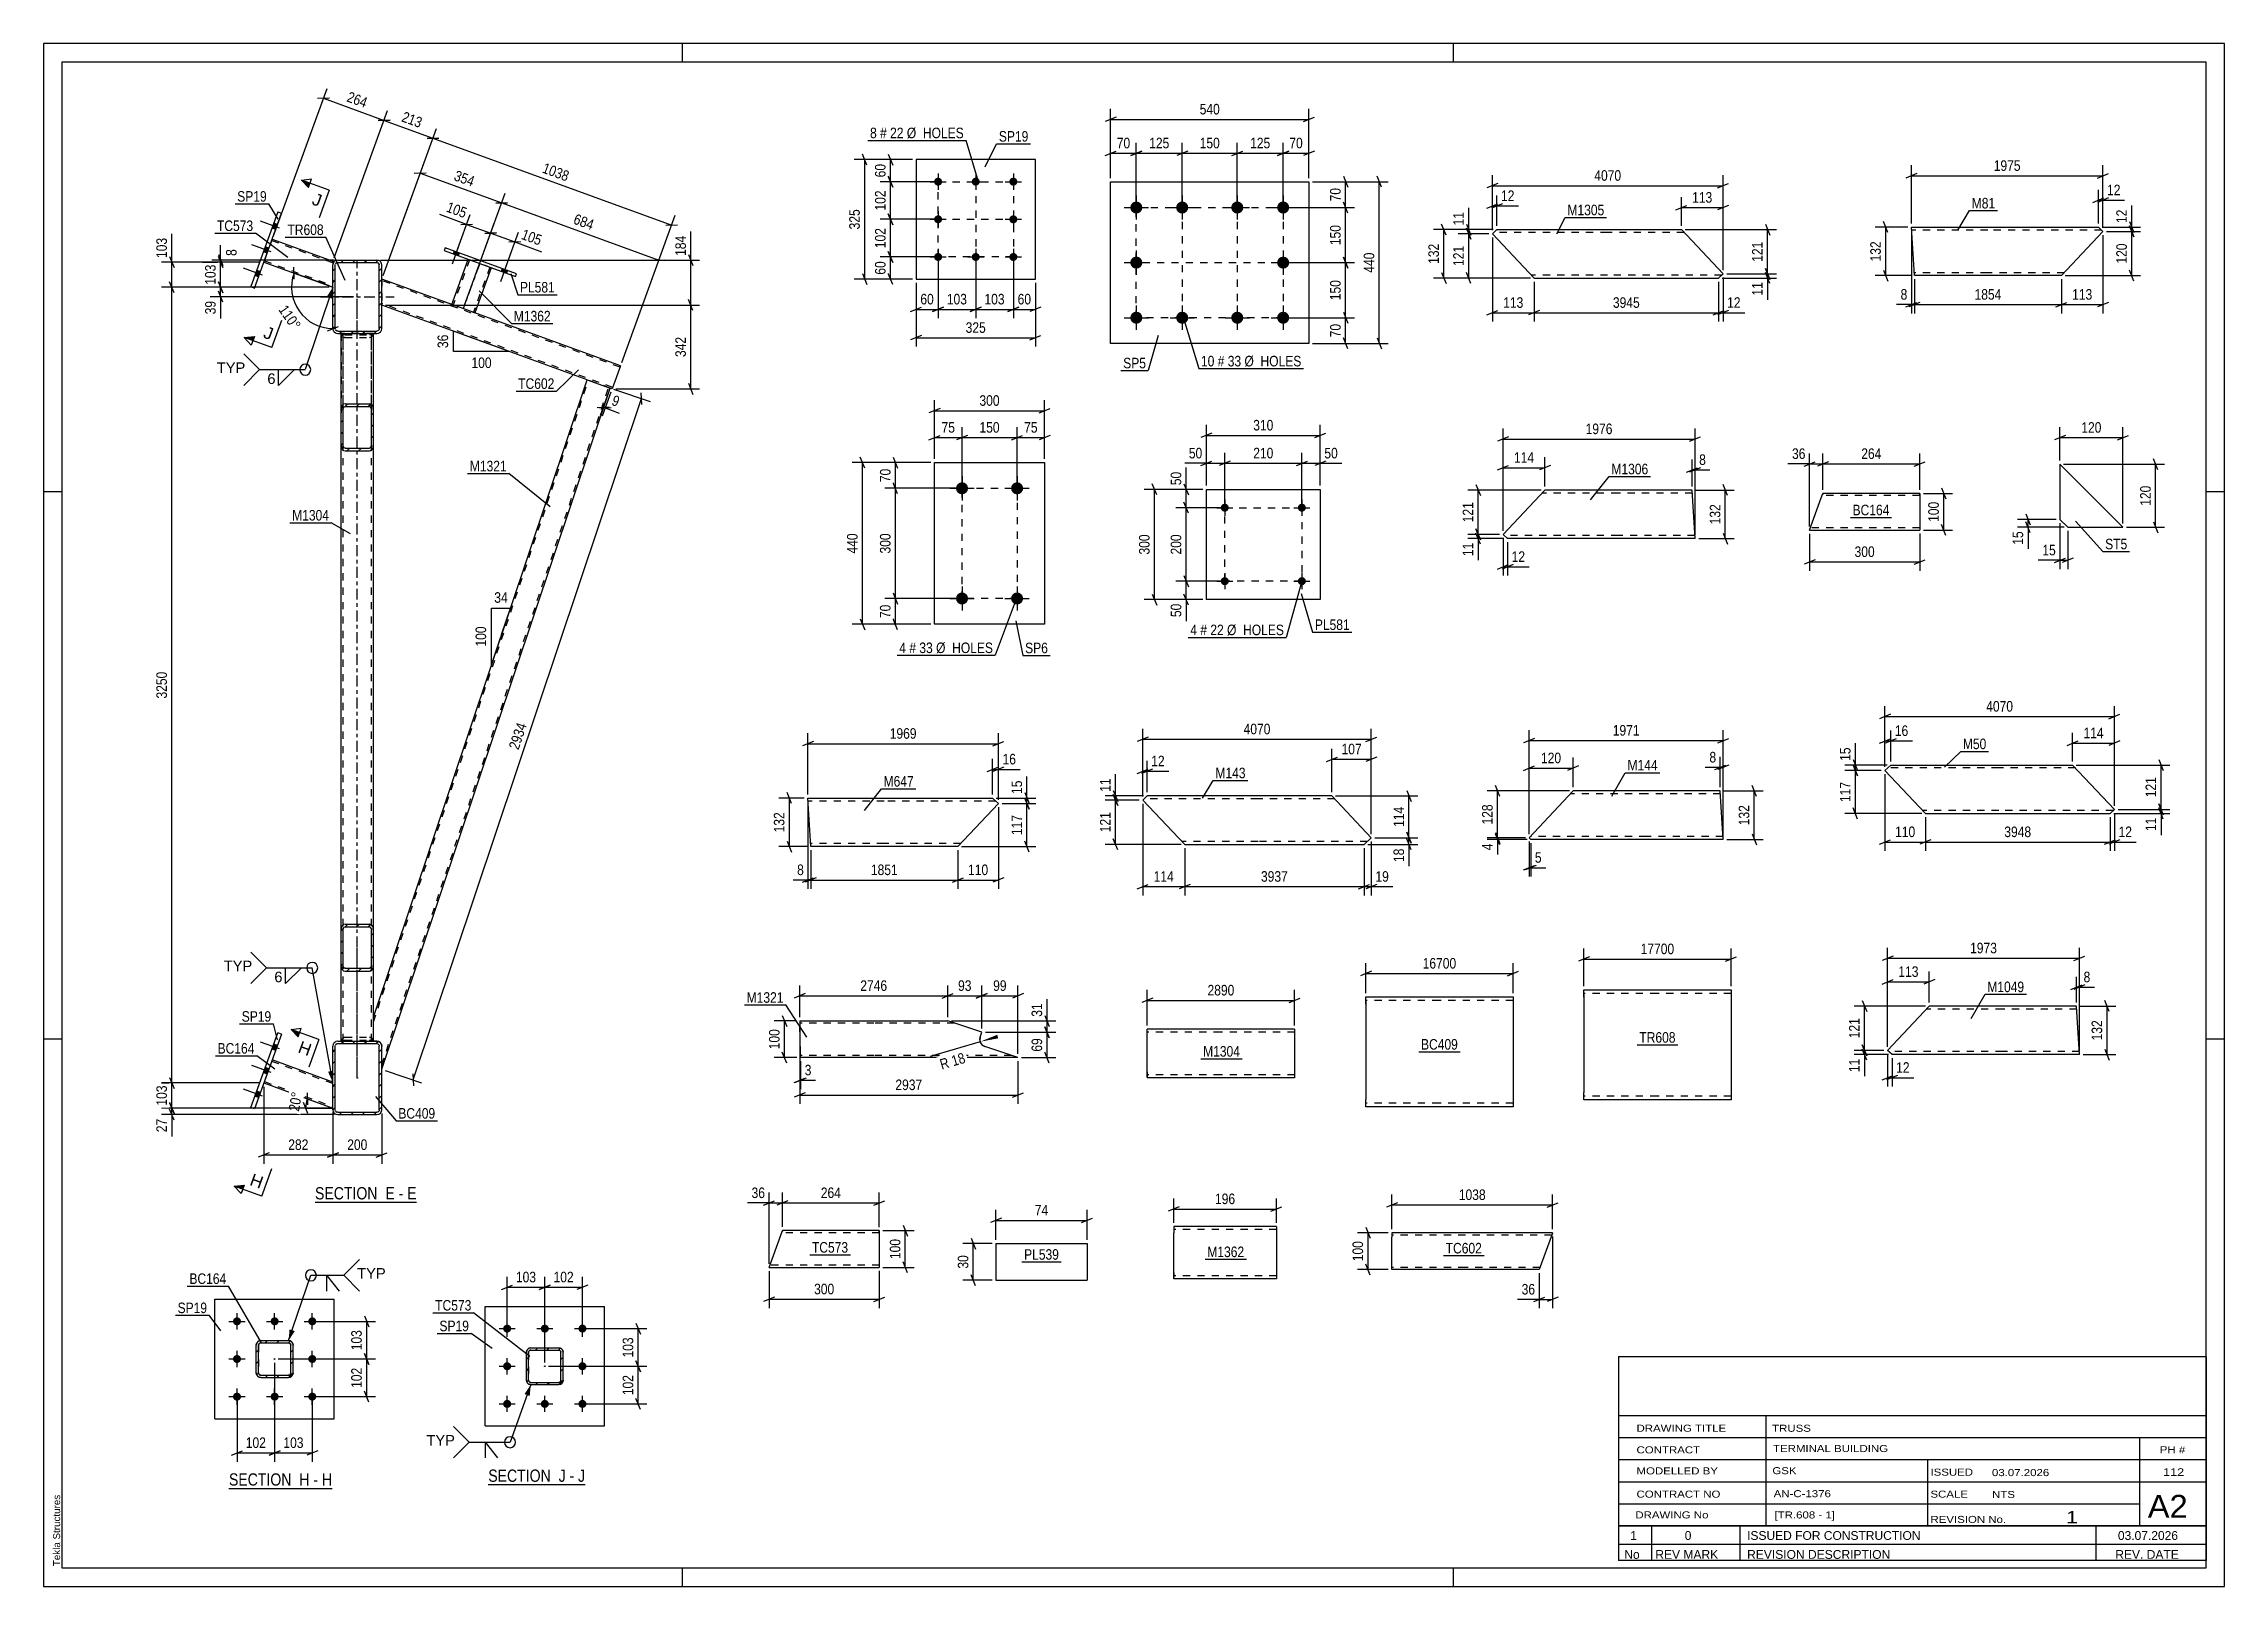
# Paper-space layout 'Layout1' of a CAD drawing. Header units: millimetres. Extents: x 0 to 594, y 0 to 420.
# The model-space entities are those that its viewports show. They can reach past a viewport. Long polylines and large blocks are cut down to what shows.
import ezdxf

# ---------------------------------------------------------------- set-up
doc = ezdxf.new("R2010")
doc.units = ezdxf.units.MM
doc.linetypes.add('DXK_LINE_DOT2', pattern=[3.9198, 1.9599, -1.9599])
doc.linetypes.add('DXK_LINE_DOT3', pattern=[5.9187, 2.979, -0.9799, 0.9799, -0.9799])
doc.layers.add('Viewport layer', color=7, linetype='Continuous', plot=False)
doc.styles.add('Arial', font='ARIAL.TTF', dxfattribs={"height": 0.2})
doc.styles.add('Arial Narrow', font='ARIALN.TTF', dxfattribs={"height": 0.2})

# ---------------------------------------------------------------- blocks, each defined once
blk = doc.blocks.new('Unknown-761549947-1163 - 19837')
at = {"color": 5, "linetype": 'Continuous'}
for p, q in [((594, 420), (0, 420)), ((0, 420), (0, 0)), ((174, 415), (174, 420)), ((384, 415), (384, 420)), ((594, 0), (594, 420)), ((589, 415), (5, 415)), ((5, 415), (5, 5)), ((589, 5), (589, 415)), ((5, 298), (0, 298)), ((594, 298), (589, 298)), ((5, 149), (0, 149)), ((594, 149), (589, 149)), ((0, 0), (594, 0)), ((5, 5), (589, 5)), ((174, 0), (174, 5)), ((384, 0), (384, 5))]:
    blk.add_line(p, q, dxfattribs=at)
at = {"color": 174, "linetype": 'Continuous', "style": 'Arial'}
blk.add_text('Tekla Structures', height=1.9102, rotation=90, dxfattribs=at).set_placement((4.5, 5.5))
blk = doc.blocks.new('Unknown-761549947-21585 - 19837')
at = {"color": 7, "linetype": 'Continuous'}
for p, q in [((429, 16.5), (589, 16.5)), ((589, 16.5), (429, 16.5)), ((429, 16.5), (429, 11.5)), ((438, 16.5), (438, 11.5)), ((462, 16.5), (462, 11.5)), ((559, 16.5), (559, 11.5)), ((589, 16.5), (589, 11.5)), ((429, 11.5), (589, 11.5)), ((429, 11.5), (429, 7)), ((429, 11.5), (589, 11.5)), ((589, 7), (429, 7)), ((438, 11.5), (438, 7)), ((462, 11.5), (462, 7)), ((559, 11.5), (559, 7)), ((589, 11.5), (589, 7))]:
    blk.add_line(p, q, dxfattribs=at)
at = {"color": 7, "linetype": 'Continuous', "style": 'Arial Narrow'}
for s, height, width, p in [('1', 2.39, 1.196471, (432.16, 12.65)), ('0', 2.39, 1.196471, (447, 12.65)), ('ISSUED FOR CONSTRUCTION', 2.3861, 1.196471, (464, 12.65)), ('03.07.2026', 2.386, 1.196471, (565, 12.65)), ('No', 2.386, 1.2, (430.54, 7.5)), ('REV MARK', 2.386, 1.2, (439, 7.5)), ('REVISION DESCRIPTION', 2.3861, 1.2, (464, 7.5)), ('REV. DATE', 2.386, 1.2, (564.28, 7.5))]:
    blk.add_text(s, height=height, dxfattribs=dict(at, width=width)).set_placement(p)
blk = doc.blocks.new('Unknown-761549947-21586 - 19837')
at = {"color": 7, "linetype": 'Continuous'}
for p, q in [((429, 62.55), (429, 16.5)), ((429, 62.55), (589, 62.55)), ((589, 62.5), (589, 16.5)), ((429, 46.5), (589, 46.5)), ((469.14, 46.5), (469.14, 16.5)), ((429, 40.5), (589, 40.5)), ((571, 16.6), (571, 40.5)), ((429, 34.5), (589, 34.5)), ((513.14, 34.5), (513.14, 16.5)), ((429, 28.5), (589, 28.5)), ((429, 22.5), (571, 22.5)), ((429, 16.5), (589, 16.5))]:
    blk.add_line(p, q, dxfattribs=at)
at = {"color": 7, "style": 'Arial Narrow'}
for s, height, width, p in [('DRAWING TITLE', 1.9089, 1.425378, (433.88, 42.1)), ('TRUSS', 1.909, 1.425378, (470.81, 42.09)), ('CONTRACT', 1.909, 1.425378, (433.88, 36.21)), ('TERMINAL BUILDING', 1.9089, 1.425378, (471.06, 36.57)), ('MODELLED BY', 1.9089, 1.425378, (433.88, 30.48)), ('GSK', 1.909, 1.425378, (470.88, 30.54)), ('ISSUED', 1.909, 1.425378, (513.94, 30.14)), ('03.07.2026', 1.909, 1.425378, (530.69, 30.02)), ('CONTRACT NO', 1.9089, 1.425378, (433.88, 24.16)), ('AN-C-1376', 1.909, 1.425378, (471.23, 24.28)), ('SCALE', 1.909, 1.425378, (513.94, 24.15)), ('A2', 6.204, 1.25, (573.14, 18.7)), ('DRAWING No', 1.909, 1.425378, (433.56, 18.5)), ('[TR.608 - 1]', 1.9089, 1.425378, (471.46, 18.49)), ('REVISION No.', 1.9089, 1.425378, (513.94, 17.27)), ('1', 3.34, 1.5, (550.91, 17.18))]:
    blk.add_text(s, height=height, dxfattribs=dict(at, width=width)).set_placement(p)
at = {"color": 7, "linetype": 'Continuous', "style": 'Arial Narrow', "width": 1.43}
for s, height, p in [('PH #', 1.909, (576.4, 36.25)), ('112', 2.1, (577.3, 30.05)), ('NTS', 1.909, (530.7, 24.05))]:
    blk.add_text(s, height=height, dxfattribs=at).set_placement(p)
blk = doc.blocks.new('Unknown-761549947-11 - 20387')
at = {"color": 6, "linetype": 'Continuous'}
blk.add_line((50.49, 26.68), (78.57, 26.68), dxfattribs=at)
at = {"color": 0, "linetype": 'Continuous'}
blk.add_wipeout([(68.6, 27.43), (68.6, 30.93), (50.49, 30.93), (50.49, 27.43)], dxfattribs=at)
blk.add_wipeout([(72.42, 27.43), (72.42, 30.93), (69.65, 30.93), (69.65, 27.43)], dxfattribs=at)
at = {"color": 7, "linetype": 'Continuous', "style": 'Arial Narrow'}
blk.add_text('SECTION ', height=3.34, dxfattribs=at).set_placement((50.49, 27.43))
at = {"color": 0, "linetype": 'Continuous'}
blk.add_wipeout([(74.75, 27.43), (74.75, 30.93), (73.47, 30.93), (73.47, 27.43)], dxfattribs=at)
at = {"color": 7, "linetype": 'Continuous', "style": 'Arial Narrow'}
blk.add_text('H', height=3.34, dxfattribs=at).set_placement((69.65, 27.43))
at = {"color": 0, "linetype": 'Continuous'}
blk.add_wipeout([(78.57, 27.43), (78.57, 30.93), (75.8, 30.93), (75.8, 27.43)], dxfattribs=at)
at = {"color": 7, "linetype": 'Continuous', "style": 'Arial Narrow'}
for s, p in [('H', (75.8, 27.43)), ('-', (73.47, 27.43))]:
    blk.add_text(s, height=3.34, dxfattribs=at).set_placement(p)
blk = doc.blocks.new('Unknown-761549947-12 - 20851')
at = {"color": 6, "linetype": 'Continuous'}
blk.add_line((121.12, 27.71), (147.48, 27.71), dxfattribs=at)
at = {"color": 0, "linetype": 'Continuous'}
blk.add_wipeout([(139.23, 28.46), (139.23, 31.96), (121.12, 31.96), (121.12, 28.46)], dxfattribs=at)
blk.add_wipeout([(142.19, 28.46), (142.19, 31.96), (140.28, 31.96), (140.28, 28.46)], dxfattribs=at)
at = {"color": 7, "linetype": 'Continuous', "style": 'Arial Narrow'}
blk.add_text('SECTION ', height=3.34, dxfattribs=at).set_placement((121.12, 28.46))
at = {"color": 0, "linetype": 'Continuous'}
blk.add_wipeout([(144.52, 28.46), (144.52, 31.96), (143.24, 31.96), (143.24, 28.46)], dxfattribs=at)
at = {"color": 7, "linetype": 'Continuous', "style": 'Arial Narrow'}
blk.add_text('J', height=3.34, dxfattribs=at).set_placement((140.28, 28.46))
at = {"color": 0, "linetype": 'Continuous'}
blk.add_wipeout([(147.48, 28.46), (147.48, 31.96), (145.57, 31.96), (145.57, 28.46)], dxfattribs=at)
at = {"color": 7, "linetype": 'Continuous', "style": 'Arial Narrow'}
for s, p in [('-', (143.24, 28.46)), ('J', (145.57, 28.46))]:
    blk.add_text(s, height=3.34, dxfattribs=at).set_placement(p)
blk = doc.blocks.new('Unknown-761549947-67 - 13971')
at = {"color": 6, "linetype": 'Continuous'}
blk.add_line((73.93, 104.6), (101.58, 104.6), dxfattribs=at)
at = {"color": 0, "linetype": 'Continuous'}
blk.add_wipeout([(92.04, 105.35), (92.04, 108.85), (73.93, 108.85), (73.93, 105.35)], dxfattribs=at)
blk.add_wipeout([(95.64, 105.35), (95.64, 108.85), (93.09, 108.85), (93.09, 105.35)], dxfattribs=at)
at = {"color": 7, "linetype": 'Continuous', "style": 'Arial Narrow'}
blk.add_text('SECTION ', height=3.34, dxfattribs=at).set_placement((73.93, 105.35))
at = {"color": 0, "linetype": 'Continuous'}
blk.add_wipeout([(97.97, 105.35), (97.97, 108.85), (96.69, 108.85), (96.69, 105.35)], dxfattribs=at)
at = {"color": 7, "linetype": 'Continuous', "style": 'Arial Narrow'}
blk.add_text('E', height=3.34, dxfattribs=at).set_placement((93.09, 105.35))
at = {"color": 0, "linetype": 'Continuous'}
blk.add_wipeout([(101.58, 105.35), (101.58, 108.85), (99.02, 108.85), (99.02, 105.35)], dxfattribs=at)
at = {"color": 7, "linetype": 'Continuous', "style": 'Arial Narrow'}
for s, p in [('E', (99.02, 105.35)), ('-', (96.69, 105.35))]:
    blk.add_text(s, height=3.34, dxfattribs=at).set_placement(p)
blk = doc.blocks.new('Part-761549947-9188 - 9187')
at = {"color": 2, "linetype": 'Continuous'}
for p, q in [((397.55, 286.38), (408.93, 298.46)), ((428.93, 298.46), (408.93, 298.46)), ((449.03, 298.46), (429.03, 298.46)), ((449.81, 285.26), (449.03, 298.46)), ((398.74, 285.26), (397.55, 286.38)), ((428.93, 285.26), (398.74, 285.26)), ((449.81, 285.26), (429.03, 285.26))]:
    blk.add_line(p, q, dxfattribs=at)
at = {"color": 7, "linetype": 'DXK_LINE_DOT2'}
for p, q in [((428.93, 297.66), (408.18, 297.66)), ((449.08, 297.66), (429.03, 297.66)), ((428.93, 286.06), (397.89, 286.06)), ((449.76, 286.06), (429.03, 286.06)), ((449.76, 286.06), (449.76, 286.12))]:
    blk.add_line(p, q, dxfattribs=at)
blk = doc.blocks.new('Part-761549947-20405 - 20387')
at = {"linetype": 'Continuous'}
h = blk.add_hatch(dxfattribs=at)
h.set_pattern_fill('', scale=0.7, style=0, pattern_type=0)
h.set_pattern_definition([(45, (66.7297, 56.8973), (-1.57154, 1.57154), [])])
h.paths.add_polyline_path([(59.13, 56.9), (66.73, 56.9), (67.19, 56.99), (67.58, 57.25), (67.84, 57.64), (67.93, 58.1), (67.93, 65.7), (67.84, 66.16), (67.58, 66.55), (67.19, 66.81), (66.73, 66.9), (59.13, 66.9), (58.67, 66.81), (58.28, 66.55), (58.02, 66.16), (57.93, 65.7), (57.93, 58.1), (58.02, 57.64), (58.28, 57.25), (58.67, 56.99)])
h.paths.add_polyline_path([(58.58, 57.87), (58.53, 58.1), (58.53, 65.7), (58.58, 65.93), (58.71, 66.12), (58.9, 66.25), (59.13, 66.3), (66.73, 66.3), (66.96, 66.25), (67.15, 66.12), (67.28, 65.93), (67.33, 65.7), (67.33, 58.1), (67.28, 57.87), (67.15, 57.67), (66.96, 57.54), (66.73, 57.5), (59.13, 57.5), (58.9, 57.54), (58.71, 57.67)])
blk.add_hatch(color=30, dxfattribs=at).paths.add_polyline_path([(62.93, 61.8, -1), (62.93, 62, -1)])
at = {"color": 7, "linetype": 'DXK_LINE_DOT2'}
for p, q in [((57.93, 65.7), (58.02, 66.16)), ((57.93, 58.1), (57.93, 65.7)), ((58.58, 65.93), (58.53, 65.7)), ((58.53, 65.7), (58.53, 58.1)), ((58.71, 66.12), (58.58, 65.93)), ((58.67, 66.81), (59.13, 66.9)), ((58.9, 66.25), (58.71, 66.12)), ((59.13, 66.3), (58.9, 66.25)), ((59.13, 66.9), (66.73, 66.9)), ((59.13, 66.3), (66.73, 66.3)), ((66.73, 66.9), (67.19, 66.81)), ((66.96, 66.25), (66.73, 66.3)), ((67.15, 66.12), (66.96, 66.25)), ((67.28, 65.93), (67.15, 66.12)), ((67.33, 65.7), (67.28, 65.93)), ((67.33, 58.1), (67.33, 65.7)), ((67.84, 66.16), (67.93, 65.7)), ((67.93, 58.1), (67.93, 65.7)), ((58.02, 57.64), (57.93, 58.1)), ((58.53, 58.1), (58.58, 57.87)), ((58.58, 57.87), (58.71, 57.67)), ((59.13, 56.9), (58.67, 56.99)), ((58.71, 57.67), (58.9, 57.54)), ((58.9, 57.54), (59.13, 57.5)), ((59.13, 57.5), (66.73, 57.5)), ((59.13, 56.9), (66.73, 56.9)), ((66.73, 57.5), (66.96, 57.54)), ((67.19, 56.99), (66.73, 56.9)), ((66.96, 57.54), (67.15, 57.67)), ((67.15, 57.67), (67.28, 57.87)), ((67.28, 57.87), (67.33, 58.1)), ((67.93, 58.1), (67.84, 57.64))]:
    blk.add_line(p, q, dxfattribs=at)
at = {"color": 2, "linetype": 'Continuous'}
for p, q in [((58.02, 66.16), (57.93, 65.7)), ((57.93, 58.1), (57.93, 65.7)), ((58.53, 65.7), (58.58, 65.93)), ((58.53, 58.1), (58.53, 65.7)), ((58.58, 65.93), (58.71, 66.12)), ((59.13, 66.9), (58.67, 66.81)), ((58.71, 66.12), (58.9, 66.25)), ((58.9, 66.25), (59.13, 66.3)), ((59.13, 66.9), (66.73, 66.9)), ((59.13, 66.3), (66.73, 66.3)), ((67.19, 66.81), (66.73, 66.9)), ((66.73, 66.3), (66.96, 66.25)), ((66.96, 66.25), (67.15, 66.12)), ((67.15, 66.12), (67.28, 65.93)), ((67.28, 65.93), (67.33, 65.7)), ((67.33, 58.1), (67.33, 65.7)), ((67.93, 65.7), (67.84, 66.16)), ((67.93, 58.1), (67.93, 65.7)), ((57.93, 58.1), (58.02, 57.64)), ((58.58, 57.87), (58.53, 58.1)), ((58.71, 57.67), (58.58, 57.87)), ((58.67, 56.99), (59.13, 56.9)), ((58.9, 57.54), (58.71, 57.67)), ((59.13, 57.5), (58.9, 57.54)), ((59.13, 57.5), (66.73, 57.5)), ((59.13, 56.9), (66.73, 56.9)), ((66.96, 57.54), (66.73, 57.5)), ((66.73, 56.9), (67.19, 56.99)), ((67.15, 57.67), (66.96, 57.54)), ((67.28, 57.87), (67.15, 57.67)), ((67.33, 58.1), (67.28, 57.87)), ((67.84, 57.64), (67.93, 58.1))]:
    blk.add_line(p, q, dxfattribs=at)
at = {"color": 7, "linetype": 'DXK_LINE_DOT3'}
blk.add_line((62.93, 61.9), (62.93, 61.9), dxfattribs=at)
at = {"color": 30, "linetype": 'DXK_LINE_DOT3'}
blk.add_line((62.93, 61.9), (62.93, 61.9), dxfattribs=at)
at = {"color": 30, "linetype": 'Continuous'}
blk.add_circle((62.93, 61.9), 0.1, dxfattribs=at)
at = {"color": 7, "linetype": 'DXK_LINE_DOT2'}
for centre, start, end in [((59.13, 65.7), 112.5, 157.5), ((66.73, 65.7), 22.5, 67.5), ((59.13, 58.1), 202.5, 247.5), ((66.73, 58.1), 292.5, 337.5)]:
    blk.add_arc(centre, 1.2, start, end, dxfattribs=at)
at = {"color": 2, "linetype": 'Continuous'}
for centre, start, end in [((59.13, 65.7), 112.5, 157.5), ((66.73, 65.7), 22.5, 67.5), ((59.13, 58.1), 202.5, 247.5), ((66.73, 58.1), 292.5, 337.5)]:
    blk.add_arc(centre, 1.2, start, end, dxfattribs=at)
blk = doc.blocks.new('Part-761549947-20417 - 20387')
at = {"color": 2, "linetype": 'Continuous'}
for p, q in [((46.68, 45.65), (46.68, 78.15)), ((46.68, 78.15), (79.18, 78.15)), ((79.18, 45.65), (79.18, 78.15)), ((46.68, 45.65), (79.18, 45.65))]:
    blk.add_line(p, q, dxfattribs=at)
blk = doc.blocks.new('Bolt-761549947-20475 - 20387')
at = {"linetype": 'Continuous'}
for points in [[(52.68, 73.25, -1), (52.68, 71.05, -1)], [(62.93, 73.25, -1), (62.93, 71.05, -1)], [(73.18, 73.25, -1), (73.18, 71.05, -1)], [(52.68, 63, -1), (52.68, 60.8, -1)], [(73.18, 63, -1), (73.18, 60.8, -1)], [(52.68, 52.75, -1), (52.68, 50.55, -1)], [(62.93, 52.75, -1), (62.93, 50.55, -1)], [(73.18, 52.75, -1), (73.18, 50.55, -1)]]:
    blk.add_hatch(color=1, dxfattribs=at).paths.add_polyline_path(points)
at = {"color": 1, "linetype": 'Continuous'}
for p, q in [((50.48, 72.15), (54.88, 72.15)), ((52.68, 69.95), (52.68, 74.35)), ((60.73, 72.15), (65.13, 72.15)), ((62.93, 69.95), (62.93, 74.35)), ((70.98, 72.15), (75.38, 72.15)), ((73.18, 69.95), (73.18, 74.35)), ((50.48, 61.9), (54.88, 61.9)), ((52.68, 59.7), (52.68, 64.1)), ((70.98, 61.9), (75.38, 61.9)), ((73.18, 59.7), (73.18, 64.1)), ((52.68, 49.45), (52.68, 53.85)), ((62.93, 49.45), (62.93, 53.85)), ((73.18, 49.45), (73.18, 53.85)), ((50.48, 51.65), (54.88, 51.65)), ((60.73, 51.65), (65.13, 51.65)), ((70.98, 51.65), (75.38, 51.65))]:
    blk.add_line(p, q, dxfattribs=at)
blk = doc.blocks.new('Part-761549947-20867 - 20851')
at = {"linetype": 'Continuous'}
h = blk.add_hatch(dxfattribs=at)
h.set_pattern_fill('', scale=0.7, style=0, pattern_type=0)
h.set_pattern_definition([(45, (140.3144, 54.921), (-1.57154, 1.57154), [])])
h.paths.add_polyline_path([(132.71, 54.92), (140.31, 54.92), (140.77, 55.01), (141.16, 55.27), (141.42, 55.66), (141.51, 56.12), (141.51, 63.72), (141.42, 64.18), (141.16, 64.57), (140.77, 64.83), (140.31, 64.92), (132.71, 64.92), (132.26, 64.83), (131.87, 64.57), (131.61, 64.18), (131.51, 63.72), (131.51, 56.12), (131.61, 55.66), (131.87, 55.27), (132.26, 55.01)])
h.paths.add_polyline_path([(132.16, 55.89), (132.11, 56.12), (132.11, 63.72), (132.16, 63.95), (132.29, 64.15), (132.48, 64.28), (132.71, 64.32), (140.31, 64.32), (140.54, 64.28), (140.74, 64.15), (140.87, 63.95), (140.91, 63.72), (140.91, 56.12), (140.87, 55.89), (140.74, 55.7), (140.54, 55.57), (140.31, 55.52), (132.71, 55.52), (132.48, 55.57), (132.29, 55.7)])
blk.add_hatch(color=30, dxfattribs=at).paths.add_polyline_path([(136.51, 59.82, -1), (136.51, 60.02, -1)])
at = {"color": 7, "linetype": 'DXK_LINE_DOT2'}
for p, q in [((131.51, 63.72), (131.61, 64.18)), ((131.51, 56.12), (131.51, 63.72)), ((132.16, 63.95), (132.11, 63.72)), ((132.11, 63.72), (132.11, 56.12)), ((132.29, 64.15), (132.16, 63.95)), ((132.26, 64.83), (132.71, 64.92)), ((132.48, 64.28), (132.29, 64.15)), ((132.71, 64.32), (132.48, 64.28)), ((132.71, 64.92), (140.31, 64.92)), ((132.71, 64.32), (140.31, 64.32)), ((140.31, 64.92), (140.77, 64.83)), ((140.54, 64.28), (140.31, 64.32)), ((140.74, 64.15), (140.54, 64.28)), ((140.87, 63.95), (140.74, 64.15)), ((140.91, 63.72), (140.87, 63.95)), ((140.91, 56.12), (140.91, 63.72)), ((141.42, 64.18), (141.51, 63.72)), ((141.51, 56.12), (141.51, 63.72)), ((131.61, 55.66), (131.51, 56.12)), ((132.11, 56.12), (132.16, 55.89)), ((132.16, 55.89), (132.29, 55.7)), ((132.71, 54.92), (132.26, 55.01)), ((132.29, 55.7), (132.48, 55.57)), ((132.48, 55.57), (132.71, 55.52)), ((132.71, 55.52), (140.31, 55.52)), ((132.71, 54.92), (140.31, 54.92)), ((140.31, 55.52), (140.54, 55.57)), ((140.77, 55.01), (140.31, 54.92)), ((140.54, 55.57), (140.74, 55.7)), ((140.74, 55.7), (140.87, 55.89)), ((140.87, 55.89), (140.91, 56.12)), ((141.51, 56.12), (141.42, 55.66))]:
    blk.add_line(p, q, dxfattribs=at)
at = {"color": 2, "linetype": 'Continuous'}
for p, q in [((131.61, 64.18), (131.51, 63.72)), ((131.51, 56.12), (131.51, 63.72)), ((132.11, 63.72), (132.16, 63.95)), ((132.11, 56.12), (132.11, 63.72)), ((132.16, 63.95), (132.29, 64.15)), ((132.71, 64.92), (132.26, 64.83)), ((132.29, 64.15), (132.48, 64.28)), ((132.48, 64.28), (132.71, 64.32)), ((132.71, 64.92), (140.31, 64.92)), ((132.71, 64.32), (140.31, 64.32)), ((140.77, 64.83), (140.31, 64.92)), ((140.31, 64.32), (140.54, 64.28)), ((140.54, 64.28), (140.74, 64.15)), ((140.74, 64.15), (140.87, 63.95)), ((140.87, 63.95), (140.91, 63.72)), ((140.91, 56.12), (140.91, 63.72)), ((141.51, 63.72), (141.42, 64.18)), ((141.51, 56.12), (141.51, 63.72)), ((131.51, 56.12), (131.61, 55.66)), ((132.16, 55.89), (132.11, 56.12)), ((132.29, 55.7), (132.16, 55.89)), ((132.26, 55.01), (132.71, 54.92)), ((132.48, 55.57), (132.29, 55.7)), ((132.71, 55.52), (132.48, 55.57)), ((132.71, 55.52), (140.31, 55.52)), ((132.71, 54.92), (140.31, 54.92)), ((140.54, 55.57), (140.31, 55.52)), ((140.31, 54.92), (140.77, 55.01)), ((140.74, 55.7), (140.54, 55.57)), ((140.87, 55.89), (140.74, 55.7)), ((140.91, 56.12), (140.87, 55.89)), ((141.42, 55.66), (141.51, 56.12))]:
    blk.add_line(p, q, dxfattribs=at)
at = {"color": 7, "linetype": 'DXK_LINE_DOT3'}
blk.add_line((136.51, 59.92), (136.51, 59.92), dxfattribs=at)
at = {"color": 30, "linetype": 'DXK_LINE_DOT3'}
blk.add_line((136.51, 59.92), (136.51, 59.92), dxfattribs=at)
at = {"color": 30, "linetype": 'Continuous'}
blk.add_circle((136.51, 59.92), 0.1, dxfattribs=at)
at = {"color": 7, "linetype": 'DXK_LINE_DOT2'}
for centre, start, end in [((132.71, 63.72), 112.5, 157.5), ((140.31, 63.72), 22.5, 67.5), ((132.71, 56.12), 202.5, 247.5), ((140.31, 56.12), 292.5, 337.5)]:
    blk.add_arc(centre, 1.2, start, end, dxfattribs=at)
at = {"color": 2, "linetype": 'Continuous'}
for centre, start, end in [((132.71, 63.72), 112.5, 157.5), ((140.31, 63.72), 22.5, 67.5), ((132.71, 56.12), 202.5, 247.5), ((140.31, 56.12), 292.5, 337.5)]:
    blk.add_arc(centre, 1.2, start, end, dxfattribs=at)
blk = doc.blocks.new('Part-761549947-20879 - 20851')
at = {"color": 2, "linetype": 'Continuous'}
for p, q in [((120.26, 43.67), (120.26, 76.17)), ((120.26, 76.17), (152.76, 76.17)), ((152.76, 43.67), (152.76, 76.17)), ((120.26, 43.67), (152.76, 43.67))]:
    blk.add_line(p, q, dxfattribs=at)
blk = doc.blocks.new('Bolt-761549947-20937 - 20851')
at = {"linetype": 'Continuous'}
for points in [[(126.26, 71.27, -1), (126.26, 69.07, -1)], [(136.51, 71.27, -1), (136.51, 69.07, -1)], [(146.76, 71.27, -1), (146.76, 69.07, -1)], [(126.26, 61.02, -1), (126.26, 58.82, -1)], [(146.76, 61.02, -1), (146.76, 58.82, -1)], [(126.26, 50.77, -1), (126.26, 48.57, -1)], [(136.51, 50.77, -1), (136.51, 48.57, -1)], [(146.76, 50.77, -1), (146.76, 48.57, -1)]]:
    blk.add_hatch(color=1, dxfattribs=at).paths.add_polyline_path(points)
at = {"color": 1, "linetype": 'Continuous'}
for p, q in [((126.26, 67.97), (126.26, 72.37)), ((136.51, 67.97), (136.51, 72.37)), ((146.76, 67.97), (146.76, 72.37)), ((124.06, 70.17), (128.46, 70.17)), ((134.31, 70.17), (138.71, 70.17)), ((144.56, 70.17), (148.96, 70.17)), ((124.06, 59.92), (128.46, 59.92)), ((126.26, 57.72), (126.26, 62.12)), ((144.56, 59.92), (148.96, 59.92)), ((146.76, 57.72), (146.76, 62.12)), ((124.06, 49.67), (128.46, 49.67)), ((126.26, 47.47), (126.26, 51.87)), ((134.31, 49.67), (138.71, 49.67)), ((136.51, 47.47), (136.51, 51.87)), ((144.56, 49.67), (148.96, 49.67)), ((146.76, 47.47), (146.76, 51.87))]:
    blk.add_line(p, q, dxfattribs=at)
blk = doc.blocks.new('Part-761549947-9195 - 9194')
at = {"color": 2, "linetype": 'Continuous'}
for p, q in [((299.4, 214.08), (300.57, 215.18)), ((299.4, 214.08), (310.81, 201.98)), ((330.81, 215.18), (300.57, 215.18)), ((350.91, 215.18), (330.91, 215.18)), ((361.63, 203.82), (350.91, 215.18)), ((310.81, 201.98), (330.81, 201.98)), ((330.91, 201.98), (359.69, 201.98)), ((361.63, 203.82), (359.69, 201.98))]:
    blk.add_line(p, q, dxfattribs=at)
at = {"color": 7, "linetype": 'DXK_LINE_DOT2'}
for p, q in [((330.81, 214.38), (299.72, 214.38)), ((351.66, 214.38), (330.91, 214.38)), ((330.81, 202.78), (310.05, 202.78)), ((360.54, 202.78), (330.91, 202.78))]:
    blk.add_line(p, q, dxfattribs=at)
blk = doc.blocks.new('Part-761549947-13100 - 13099')
at = {"color": 2, "linetype": 'Continuous'}
for p, q in [((367.27, 96.25), (367.27, 95.05)), ((387.27, 96.25), (367.27, 96.25)), ((367.27, 87.45), (367.27, 95.05)), ((411, 96.25), (387.37, 96.25)), ((410.87, 95.9), (407.37, 86.25)), ((410.97, 96.16), (410.87, 95.9)), ((411, 96.25), (410.97, 96.16)), ((367.27, 86.34), (367.27, 87.45)), ((367.27, 86.25), (367.27, 86.34)), ((387.27, 86.25), (367.27, 86.25)), ((407.37, 86.25), (387.37, 86.25))]:
    blk.add_line(p, q, dxfattribs=at)
at = {"color": 7, "linetype": 'DXK_LINE_DOT2'}
for p, q in [((367.27, 96.25), (367.27, 96.16)), ((367.27, 96.16), (367.27, 95.9)), ((387.27, 95.65), (367.27, 95.65)), ((410.78, 95.65), (387.37, 95.65)), ((367.27, 86.6), (367.27, 87.45)), ((387.27, 86.85), (367.27, 86.85)), ((407.59, 86.85), (387.37, 86.85))]:
    blk.add_line(p, q, dxfattribs=at)
blk = doc.blocks.new('Part-761549947-9202 - 9201')
at = {"color": 2, "linetype": 'Continuous'}
for p, q in [((503.11, 223.61), (501.53, 222.13)), ((501.53, 222.13), (512.57, 210.41)), ((503.11, 223.61), (532.57, 223.61)), ((532.67, 223.61), (552.67, 223.61)), ((552.67, 223.61), (564.05, 211.53)), ((512.57, 210.41), (532.57, 210.41)), ((532.67, 210.41), (562.86, 210.41)), ((564.05, 211.53), (562.86, 210.41))]:
    blk.add_line(p, q, dxfattribs=at)
at = {"color": 7, "linetype": 'DXK_LINE_DOT2'}
for p, q in [((532.57, 222.81), (502.26, 222.81)), ((553.42, 222.81), (532.67, 222.81)), ((532.57, 211.21), (511.82, 211.21)), ((563.71, 211.21), (532.67, 211.21))]:
    blk.add_line(p, q, dxfattribs=at)
blk = doc.blocks.new('Part-761549947-9174 - 9173')
at = {"color": 2, "linetype": 'Continuous'}
for p, q in [((395.84, 369.38), (394.64, 368.25)), ((395.84, 369.38), (425.99, 369.38)), ((426.09, 369.38), (446.09, 369.38)), ((446.09, 369.38), (457.44, 357.31)), ((394.64, 368.25), (405.99, 356.18)), ((457.44, 357.31), (456.23, 356.18)), ((405.99, 356.18), (425.99, 356.18)), ((426.09, 356.18), (456.23, 356.18))]:
    blk.add_line(p, q, dxfattribs=at)
at = {"color": 7, "linetype": 'DXK_LINE_DOT2'}
for p, q in [((425.99, 368.58), (394.99, 368.58)), ((446.84, 368.58), (426.09, 368.58)), ((425.99, 356.98), (405.23, 356.98)), ((457.08, 356.98), (426.09, 356.98))]:
    blk.add_line(p, q, dxfattribs=at)
blk = doc.blocks.new('Part-761549947-9181 - 9180')
at = {"color": 2, "linetype": 'Continuous'}
for p, q in [((502.27, 145.91), (513.62, 157.98)), ((533.62, 157.98), (513.62, 157.98)), ((553.72, 157.98), (533.72, 157.98)), ((554.53, 144.78), (553.72, 157.98)), ((503.47, 144.78), (502.27, 145.91)), ((533.62, 144.78), (503.47, 144.78)), ((554.53, 144.78), (533.72, 144.78))]:
    blk.add_line(p, q, dxfattribs=at)
at = {"color": 7, "linetype": 'DXK_LINE_DOT2'}
for p, q in [((533.62, 157.18), (512.86, 157.18)), ((553.77, 157.18), (533.72, 157.18)), ((533.62, 145.58), (502.62, 145.58)), ((554.48, 145.58), (533.72, 145.58)), ((554.48, 145.58), (554.47, 145.64))]:
    blk.add_line(p, q, dxfattribs=at)
blk = doc.blocks.new('Part-761549947-9209 - 9208')
at = {"color": 2, "linetype": 'Continuous'}
for p, q in [((416.59, 216.54), (404.61, 203.77)), ((436.59, 216.54), (416.59, 216.54)), ((456.69, 216.54), (436.69, 216.54)), ((457.51, 203.34), (456.69, 216.54)), ((405.07, 203.34), (404.61, 203.77)), ((436.59, 203.34), (405.07, 203.34)), ((457.51, 203.34), (436.69, 203.34))]:
    blk.add_line(p, q, dxfattribs=at)
at = {"color": 7, "linetype": 'DXK_LINE_DOT2'}
for p, q in [((436.59, 215.74), (415.84, 215.74)), ((456.74, 215.74), (436.69, 215.74)), ((404.96, 204.14), (405.02, 204.2)), ((436.59, 204.14), (404.96, 204.14)), ((457.46, 204.14), (436.69, 204.14)), ((457.46, 204.14), (457.45, 204.2))]:
    blk.add_line(p, q, dxfattribs=at)
blk = doc.blocks.new('Part-761549947-9220 - 9219')
at = {"color": 2, "linetype": 'Continuous'}
for p, q in [((320.63, 151.69), (300.63, 151.69)), ((300.63, 140.09), (300.63, 151.69)), ((340.73, 151.69), (320.73, 151.69)), ((340.73, 151.69), (340.73, 138.49)), ((300.63, 140.09), (300.63, 138.49)), ((320.63, 138.49), (300.63, 138.49)), ((340.73, 138.49), (320.73, 138.49))]:
    blk.add_line(p, q, dxfattribs=at)
at = {"color": 7, "linetype": 'DXK_LINE_DOT2'}
for p, q in [((320.63, 150.89), (300.63, 150.89)), ((340.73, 150.89), (320.73, 150.89)), ((300.63, 138.62), (300.63, 140.09)), ((300.63, 139.29), (300.63, 139.35)), ((320.63, 139.29), (300.63, 139.29)), ((340.73, 139.29), (320.73, 139.29)), ((340.73, 139.29), (340.73, 139.35))]:
    blk.add_line(p, q, dxfattribs=at)
blk = doc.blocks.new('Part-761549947-13124 - 13123')
at = {"color": 2, "linetype": 'Continuous'}
for p, q in [((484.21, 296.35), (484.65, 297.55)), ((511.01, 297.55), (484.65, 297.55)), ((511.01, 297.55), (511.01, 297.45)), ((511.01, 297.45), (511.01, 287.55)), ((481.01, 287.55), (484.21, 296.35)), ((481.01, 287.55), (511.01, 287.55))]:
    blk.add_line(p, q, dxfattribs=at)
at = {"color": 7, "linetype": 'DXK_LINE_DOT2'}
for p, q in [((484.62, 297.45), (484.52, 297.19)), ((484.65, 297.55), (484.62, 297.45)), ((511.01, 297.19), (511.01, 297.55)), ((511.01, 296.95), (484.43, 296.95)), ((481.01, 287.55), (481.04, 287.64)), ((511.01, 288.15), (481.23, 288.15))]:
    blk.add_line(p, q, dxfattribs=at)
blk = doc.blocks.new('Part-761549947-9251 - 9250')
at = {"color": 2, "linetype": 'Continuous'}
for p, q in [((208.88, 203.01), (208.2, 214.61)), ((208.2, 214.61), (228.93, 214.61)), ((229.03, 214.61), (258.49, 214.61)), ((258.49, 214.61), (260.06, 213.12)), ((260.06, 213.12), (249.03, 201.41)), ((208.97, 201.41), (208.88, 203.01)), ((228.93, 201.41), (208.97, 201.41)), ((249.03, 201.41), (229.03, 201.41))]:
    blk.add_line(p, q, dxfattribs=at)
at = {"color": 7, "linetype": 'DXK_LINE_DOT2'}
for p, q in [((228.93, 213.81), (208.24, 213.81)), ((259.34, 213.81), (229.03, 213.81)), ((208.97, 201.53), (208.88, 203.01)), ((208.93, 202.21), (208.92, 202.27)), ((228.93, 202.21), (208.93, 202.21)), ((249.78, 202.21), (229.03, 202.21))]:
    blk.add_line(p, q, dxfattribs=at)
blk = doc.blocks.new('Part-761549947-9258 - 9257')
at = {"color": 2, "linetype": 'Continuous'}
for p, q in [((509.48, 358.44), (508.76, 370.04)), ((508.76, 370.04), (529.53, 370.04)), ((529.63, 370.04), (559.68, 370.04)), ((560.92, 368.88), (549.63, 356.84)), ((559.68, 370.04), (560.92, 368.88)), ((509.58, 356.84), (509.48, 358.44)), ((529.53, 356.84), (509.58, 356.84)), ((549.63, 356.84), (529.63, 356.84))]:
    blk.add_line(p, q, dxfattribs=at)
at = {"color": 7, "linetype": 'DXK_LINE_DOT2'}
for p, q in [((529.53, 369.24), (508.81, 369.24)), ((560.54, 369.24), (529.63, 369.24)), ((509.57, 356.96), (509.48, 358.44)), ((509.53, 357.64), (509.53, 357.7)), ((529.53, 357.64), (509.53, 357.64)), ((550.38, 357.64), (529.63, 357.64))]:
    blk.add_line(p, q, dxfattribs=at)
blk = doc.blocks.new('Part-761549947-9266 - 9265')
at = {"color": 2, "linetype": 'Continuous'}
for p, q in [((270.14, 388.42), (237.64, 388.42)), ((237.64, 388.42), (237.64, 355.92)), ((270.14, 355.92), (270.14, 388.42)), ((237.64, 355.92), (270.14, 355.92))]:
    blk.add_line(p, q, dxfattribs=at)
blk = doc.blocks.new('Bolt-761549947-9267 - 9265')
at = {"linetype": 'Continuous'}
for points in [[(243.64, 383.52, -1), (243.64, 381.32, -1)], [(253.89, 383.52, -1), (253.89, 381.32, -1)], [(264.14, 383.52, -1), (264.14, 381.32, -1)], [(243.64, 373.27, -1), (243.64, 371.07, -1)], [(264.14, 373.27, -1), (264.14, 371.07, -1)], [(243.64, 363.02, -1), (243.64, 360.82, -1)], [(253.89, 363.02, -1), (253.89, 360.82, -1)], [(264.14, 363.02, -1), (264.14, 360.82, -1)]]:
    blk.add_hatch(color=1, dxfattribs=at).paths.add_polyline_path(points)
at = {"color": 1, "linetype": 'Continuous'}
for p, q in [((241.44, 382.42), (245.84, 382.42)), ((243.64, 384.62), (243.64, 380.22)), ((251.69, 382.42), (256.09, 382.42)), ((253.89, 384.62), (253.89, 380.22)), ((261.94, 382.42), (266.34, 382.42)), ((264.14, 384.62), (264.14, 380.22)), ((243.64, 374.37), (243.64, 369.97)), ((264.14, 374.37), (264.14, 369.97)), ((241.44, 372.17), (245.84, 372.17)), ((261.94, 372.17), (266.34, 372.17)), ((243.64, 364.12), (243.64, 359.72)), ((253.89, 364.12), (253.89, 359.72)), ((264.14, 364.12), (264.14, 359.72)), ((241.44, 361.92), (245.84, 361.92)), ((251.69, 361.92), (256.09, 361.92)), ((261.94, 361.92), (266.34, 361.92))]:
    blk.add_line(p, q, dxfattribs=at)
blk = doc.blocks.new('Part-761549947-9278 - 9277')
at = {"color": 2, "linetype": 'Continuous'}
for p, q in [((360.15, 158.53), (360.15, 160.53)), ((360.15, 160.53), (380.15, 160.53)), ((380.25, 160.53), (400.25, 160.53)), ((400.25, 160.53), (400.25, 130.53)), ((360.15, 158.53), (360.15, 132.53)), ((360.15, 130.53), (360.15, 132.53)), ((380.15, 130.53), (360.15, 130.53)), ((400.25, 130.53), (380.25, 130.53))]:
    blk.add_line(p, q, dxfattribs=at)
at = {"color": 7, "linetype": 'DXK_LINE_DOT2'}
for p, q in [((380.15, 159.53), (360.15, 159.53)), ((360.15, 159.24), (360.15, 158.53)), ((400.25, 159.53), (380.25, 159.53)), ((360.15, 131.53), (360.15, 131.61)), ((360.15, 131.53), (360.15, 131.61)), ((380.15, 131.53), (360.15, 131.53)), ((400.25, 131.53), (380.25, 131.53)), ((400.25, 131.53), (400.25, 131.61))]:
    blk.add_line(p, q, dxfattribs=at)
blk = doc.blocks.new('Part-761549947-9287 - 9286')
at = {"color": 2, "linetype": 'Continuous'}
for p, q in [((242.66, 261.94), (242.66, 305.94)), ((242.66, 305.94), (272.66, 305.94)), ((272.66, 305.94), (272.66, 261.94)), ((272.66, 261.94), (242.66, 261.94))]:
    blk.add_line(p, q, dxfattribs=at)
blk = doc.blocks.new('Bolt-761549947-9288 - 9286')
at = {"linetype": 'Continuous'}
for points in [[(250.16, 300.59, -1), (250.16, 297.29, -1)], [(265.16, 300.59, -1), (265.16, 297.29, -1)], [(250.16, 270.59, -1), (250.16, 267.29, -1)], [(265.16, 270.59, -1), (265.16, 267.29, -1)]]:
    blk.add_hatch(color=1, dxfattribs=at).paths.add_polyline_path(points)
at = {"color": 1, "linetype": 'Continuous'}
for p, q in [((246.86, 298.94), (253.46, 298.94)), ((250.16, 302.24), (250.16, 295.64)), ((261.86, 298.94), (268.46, 298.94)), ((265.16, 302.24), (265.16, 295.64)), ((246.86, 268.94), (253.46, 268.94)), ((250.16, 272.24), (250.16, 265.64)), ((261.86, 268.94), (268.46, 268.94)), ((265.16, 272.24), (265.16, 265.64))]:
    blk.add_line(p, q, dxfattribs=at)
blk = doc.blocks.new('Part-761549947-9296 - 9295')
at = {"color": 2, "linetype": 'Continuous'}
for p, q in [((290.63, 338.38), (290.63, 382.38)), ((290.63, 382.38), (344.63, 382.38)), ((344.63, 382.38), (344.63, 338.38)), ((344.63, 338.38), (290.63, 338.38))]:
    blk.add_line(p, q, dxfattribs=at)
blk = doc.blocks.new('Bolt-761549947-9297 - 9295')
at = {"linetype": 'Continuous'}
for points in [[(297.63, 377.03, -1), (297.63, 373.73, -1)], [(310.13, 377.03, -1), (310.13, 373.73, -1)], [(325.13, 377.03, -1), (325.13, 373.73, -1)], [(337.63, 377.03, -1), (337.63, 373.73, -1)], [(297.63, 362.03, -1), (297.63, 358.73, -1)], [(337.63, 362.03, -1), (337.63, 358.73, -1)], [(297.63, 347.03, -1), (297.63, 343.73, -1)], [(310.13, 347.03, -1), (310.13, 343.73, -1)], [(325.13, 347.03, -1), (325.13, 343.73, -1)], [(337.63, 347.03, -1), (337.63, 343.73, -1)]]:
    blk.add_hatch(color=1, dxfattribs=at).paths.add_polyline_path(points)
at = {"color": 1, "linetype": 'Continuous'}
for p, q in [((294.33, 375.38), (300.93, 375.38)), ((297.63, 378.68), (297.63, 372.08)), ((306.83, 375.38), (313.43, 375.38)), ((310.13, 378.68), (310.13, 372.08)), ((321.83, 375.38), (328.43, 375.38)), ((325.13, 378.68), (325.13, 372.08)), ((334.33, 375.38), (340.93, 375.38)), ((337.63, 378.68), (337.63, 372.08)), ((297.63, 363.68), (297.63, 357.08)), ((337.63, 363.68), (337.63, 357.08)), ((294.33, 360.38), (300.93, 360.38)), ((334.33, 360.38), (340.93, 360.38)), ((294.33, 345.38), (300.93, 345.38)), ((297.63, 348.68), (297.63, 342.08)), ((306.83, 345.38), (313.43, 345.38)), ((310.13, 348.68), (310.13, 342.08)), ((321.83, 345.38), (328.43, 345.38)), ((325.13, 348.68), (325.13, 342.08)), ((334.33, 345.38), (340.93, 345.38)), ((337.63, 348.68), (337.63, 342.08))]:
    blk.add_line(p, q, dxfattribs=at)
blk = doc.blocks.new('Part-761549947-9305 - 9304')
at = {"color": 2, "linetype": 'Continuous'}
for p, q in [((549.2, 305.49), (549.2, 290.49)), ((549.2, 305.49), (566.35, 288.35)), ((549.2, 290.49), (551.35, 288.35)), ((551.35, 288.35), (566.35, 288.35))]:
    blk.add_line(p, q, dxfattribs=at)
blk = doc.blocks.new('Part-761549947-9343 - 9342')
at = {"color": 2, "linetype": 'Continuous'}
for p, q in [((259.41, 93.33), (259.41, 83.33)), ((259.41, 93.33), (284.21, 93.33)), ((284.21, 93.33), (284.21, 83.33)), ((259.41, 83.33), (284.21, 83.33))]:
    blk.add_line(p, q, dxfattribs=at)
blk = doc.blocks.new('Part-761549947-13108 - 13107')
at = {"color": 2, "linetype": 'Continuous'}
for p, q in [((205.94, 153.95), (205.97, 152.75)), ((205.94, 153.95), (226.17, 153.95)), ((206.16, 145.15), (205.97, 152.75)), ((226.27, 153.95), (246.27, 153.95)), ((255.53, 150.85), (246.27, 153.95)), ((254.99, 148.75), (255.09, 149.52)), ((255.09, 149.52), (255.53, 150.85)), ((206.19, 144.04), (206.16, 145.15)), ((206.19, 143.95), (206.19, 144.04)), ((226.17, 143.95), (206.19, 143.95)), ((265.4, 143.95), (226.27, 143.95)), ((256.35, 146.99), (255.67, 147.38)), ((265.4, 143.95), (256.35, 146.99))]:
    blk.add_line(p, q, dxfattribs=at)
at = {"color": 7, "linetype": 'DXK_LINE_DOT2'}
for p, q in [((205.94, 153.95), (205.94, 153.86)), ((205.94, 153.86), (205.95, 153.6)), ((226.17, 153.35), (205.95, 153.35)), ((248.06, 153.35), (226.27, 153.35)), ((255.09, 149.52), (254.99, 148.75)), ((254.99, 148.75), (255.09, 149.52)), ((255.09, 149.52), (254.99, 148.75)), ((206.18, 144.3), (206.16, 145.15)), ((226.17, 144.55), (206.17, 144.55)), ((263.61, 144.55), (226.27, 144.55)), ((255.67, 147.38), (256.35, 146.99)), ((256.35, 146.99), (255.67, 147.38)), ((255.67, 147.38), (256.35, 146.99))]:
    blk.add_line(p, q, dxfattribs=at)
at = {"color": 2, "linetype": 'Continuous'}
blk.add_arc((256.98, 148.88), 2, 183.96112, 228.96112, dxfattribs=at)
at = {"color": 7, "linetype": 'DXK_LINE_DOT2'}
blk.add_arc((256.98, 148.88), 2, 183.96112, 228.96112, dxfattribs=at)
blk.add_arc((256.98, 148.88), 2, 183.96112, 228.96112, dxfattribs=at)
blk.add_arc((256.98, 148.88), 2, 183.96112, 228.96112, dxfattribs=at)
blk = doc.blocks.new('Part-761549947-13116 - 13115')
at = {"color": 2, "linetype": 'Continuous'}
for p, q in [((197.62, 86.85), (200.82, 95.65)), ((200.82, 95.65), (201.25, 96.85)), ((227.61, 96.85), (201.25, 96.85)), ((227.61, 96.85), (227.61, 96.76)), ((227.61, 96.76), (227.61, 86.85)), ((197.62, 86.85), (227.61, 86.85))]:
    blk.add_line(p, q, dxfattribs=at)
at = {"color": 7, "linetype": 'DXK_LINE_DOT2'}
for p, q in [((227.61, 96.25), (201.04, 96.25)), ((201.22, 96.76), (201.13, 96.49)), ((201.25, 96.85), (201.22, 96.76)), ((227.61, 96.49), (227.61, 96.85)), ((197.62, 86.85), (197.65, 86.94)), ((227.61, 87.45), (197.83, 87.45))]:
    blk.add_line(p, q, dxfattribs=at)
blk = doc.blocks.new('Part-761549947-9370 - 9369')
at = {"color": 2, "linetype": 'Continuous'}
for p, q in [((307.81, 97.97), (307.81, 96.26)), ((335.81, 97.97), (307.81, 97.97)), ((307.81, 85.4), (307.81, 96.26)), ((335.81, 97.84), (335.81, 97.97)), ((335.81, 97.84), (335.81, 96.26)), ((335.81, 96.26), (335.81, 83.69)), ((307.81, 83.82), (307.81, 85.4)), ((307.81, 83.69), (307.81, 83.82)), ((335.81, 83.69), (307.81, 83.69))]:
    blk.add_line(p, q, dxfattribs=at)
at = {"color": 7, "linetype": 'DXK_LINE_DOT2'}
for p, q in [((335.81, 97.12), (307.81, 97.12)), ((335.81, 97.47), (335.81, 96.26)), ((307.81, 85.4), (307.81, 84.19)), ((307.81, 84.54), (307.81, 84.61)), ((335.81, 84.54), (307.81, 84.54)), ((307.81, 83.69), (307.81, 83.69)), ((335.81, 84.61), (335.81, 84.75)), ((335.81, 84.54), (335.81, 84.61)), ((335.81, 84.54), (335.81, 84.61))]:
    blk.add_line(p, q, dxfattribs=at)
blk = doc.blocks.new('Bolt-761549947-9379 - 9376')
at = {"linetype": 'Continuous'}
for points in [[(322.82, 293.66, -1), (320.62, 293.66, -1)], [(343.82, 293.66, -1), (341.62, 293.66, -1)]]:
    blk.add_hatch(color=1, dxfattribs=at).paths.add_polyline_path(points)
at = {"color": 1, "linetype": 'Continuous'}
for p, q in [((319.52, 293.66), (323.92, 293.66)), ((321.72, 295.86), (321.72, 291.46)), ((340.52, 293.66), (344.92, 293.66)), ((342.72, 295.86), (342.72, 291.46))]:
    blk.add_line(p, q, dxfattribs=at)
blk = doc.blocks.new('Part-761549947-9377 - 9376')
at = {"color": 2, "linetype": 'Continuous'}
for p, q in [((316.72, 268.66), (316.72, 298.66)), ((316.72, 298.66), (347.72, 298.66)), ((347.72, 298.66), (347.72, 268.66)), ((347.72, 268.66), (316.72, 268.66))]:
    blk.add_line(p, q, dxfattribs=at)
blk = doc.blocks.new('Bolt-761549947-9378 - 9376')
at = {"linetype": 'Continuous'}
for points in [[(322.82, 273.66, -1), (320.62, 273.66, -1)], [(343.82, 273.66, -1), (341.62, 273.66, -1)]]:
    blk.add_hatch(color=1, dxfattribs=at).paths.add_polyline_path(points)
at = {"color": 1, "linetype": 'Continuous'}
for p, q in [((319.52, 273.66), (323.92, 273.66)), ((321.72, 275.86), (321.72, 271.46)), ((340.52, 273.66), (344.92, 273.66)), ((342.72, 275.86), (342.72, 271.46))]:
    blk.add_line(p, q, dxfattribs=at)
blk = doc.blocks.new('Part-761549947-9390 - 9389')
at = {"color": 2, "linetype": 'Continuous'}
for p, q in [((419.53, 160.42), (419.53, 162.42)), ((419.53, 162.42), (439.53, 162.42)), ((419.53, 160.42), (419.53, 134.42)), ((439.63, 162.42), (459.63, 162.42)), ((459.63, 162.42), (459.63, 132.42)), ((419.53, 132.42), (419.53, 134.42)), ((439.53, 132.42), (419.53, 132.42)), ((459.63, 132.42), (439.63, 132.42))]:
    blk.add_line(p, q, dxfattribs=at)
at = {"color": 7, "linetype": 'DXK_LINE_DOT2'}
for p, q in [((439.53, 161.42), (419.53, 161.42)), ((419.53, 161.12), (419.53, 160.42)), ((459.63, 161.42), (439.63, 161.42)), ((419.53, 133.42), (419.53, 133.49)), ((419.53, 133.42), (419.53, 133.49)), ((439.53, 133.42), (419.53, 133.42)), ((459.63, 133.42), (439.63, 133.42)), ((459.63, 133.42), (459.63, 133.49))]:
    blk.add_line(p, q, dxfattribs=at)
blk = doc.blocks.new('Part-761549947-13993 - 13971')
at = {"color": 7, "linetype": 'DXK_LINE_DOT3'}
blk.add_line((85.44, 138.42), (85.44, 351.08), dxfattribs=at)
at = {"color": 7, "linetype": 'DXK_LINE_DOT2'}
for p, q in [((81.04, 341.08), (89.84, 341.08)), ((81.04, 310.68), (81.04, 341.08)), ((81.58, 148.42), (81.58, 341.08)), ((89.31, 148.42), (89.31, 341.08)), ((89.84, 310.68), (89.84, 341.08)), ((81.04, 148.42), (81.04, 178.76)), ((89.84, 148.42), (89.84, 178.76)), ((81.04, 148.42), (89.84, 148.42))]:
    blk.add_line(p, q, dxfattribs=at)
at = {"color": 2, "linetype": 'Continuous'}
for p, q in [((81.04, 178.76), (81.04, 310.68)), ((89.84, 178.76), (89.84, 310.68))]:
    blk.add_line(p, q, dxfattribs=at)
blk = doc.blocks.new('Bolt-761549947-14099 - 13971')
at = {"linetype": 'Continuous'}
for points in [[(113.16, 363.03), (111.79, 363.53), (111.51, 362.78), (112.89, 362.27)], [(126.32, 358.24), (124.94, 358.74), (124.67, 357.99), (126.05, 357.49)]]:
    blk.add_hatch(color=1, dxfattribs=at).paths.add_polyline_path(points)
at = {"color": 1, "linetype": 'Continuous'}
for p, q in [((113.04, 364.84), (111.27, 359.96)), ((111.79, 363.53), (111.51, 362.78)), ((113.16, 363.03), (112.89, 362.27)), ((126.2, 360.05), (124.42, 355.17)), ((124.94, 358.74), (124.67, 357.99)), ((126.32, 358.24), (126.05, 357.49))]:
    blk.add_line(p, q, dxfattribs=at)
blk = doc.blocks.new('Part-761549947-14110 - 13971')
at = {"linetype": 'Continuous'}
h = blk.add_hatch(dxfattribs=at)
h.set_pattern_fill('', scale=0.7, style=0, pattern_type=0)
h.set_pattern_definition([(45, (81.0418, 169.0413), (-1.57154, 1.57154), [])])
h.paths.add_polyline_path([(81.04, 178.76), (81.04, 169.04), (81.12, 168.45), (81.35, 167.94), (81.7, 167.61), (82.11, 167.49), (88.78, 167.49), (89.18, 167.61), (89.53, 167.94), (89.76, 168.45), (89.84, 169.04), (89.84, 178.76), (89.76, 179.35), (89.53, 179.85), (89.18, 180.19), (88.78, 180.31), (82.11, 180.31), (81.7, 180.19), (81.35, 179.85), (81.12, 179.35)])
h.paths.add_polyline_path([(81.73, 179.3), (81.9, 179.47), (82.11, 179.53), (88.78, 179.53), (88.98, 179.47), (89.15, 179.3), (89.27, 179.05), (89.31, 178.76), (89.31, 169.04), (89.27, 168.74), (89.15, 168.49), (88.98, 168.32), (88.78, 168.26), (82.11, 168.26), (81.9, 168.32), (81.73, 168.49), (81.62, 168.74), (81.58, 169.04), (81.58, 178.76), (81.62, 179.05)])
at = {"color": 2, "linetype": 'Continuous'}
for p, q in [((81.12, 179.35), (81.04, 178.76)), ((81.04, 169.04), (81.04, 178.76)), ((81.58, 178.76), (81.62, 179.05)), ((81.58, 169.04), (81.58, 178.76)), ((82.11, 180.31), (81.7, 180.19)), ((81.9, 179.47), (82.11, 179.53)), ((82.11, 180.31), (88.78, 180.31)), ((82.11, 179.53), (88.78, 179.53)), ((89.18, 180.19), (88.78, 180.31)), ((88.78, 179.53), (88.98, 179.47)), ((89.27, 179.05), (89.31, 178.76)), ((89.31, 169.04), (89.31, 178.76)), ((89.84, 178.76), (89.76, 179.35)), ((89.84, 169.04), (89.84, 178.76)), ((81.04, 148.42), (81.04, 169.04)), ((81.04, 169.04), (81.12, 168.45)), ((81.62, 168.74), (81.58, 169.04)), ((81.7, 167.61), (82.11, 167.49)), ((82.11, 168.26), (81.9, 168.32)), ((82.11, 168.26), (88.78, 168.26)), ((82.11, 167.49), (88.78, 167.49)), ((88.98, 168.32), (88.78, 168.26)), ((88.78, 167.49), (89.18, 167.61)), ((89.31, 169.04), (89.27, 168.74)), ((89.76, 168.45), (89.84, 169.04)), ((89.84, 148.42), (89.84, 169.04))]:
    blk.add_line(p, q, dxfattribs=at)
at = {"color": 7, "linetype": 'DXK_LINE_DOT2'}
for p, q in [((81.04, 169.04), (81.04, 178.76)), ((81.58, 148.42), (81.58, 178.76)), ((89.31, 148.42), (89.31, 178.76)), ((89.84, 169.04), (89.84, 178.76)), ((81.11, 148.42), (81.12, 148.53)), ((81.7, 149.37), (82.11, 149.49)), ((81.9, 148.65), (81.73, 148.48)), ((82.11, 148.71), (81.9, 148.65)), ((82.11, 149.49), (88.78, 149.49)), ((82.11, 148.71), (88.78, 148.71)), ((88.78, 149.49), (89.18, 149.37)), ((88.98, 148.65), (88.78, 148.71)), ((89.15, 148.48), (88.98, 148.65)), ((89.76, 148.53), (89.78, 148.42)), ((81.04, 148.42), (89.84, 148.42)), ((81.73, 148.48), (81.7, 148.42)), ((89.18, 148.42), (89.15, 148.48))]:
    blk.add_line(p, q, dxfattribs=at)
at = {"color": 7, "linetype": 'DXK_LINE_DOT3'}
blk.add_line((85.44, 141.14), (85.44, 173.9), dxfattribs=at)
at = {"color": 2, "linetype": 'Continuous'}
for centre, radius, start, end in [((82.5, 179.02), 1.41, 124.40704, 166.67019), ((82.3, 178.89), 0.707, 124.40704, 166.67019), ((88.58, 178.89), 0.707, 13.32981, 55.59296), ((88.38, 179.02), 1.41, 13.32981, 55.59296), ((82.5, 168.77), 1.41, 193.32981, 235.59296), ((82.3, 168.91), 0.707, 193.32981, 235.59296), ((88.58, 168.91), 0.707, 304.40704, 346.67019), ((88.38, 168.77), 1.41, 304.40704, 346.67019)]:
    blk.add_arc(centre, radius, start, end, dxfattribs=at)
at = {"color": 7, "linetype": 'DXK_LINE_DOT2'}
for centre, start, end in [((82.5, 148.2), 124.40704, 166.67019), ((88.38, 148.2), 13.32981, 55.59296)]:
    blk.add_arc(centre, 1.41, start, end, dxfattribs=at)
blk = doc.blocks.new('Part-761549947-14109 - 13971')
at = {"linetype": 'Continuous'}
h = blk.add_hatch(dxfattribs=at)
h.set_pattern_fill('', scale=0.7, style=0, pattern_type=0)
h.set_pattern_definition([(45, (81.0418, 310.6783), (-1.57154, 1.57154), [])])
h.paths.add_polyline_path([(81.04, 320.4), (81.04, 310.68), (81.12, 310.08), (81.35, 309.58), (81.7, 309.24), (82.11, 309.12), (88.78, 309.12), (89.18, 309.24), (89.53, 309.58), (89.76, 310.08), (89.84, 310.68), (89.84, 320.4), (89.76, 321), (89.53, 321.5), (89.18, 321.84), (88.78, 321.96), (82.11, 321.96), (81.7, 321.84), (81.35, 321.5), (81.12, 321)])
h.paths.add_polyline_path([(81.73, 320.95), (81.9, 321.12), (82.11, 321.18), (88.78, 321.18), (88.98, 321.12), (89.15, 320.95), (89.27, 320.7), (89.31, 320.4), (89.31, 310.68), (89.27, 310.38), (89.15, 310.13), (88.98, 309.96), (88.78, 309.9), (82.11, 309.9), (81.9, 309.96), (81.73, 310.13), (81.62, 310.38), (81.58, 310.68), (81.58, 320.4), (81.62, 320.7)])
at = {"color": 2, "linetype": 'Continuous'}
for p, q in [((81.04, 320.4), (81.04, 341.08)), ((89.84, 320.4), (89.84, 341.08)), ((81.12, 321), (81.04, 320.4)), ((82.11, 321.96), (81.7, 321.84)), ((81.9, 321.12), (82.11, 321.18)), ((82.11, 321.96), (88.78, 321.96)), ((82.11, 321.18), (88.78, 321.18)), ((89.18, 321.84), (88.78, 321.96)), ((88.78, 321.18), (88.98, 321.12)), ((89.84, 320.4), (89.76, 321)), ((81.04, 310.68), (81.04, 320.4)), ((81.58, 320.4), (81.62, 320.7)), ((81.58, 310.68), (81.58, 320.4)), ((89.27, 320.7), (89.31, 320.4)), ((89.31, 310.68), (89.31, 320.4)), ((89.84, 310.68), (89.84, 320.4)), ((81.04, 310.68), (81.12, 310.08)), ((81.62, 310.38), (81.58, 310.68)), ((81.7, 309.24), (82.11, 309.12)), ((82.11, 309.9), (81.9, 309.96)), ((82.11, 309.9), (88.78, 309.9)), ((82.11, 309.12), (88.78, 309.12)), ((88.98, 309.96), (88.78, 309.9)), ((88.78, 309.12), (89.18, 309.24)), ((89.31, 310.68), (89.27, 310.38)), ((89.76, 310.08), (89.84, 310.68))]:
    blk.add_line(p, q, dxfattribs=at)
at = {"color": 7, "linetype": 'DXK_LINE_DOT2'}
for p, q in [((81.04, 341.08), (89.84, 341.08)), ((81.12, 340.95), (81.11, 341.08)), ((81.58, 310.68), (81.58, 341.08)), ((81.69, 341.08), (81.73, 341)), ((82.11, 339.99), (81.7, 340.11)), ((81.73, 341), (81.9, 340.83)), ((81.9, 340.83), (82.11, 340.77)), ((82.11, 340.77), (88.78, 340.77)), ((82.11, 339.99), (88.78, 339.99)), ((88.78, 340.77), (88.98, 340.83)), ((89.18, 340.11), (88.78, 339.99)), ((88.98, 340.83), (89.15, 341)), ((89.15, 341), (89.19, 341.08)), ((89.31, 310.68), (89.31, 341.08)), ((89.78, 341.08), (89.76, 340.95)), ((81.04, 310.68), (81.04, 320.4)), ((89.84, 310.68), (89.84, 320.4))]:
    blk.add_line(p, q, dxfattribs=at)
for centre, start, end in [((82.5, 341.28), 193.31241, 235.56337), ((88.38, 341.28), 304.43663, 346.68759)]:
    blk.add_arc(centre, 1.42, start, end, dxfattribs=at)
at = {"color": 2, "linetype": 'Continuous'}
for centre, radius, start, end in [((82.5, 320.67), 1.42, 124.43663, 166.68759), ((82.3, 320.54), 0.708, 124.43663, 166.68759), ((88.58, 320.54), 0.708, 13.31241, 55.56337), ((88.38, 320.67), 1.42, 13.31241, 55.56337), ((82.5, 310.41), 1.42, 193.31241, 235.56337), ((82.3, 310.54), 0.708, 193.31241, 235.56337), ((88.58, 310.54), 0.708, 304.43663, 346.68759), ((88.38, 310.41), 1.42, 304.43663, 346.68759)]:
    blk.add_arc(centre, radius, start, end, dxfattribs=at)
blk = doc.blocks.new('Part-761549947-14038 - 13971')
at = {"color": 2, "linetype": 'Continuous'}
for p, q in [((56.41, 130.36), (63.82, 150.72)), ((64.83, 150.36), (57.42, 130)), ((64.83, 150.36), (63.82, 150.72)), ((57.42, 130), (56.41, 130.36))]:
    blk.add_line(p, q, dxfattribs=at)
blk = doc.blocks.new('Part-761549947-13987 - 13971')
at = {"color": 7, "linetype": 'DXK_LINE_DOT2'}
for p, q in [((89.84, 341.08), (81.04, 341.08)), ((81.04, 341.08), (81.04, 318.21)), ((81.1, 341.08), (81.12, 340.94)), ((81.58, 318.21), (81.58, 341.08)), ((81.73, 340.99), (81.69, 341.08)), ((81.7, 340.1), (81.9, 340.04)), ((81.9, 340.82), (81.73, 340.99)), ((82.11, 340.76), (81.9, 340.82)), ((81.9, 340.04), (82.11, 339.98)), ((82.11, 340.76), (88.78, 340.76)), ((82.11, 339.98), (88.78, 339.98)), ((88.98, 340.82), (88.78, 340.76)), ((88.78, 339.98), (89.15, 340.09)), ((89.15, 340.99), (88.98, 340.82)), ((89.2, 341.08), (89.15, 340.99)), ((89.15, 340.09), (89.18, 340.1)), ((89.31, 318.21), (89.31, 341.08)), ((89.76, 340.94), (89.78, 341.08)), ((89.84, 318.21), (89.84, 341.08))]:
    blk.add_line(p, q, dxfattribs=at)
for centre, start, end in [((82.5, 341.27), 193.29492, 235.53359), ((88.38, 341.27), 304.46641, 346.70508)]:
    blk.add_arc(centre, 1.42, start, end, dxfattribs=at)
blk = doc.blocks.new('Part-761549947-14000 - 13971')
at = {"color": 7, "linetype": 'DXK_LINE_DOT2'}
for p, q in [((62.26, 366.78), (59.98, 360.52)), ((62.12, 366.41), (78.78, 360.35)), ((60.12, 360.89), (78.78, 354.1)), ((78.78, 360.52), (78.78, 360.77)), ((78.78, 353.68), (78.78, 359.75))]:
    blk.add_line(p, q, dxfattribs=at)
at = {"color": 2, "linetype": 'Continuous'}
for p, q in [((62.26, 366.78), (78.78, 360.77)), ((59.98, 360.52), (78.78, 353.68)), ((78.78, 360.77), (78.78, 360.71)), ((78.78, 360.71), (78.78, 360.52)), ((78.78, 360.52), (78.78, 359.75))]:
    blk.add_line(p, q, dxfattribs=at)
blk = doc.blocks.new('Part-761549947-14005 - 13971')
at = {"color": 7, "linetype": 'DXK_LINE_DOT2'}
for p, q in [((62.26, 143.31), (59.98, 137.04)), ((78.78, 136.87), (62.12, 142.93)), ((60.12, 137.42), (78.78, 130.63)), ((78.78, 130.2), (78.78, 137.3))]:
    blk.add_line(p, q, dxfattribs=at)
at = {"color": 2, "linetype": 'Continuous'}
for p, q in [((78.78, 137.3), (62.26, 143.31)), ((59.98, 137.04), (78.78, 130.2))]:
    blk.add_line(p, q, dxfattribs=at)
blk = doc.blocks.new('Part-761549947-14007 - 13971')
at = {"color": 7, "linetype": 'DXK_LINE_DOT2'}
for p, q in [((81.04, 148.42), (81.04, 171.28)), ((81.58, 148.42), (81.58, 171.28)), ((89.31, 148.42), (89.31, 171.28)), ((89.84, 148.42), (89.84, 171.28)), ((81.12, 148.56), (81.1, 148.42)), ((81.69, 148.42), (81.73, 148.51)), ((81.9, 149.46), (81.7, 149.4)), ((81.73, 148.51), (81.9, 148.68)), ((82.11, 149.52), (81.9, 149.46)), ((81.9, 148.68), (82.11, 148.74)), ((82.11, 149.52), (88.78, 149.52)), ((82.11, 148.74), (88.78, 148.74)), ((89.18, 149.4), (88.78, 149.52)), ((88.78, 148.74), (88.98, 148.68)), ((88.98, 148.68), (89.15, 148.51)), ((89.15, 148.51), (89.2, 148.42)), ((89.78, 148.42), (89.76, 148.56)), ((81.04, 148.42), (89.84, 148.42))]:
    blk.add_line(p, q, dxfattribs=at)
for centre, start, end in [((82.5, 148.23), 124.46641, 166.70508), ((88.38, 148.23), 13.29492, 55.53359)]:
    blk.add_arc(centre, 1.42, start, end, dxfattribs=at)
blk = doc.blocks.new('Part-761549947-14084 - 13971')
at = {"linetype": 'Continuous'}
h = blk.add_hatch(dxfattribs=at)
h.set_pattern_fill('', scale=0.7, style=0, pattern_type=0)
h.set_pattern_definition([(45, (78.7751, 342.415), (-1.57154, 1.57154), [])])
h.paths.add_polyline_path([(78.78, 359.75), (78.78, 342.42), (78.88, 341.9), (79.17, 341.47), (79.6, 341.18), (80.11, 341.08), (90.78, 341.08), (91.29, 341.18), (91.72, 341.47), (92.01, 341.9), (92.11, 342.42), (92.11, 359.75), (92.01, 360.26), (91.72, 360.69), (91.29, 360.98), (90.78, 361.08), (80.11, 361.08), (79.6, 360.98), (79.17, 360.69), (78.88, 360.26)])
h.paths.add_polyline_path([(79.64, 360.22), (79.85, 360.36), (80.11, 360.42), (90.78, 360.42), (91.03, 360.36), (91.25, 360.22), (91.39, 360), (91.44, 359.75), (91.44, 342.42), (91.39, 342.16), (91.25, 341.94), (91.03, 341.8), (90.78, 341.75), (80.11, 341.75), (79.85, 341.8), (79.64, 341.94), (79.49, 342.16), (79.44, 342.42), (79.44, 359.75), (79.49, 360)])
at = {"color": 2, "linetype": 'Continuous'}
for p, q in [((78.88, 360.26), (78.78, 359.75)), ((78.78, 342.42), (78.78, 359.75)), ((79.44, 359.75), (79.49, 360)), ((79.44, 342.42), (79.44, 359.75)), ((80.11, 361.08), (79.6, 360.98)), ((79.85, 360.36), (80.11, 360.42)), ((80.11, 361.08), (90.78, 361.08)), ((80.11, 360.42), (90.78, 360.42)), ((91.29, 360.98), (90.78, 361.08)), ((90.78, 360.42), (91.03, 360.36)), ((91.39, 360), (91.44, 359.75)), ((91.44, 342.42), (91.44, 359.75)), ((92.11, 359.75), (92.01, 360.26)), ((92.11, 342.42), (92.11, 359.75)), ((78.78, 342.42), (78.88, 341.9)), ((79.49, 342.16), (79.44, 342.42)), ((79.6, 341.18), (80.11, 341.08)), ((80.11, 341.75), (79.85, 341.8)), ((80.11, 341.75), (90.78, 341.75)), ((80.11, 341.08), (90.78, 341.08)), ((91.03, 341.8), (90.78, 341.75)), ((90.78, 341.08), (91.29, 341.18)), ((91.44, 342.42), (91.39, 342.16)), ((92.01, 341.9), (92.11, 342.42))]:
    blk.add_line(p, q, dxfattribs=at)
at = {"color": 7, "linetype": 'DXK_LINE_DOT3'}
for p, q in [((85.44, 341.08), (85.44, 361.08)), ((75.44, 351.08), (95.44, 351.08))]:
    blk.add_line(p, q, dxfattribs=at)
at = {"color": 2, "linetype": 'Continuous'}
for centre, radius, start, end in [((80.11, 359.75), 1.33, 112.5, 157.5), ((80.11, 359.75), 0.667, 112.5, 157.5), ((90.78, 359.75), 0.667, 22.5, 67.5), ((90.78, 359.75), 1.33, 22.5, 67.5), ((80.11, 342.42), 1.33, 202.5, 247.5), ((80.11, 342.42), 0.667, 202.5, 247.5), ((90.78, 342.42), 0.667, 292.5, 337.5), ((90.78, 342.42), 1.33, 292.5, 337.5)]:
    blk.add_arc(centre, radius, start, end, dxfattribs=at)
blk = doc.blocks.new('Part-761549947-14023 - 13971')
at = {"color": 2, "linetype": 'Continuous'}
for p, q in [((116.69, 346.99), (92.11, 355.92)), ((148.03, 328.51), (92.11, 348.83)), ((157.15, 332.29), (117.44, 346.72)), ((157.15, 332.29), (154.87, 326.02)), ((154.87, 326.02), (154.3, 326.23))]:
    blk.add_line(p, q, dxfattribs=at)
at = {"color": 7, "linetype": 'DXK_LINE_DOT2'}
for p, q in [((92.11, 355.92), (92.11, 348.83)), ((157.01, 331.91), (92.11, 355.5)), ((155.01, 326.4), (92.11, 349.26)), ((117.44, 346.72), (116.69, 346.99)), ((154.3, 326.23), (148.03, 328.51)), ((157.07, 332.07), (157.15, 332.29))]:
    blk.add_line(p, q, dxfattribs=at)
blk = doc.blocks.new('Part-761549947-14028 - 13971')
at = {"color": 2, "linetype": 'Continuous'}
for p, q in [((89.84, 154.97), (148.03, 328.51)), ((148.03, 328.51), (154.3, 326.23)), ((92.11, 140.76), (154.3, 326.23))]:
    blk.add_line(p, q, dxfattribs=at)
at = {"color": 7, "linetype": 'DXK_LINE_DOT2'}
for p, q in [((89.84, 153.71), (148.41, 328.37)), ((92.11, 142.02), (153.92, 326.37)), ((89.84, 148.42), (89.84, 154.97)), ((90.78, 148.42), (89.84, 148.42)), ((91.29, 148.31), (90.78, 148.42)), ((90.78, 148.42), (91.29, 148.31)), ((91.29, 148.31), (90.78, 148.42)), ((90.78, 148.42), (91.29, 148.31)), ((92.11, 147.08), (92.01, 147.59)), ((92.01, 147.59), (92.11, 147.08)), ((92.11, 147.08), (92.01, 147.59)), ((92.01, 147.59), (92.11, 147.08)), ((92.11, 140.76), (92.11, 147.08))]:
    blk.add_line(p, q, dxfattribs=at)
blk.add_arc((90.78, 147.08), 1.33, 22.5, 67.5, dxfattribs=at)
blk.add_arc((90.78, 147.08), 1.33, 22.5, 67.5, dxfattribs=at)
blk.add_arc((90.78, 147.08), 1.33, 22.5, 67.5, dxfattribs=at)
blk.add_arc((90.78, 147.08), 1.33, 22.5, 67.5, dxfattribs=at)
blk = doc.blocks.new('Part-761549947-14033 - 13971')
at = {"color": 2, "linetype": 'Continuous'}
for p, q in [((63.82, 374.2), (56.41, 353.84)), ((57.42, 353.47), (64.83, 373.83)), ((63.82, 374.2), (64.83, 373.83)), ((56.41, 353.84), (57.42, 353.47))]:
    blk.add_line(p, q, dxfattribs=at)
blk = doc.blocks.new('Part-761549947-14043 - 13971')
at = {"linetype": 'Continuous'}
h = blk.add_hatch(dxfattribs=at)
h.set_pattern_fill('', scale=0.7, style=0, pattern_type=0)
h.set_pattern_definition([(45, (78.7751, 129.7485), (-1.57154, 1.57154), [])])
h.paths.add_polyline_path([(78.78, 147.08), (78.78, 129.75), (78.88, 129.24), (79.17, 128.81), (79.6, 128.52), (80.11, 128.42), (90.78, 128.42), (91.29, 128.52), (91.72, 128.81), (92.01, 129.24), (92.11, 129.75), (92.11, 147.08), (92.01, 147.59), (91.72, 148.02), (91.29, 148.31), (90.78, 148.42), (80.11, 148.42), (79.6, 148.31), (79.17, 148.02), (78.88, 147.59)])
h.paths.add_polyline_path([(79.64, 147.55), (79.85, 147.7), (80.11, 147.75), (90.78, 147.75), (91.03, 147.7), (91.25, 147.55), (91.39, 147.34), (91.44, 147.08), (91.44, 129.75), (91.39, 129.49), (91.25, 129.28), (91.03, 129.13), (90.78, 129.08), (80.11, 129.08), (79.85, 129.13), (79.64, 129.28), (79.49, 129.49), (79.44, 129.75), (79.44, 147.08), (79.49, 147.34)])
blk.add_hatch(color=246, dxfattribs=at).paths.add_polyline_path([(85.44, 138.32, -1), (85.44, 138.52, -1)])
at = {"color": 2, "linetype": 'Continuous'}
for p, q in [((78.88, 147.59), (78.78, 147.08)), ((78.78, 129.75), (78.78, 147.08)), ((79.44, 147.08), (79.49, 147.34)), ((79.44, 129.75), (79.44, 147.08)), ((80.11, 148.42), (79.6, 148.31)), ((79.85, 147.7), (80.11, 147.75)), ((80.11, 148.42), (90.78, 148.42)), ((80.11, 147.75), (90.78, 147.75)), ((91.29, 148.31), (90.78, 148.42)), ((90.78, 147.75), (91.03, 147.7)), ((91.39, 147.34), (91.44, 147.08)), ((91.44, 129.75), (91.44, 147.08)), ((92.11, 147.08), (92.01, 147.59)), ((92.11, 129.75), (92.11, 147.08)), ((78.78, 129.75), (78.88, 129.24)), ((79.49, 129.49), (79.44, 129.75)), ((79.6, 128.52), (80.11, 128.42)), ((80.11, 129.08), (79.85, 129.13)), ((80.11, 129.08), (90.78, 129.08)), ((80.11, 128.42), (90.78, 128.42)), ((91.03, 129.13), (90.78, 129.08)), ((90.78, 128.42), (91.29, 128.52)), ((91.44, 129.75), (91.39, 129.49)), ((92.01, 129.24), (92.11, 129.75))]:
    blk.add_line(p, q, dxfattribs=at)
at = {"color": 7, "linetype": 'DXK_LINE_DOT3'}
blk.add_line((85.44, 138.42), (85.44, 138.42), dxfattribs=at)
at = {"color": 246, "linetype": 'DXK_LINE_DOT2'}
blk.add_line((85.44, 138.42), (85.44, 138.42), dxfattribs=at)
at = {"color": 246, "linetype": 'Continuous'}
blk.add_circle((85.44, 138.42), 0.1, dxfattribs=at)
at = {"color": 2, "linetype": 'Continuous'}
for centre, radius, start, end in [((80.11, 147.08), 1.33, 112.5, 157.5), ((80.11, 147.08), 0.667, 112.5, 157.5), ((90.78, 147.08), 0.667, 22.5, 67.5), ((90.78, 147.08), 1.33, 22.5, 67.5), ((80.11, 129.75), 1.33, 202.5, 247.5), ((80.11, 129.75), 0.667, 202.5, 247.5), ((90.78, 129.75), 0.667, 292.5, 337.5), ((90.78, 129.75), 1.33, 292.5, 337.5)]:
    blk.add_arc(centre, radius, start, end, dxfattribs=at)
blk = doc.blocks.new('Part-761549947-14078 - 13971')
at = {"color": 2, "linetype": 'Continuous'}
for p, q in [((109.34, 364.42), (109.07, 363.66)), ((109.07, 363.66), (128.49, 356.6)), ((128.76, 357.35), (109.34, 364.42)), ((128.49, 356.6), (128.76, 357.35))]:
    blk.add_line(p, q, dxfattribs=at)
blk = doc.blocks.new('Bolt-761549947-14100 - 13971')
at = {"linetype": 'Continuous'}
for points in [[(63.21, 369.38), (63.71, 370.76), (62.71, 371.13), (62.21, 369.75)], [(63.21, 369.38), (63.71, 370.76), (62.71, 371.13), (62.21, 369.75)], [(63.21, 369.38), (63.71, 370.76), (62.71, 371.13), (62.21, 369.75)], [(60.87, 362.96), (61.37, 364.34), (60.37, 364.71), (59.87, 363.33)], [(60.87, 362.96), (61.37, 364.34), (60.37, 364.71), (59.87, 363.33)], [(58.53, 356.54), (59.04, 357.92), (58.03, 358.28), (57.53, 356.91)], [(58.53, 356.54), (59.04, 357.92), (58.03, 358.28), (57.53, 356.91)], [(58.53, 356.54), (59.04, 357.92), (58.03, 358.28), (57.53, 356.91)]]:
    blk.add_hatch(color=1, dxfattribs=at).paths.add_polyline_path(points)
at = {"color": 1, "linetype": 'Continuous'}
for p, q in [((64.27, 369.78), (59.07, 371.67)), ((64.27, 369.78), (59.07, 371.67)), ((64.27, 369.78), (59.07, 371.67)), ((63.21, 369.38), (62.21, 369.75)), ((63.21, 369.38), (62.21, 369.75)), ((63.21, 369.38), (62.21, 369.75)), ((63.71, 370.76), (62.71, 371.13)), ((63.71, 370.76), (62.71, 371.13)), ((63.71, 370.76), (62.71, 371.13)), ((61.94, 363.35), (56.74, 365.25)), ((61.94, 363.35), (56.74, 365.25)), ((60.87, 362.96), (59.87, 363.33)), ((60.87, 362.96), (59.87, 363.33)), ((61.37, 364.34), (60.37, 364.71)), ((61.37, 364.34), (60.37, 364.71)), ((59.6, 356.93), (54.4, 358.83)), ((59.6, 356.93), (54.4, 358.83)), ((59.6, 356.93), (54.4, 358.83)), ((58.53, 356.54), (57.53, 356.91)), ((58.53, 356.54), (57.53, 356.91)), ((58.53, 356.54), (57.53, 356.91)), ((59.04, 357.92), (58.03, 358.28)), ((59.04, 357.92), (58.03, 358.28)), ((59.04, 357.92), (58.03, 358.28))]:
    blk.add_line(p, q, dxfattribs=at)
blk = doc.blocks.new('Bolt-761549947-14101 - 13971')
at = {"linetype": 'Continuous'}
for points in [[(113.16, 363.03), (111.79, 363.53), (111.51, 362.78), (112.89, 362.27)], [(126.32, 358.24), (124.94, 358.74), (124.67, 357.99), (126.05, 357.49)]]:
    blk.add_hatch(color=1, dxfattribs=at).paths.add_polyline_path(points)
at = {"color": 1, "linetype": 'Continuous'}
for p, q in [((113.04, 364.84), (111.27, 359.96)), ((111.79, 363.53), (111.51, 362.78)), ((113.16, 363.03), (112.89, 362.27)), ((126.2, 360.05), (124.42, 355.17)), ((124.94, 358.74), (124.67, 357.99)), ((126.32, 358.24), (126.05, 357.49))]:
    blk.add_line(p, q, dxfattribs=at)
blk = doc.blocks.new('Bolt-761549947-14102 - 13971')
at = {"linetype": 'Continuous'}
for points in [[(63.21, 145.91), (63.71, 147.29), (62.71, 147.65), (62.21, 146.27)], [(63.21, 145.91), (63.71, 147.29), (62.71, 147.65), (62.21, 146.27)], [(63.21, 145.91), (63.71, 147.29), (62.71, 147.65), (62.21, 146.27)], [(60.87, 139.49), (61.37, 140.87), (60.37, 141.23), (59.87, 139.85)], [(60.87, 139.49), (61.37, 140.87), (60.37, 141.23), (59.87, 139.85)], [(58.53, 133.07), (59.03, 134.44), (58.03, 134.81), (57.53, 133.43)], [(58.53, 133.07), (59.03, 134.44), (58.03, 134.81), (57.53, 133.43)], [(58.53, 133.07), (59.03, 134.44), (58.03, 134.81), (57.53, 133.43)]]:
    blk.add_hatch(color=1, dxfattribs=at).paths.add_polyline_path(points)
at = {"color": 1, "linetype": 'Continuous'}
for p, q in [((64.27, 146.3), (59.07, 148.19)), ((64.27, 146.3), (59.07, 148.19)), ((64.27, 146.3), (59.07, 148.19)), ((63.21, 145.91), (62.21, 146.27)), ((63.21, 145.91), (62.21, 146.27)), ((63.21, 145.91), (62.21, 146.27)), ((63.71, 147.29), (62.71, 147.65)), ((63.71, 147.29), (62.71, 147.65)), ((63.71, 147.29), (62.71, 147.65)), ((61.94, 139.88), (56.74, 141.77)), ((61.94, 139.88), (56.74, 141.77)), ((60.87, 139.49), (59.87, 139.85)), ((60.87, 139.49), (59.87, 139.85)), ((61.37, 140.87), (60.37, 141.23)), ((61.37, 140.87), (60.37, 141.23)), ((59.6, 133.46), (54.4, 135.35)), ((59.6, 133.46), (54.4, 135.35)), ((59.6, 133.46), (54.4, 135.35)), ((58.53, 133.07), (57.53, 133.43)), ((58.53, 133.07), (57.53, 133.43)), ((58.53, 133.07), (57.53, 133.43)), ((59.03, 134.44), (58.03, 134.81)), ((59.03, 134.44), (58.03, 134.81)), ((59.03, 134.44), (58.03, 134.81))]:
    blk.add_line(p, q, dxfattribs=at)
blk = doc.blocks.new('Part-761549947-14117 - 13971')
at = {"color": 2, "linetype": 'Continuous'}
for p, q in [((111.18, 349), (115.65, 361.27)), ((121.91, 358.99), (117.44, 346.72)), ((116.69, 346.99), (111.18, 349)), ((117.39, 346.74), (116.69, 346.99)), ((117.44, 346.72), (117.39, 346.74))]:
    blk.add_line(p, q, dxfattribs=at)
at = {"color": 7, "linetype": 'DXK_LINE_DOT2'}
for p, q in [((116.02, 361.14), (111.55, 348.86)), ((121.91, 359), (115.65, 361.28)), ((115.65, 361.28), (115.65, 361.27)), ((115.65, 361.27), (115.65, 361.28)), ((121.54, 359.13), (117.07, 346.85)), ((121.91, 358.99), (121.91, 359)), ((121.91, 359), (121.91, 358.99)), ((111.55, 348.86), (111.58, 348.85)), ((116.69, 346.99), (117.22, 346.8))]:
    blk.add_line(p, q, dxfattribs=at)
at = {"color": 7, "linetype": 'DXK_LINE_DOT3'}
blk.add_line((118.78, 360.14), (114.31, 347.86), dxfattribs=at)
blk = doc.blocks.new('Rectangle-761549947-11566 - 9265')
at = {"color": 1, "linetype": 'DXK_LINE_DOT2'}
blk.add_lwpolyline([(243.64, 382.42), (264.14, 382.42), (264.14, 361.92), (243.64, 361.92), (243.64, 382.42)], close=True, dxfattribs=at)
blk = doc.blocks.new('Rectangle-761549947-11586 - 9286')
at = {"color": 1, "linetype": 'DXK_LINE_DOT2'}
blk.add_lwpolyline([(250.16, 298.94), (265.16, 298.94), (265.16, 268.94), (250.16, 268.94), (250.16, 298.94)], close=True, dxfattribs=at)
blk = doc.blocks.new('Rectangle-761549947-11576 - 9295')
at = {"color": 1, "linetype": 'DXK_LINE_DOT2'}
blk.add_lwpolyline([(297.63, 375.38), (337.63, 375.38), (337.63, 345.38), (297.63, 345.38), (297.63, 375.38)], close=True, dxfattribs=at)
blk = doc.blocks.new('Rectangle-761549947-12733 - 9376')
at = {"color": 1, "linetype": 'DXK_LINE_DOT2'}
blk.add_lwpolyline([(321.72, 293.66), (342.72, 293.66), (342.72, 273.66), (321.72, 273.66), (321.72, 293.66)], close=True, dxfattribs=at)
blk = doc.blocks.new('Line-761549947-11593 - 9265')
at = {"color": 1, "linetype": 'DXK_LINE_DOT2'}
blk.add_line((253.89, 382.42), (253.89, 361.92), dxfattribs=at)
blk = doc.blocks.new('Line-761549947-11606 - 9295')
at = {"color": 1, "linetype": 'DXK_LINE_DOT2'}
blk.add_line((310.13, 375.38), (310.13, 345.38), dxfattribs=at)
blk = doc.blocks.new('Line-761549947-11600 - 9265')
at = {"color": 1, "linetype": 'DXK_LINE_DOT2'}
blk.add_line((243.64, 372.17), (266.34, 372.17), dxfattribs=at)
blk = doc.blocks.new('Line-761549947-11613 - 9295')
at = {"color": 1, "linetype": 'DXK_LINE_DOT2'}
blk.add_line((325.13, 375.38), (325.13, 345.38), dxfattribs=at)
blk = doc.blocks.new('Line-761549947-11620 - 9295')
at = {"color": 1, "linetype": 'DXK_LINE_DOT2'}
blk.add_line((299.35, 360.38), (337.63, 360.38), dxfattribs=at)
blk = doc.blocks.new('StraightDimension-761549947-9482 - 9187')
at = {"color": 7, "linetype": 'Continuous'}
for p, q in [((397.55, 285.38), (397.55, 275.17)), ((398.74, 284.26), (398.74, 275.17)), ((396.05, 276.97), (399.05, 278.17)), ((400.24, 278.17), (397.24, 276.97)), ((397.55, 277.57), (398.74, 277.57))]:
    blk.add_line(p, q, dxfattribs=at)
at = {"color": 0}
blk.add_wipeout([(404.12, 278.32), (404.12, 282.52), (399.26, 282.52), (399.26, 278.32)], dxfattribs=at)
at = {"color": 7, "linetype": 'Continuous'}
blk.add_line((398.74, 277.57), (404.65, 277.57), dxfattribs=at)
blk.add_line((398.74, 277.57), (404.65, 277.57), dxfattribs=at)
at = {"color": 3, "style": 'Arial Narrow'}
blk.add_text('12', height=2.863, dxfattribs=at).set_placement((399.86, 278.92))
blk = doc.blocks.new('StraightDimension-761549947-9474 - 9187')
at = {"color": 7, "linetype": 'Continuous'}
for p, q in [((447.53, 303.35), (450.53, 304.55)), ((451.31, 304.55), (448.31, 303.35)), ((449.03, 299.46), (449.03, 306.8)), ((449.03, 303.95), (449.81, 303.95)), ((449.81, 286.26), (449.81, 306.8))]:
    blk.add_line(p, q, dxfattribs=at)
at = {"color": 0}
blk.add_wipeout([(453.36, 304.7), (453.36, 308.9), (450.34, 308.9), (450.34, 304.7)], dxfattribs=at)
at = {"color": 7, "linetype": 'Continuous'}
blk.add_line((449.81, 303.95), (453.89, 303.95), dxfattribs=at)
blk.add_line((449.81, 303.95), (453.89, 303.95), dxfattribs=at)
at = {"color": 3, "style": 'Arial Narrow'}
blk.add_text('8', height=2.86, dxfattribs=at).set_placement((450.94, 305.3))
blk = doc.blocks.new('StraightDimension-761549947-9494 - 9187')
at = {"color": 7, "linetype": 'Continuous'}
for p, q in [((450.03, 298.46), (460.45, 298.46)), ((458.65, 296.96), (457.45, 299.96)), ((458.05, 285.26), (458.05, 298.46)), ((450.81, 285.26), (460.45, 285.26)), ((457.45, 286.76), (458.65, 283.76))]:
    blk.add_line(p, q, dxfattribs=at)
at = {"color": 0}
blk.add_wipeout([(457.3, 295.2), (453.1, 295.2), (453.1, 288.52), (457.3, 288.52)], dxfattribs=at)
at = {"color": 3, "style": 'Arial Narrow'}
blk.add_text('132', height=2.863, rotation=90.00021, dxfattribs=at).set_placement((456.7, 289.12))
blk = doc.blocks.new('StraightDimension-761549947-9478 - 9187')
at = {"color": 7, "linetype": 'Continuous'}
for p, q in [((396.05, 303.95), (399.05, 305.15)), ((397.55, 287.38), (397.55, 307.4)), ((397.55, 304.55), (408.93, 304.55)), ((410.43, 305.15), (407.43, 303.95)), ((408.93, 299.46), (408.93, 307.4))]:
    blk.add_line(p, q, dxfattribs=at)
at = {"color": 0}
blk.add_wipeout([(406.58, 305.3), (406.58, 309.5), (399.9, 309.5), (399.9, 305.3)], dxfattribs=at)
at = {"color": 3, "style": 'Arial Narrow'}
blk.add_text('114', height=2.863, dxfattribs=at).set_placement((400.5, 305.9))
blk = doc.blocks.new('StraightDimension-761549947-9500 - 9187')
at = {"color": 7, "linetype": 'Continuous'}
for p, q in [((397.55, 287.38), (397.55, 315.2)), ((449.81, 286.26), (449.81, 315.2)), ((399.05, 312.95), (396.05, 311.75)), ((397.55, 312.35), (449.81, 312.35)), ((448.31, 311.75), (451.31, 312.95))]:
    blk.add_line(p, q, dxfattribs=at)
at = {"color": 0}
blk.add_wipeout([(427.94, 313.1), (427.94, 317.3), (419.42, 317.3), (419.42, 313.1)], dxfattribs=at)
at = {"color": 3, "style": 'Arial Narrow'}
blk.add_text('1976', height=2.863, dxfattribs=at).set_placement((420.02, 313.7))
blk = doc.blocks.new('StraightDimension-761549947-11765 - 9187')
at = {"color": 7, "linetype": 'Continuous'}
for p, q in [((407.93, 298.46), (387.9, 298.46)), ((390.15, 299.96), (391.35, 296.96)), ((390.75, 286.38), (390.75, 298.46)), ((396.55, 286.38), (387.9, 286.38)), ((391.35, 284.88), (390.15, 287.88))]:
    blk.add_line(p, q, dxfattribs=at)
at = {"color": 0}
blk.add_wipeout([(390, 295.76), (385.8, 295.76), (385.8, 289.08), (390, 289.08)], dxfattribs=at)
at = {"color": 3, "style": 'Arial Narrow'}
blk.add_text('121', height=2.863, rotation=90.00021, dxfattribs=at).set_placement((389.4, 289.68))
blk = doc.blocks.new('StraightDimension-761549947-11766 - 9187')
at = {"color": 7, "linetype": 'Continuous'}
for p, q in [((396.55, 286.38), (387.9, 286.38)), ((397.74, 285.26), (387.9, 285.26)), ((390.15, 287.88), (391.35, 284.88)), ((391.35, 283.76), (390.15, 286.76)), ((390.75, 285.26), (390.75, 286.38))]:
    blk.add_line(p, q, dxfattribs=at)
at = {"color": 0}
blk.add_wipeout([(390, 284.73), (385.8, 284.73), (385.8, 279.88), (390, 279.88)], dxfattribs=at)
at = {"color": 7, "linetype": 'Continuous'}
blk.add_line((390.75, 285.26), (390.75, 279.35), dxfattribs=at)
blk.add_line((390.75, 285.26), (390.75, 279.35), dxfattribs=at)
at = {"color": 3, "style": 'Arial Narrow'}
blk.add_text('11', height=2.863, rotation=90.00021, dxfattribs=at).set_placement((389.4, 280.48))
blk = doc.blocks.new('StraightDimension-761549947-20616 - 20387')
at = {"color": 7, "linetype": 'Continuous'}
for p, q in [((62.93, 60.9), (62.93, 33.93)), ((52.68, 50.65), (52.68, 33.93)), ((51.18, 35.73), (54.18, 36.93)), ((52.68, 36.33), (62.93, 36.33)), ((64.43, 36.93), (61.43, 35.73))]:
    blk.add_line(p, q, dxfattribs=at)
at = {"color": 0}
blk.add_wipeout([(61.15, 37.08), (61.15, 41.28), (54.46, 41.28), (54.46, 37.08)], dxfattribs=at)
at = {"color": 3, "style": 'Arial Narrow'}
blk.add_text('102', height=2.863, dxfattribs=at).set_placement((55.06, 37.68))
blk = doc.blocks.new('StraightDimension-761549947-20615 - 20387')
at = {"color": 7, "linetype": 'Continuous'}
for p, q in [((62.93, 60.9), (62.93, 33.93)), ((73.18, 50.65), (73.18, 33.93)), ((61.43, 35.73), (64.43, 36.93)), ((62.93, 36.33), (73.18, 36.33)), ((74.68, 36.93), (71.68, 35.73))]:
    blk.add_line(p, q, dxfattribs=at)
at = {"color": 0}
blk.add_wipeout([(71.4, 37.08), (71.4, 41.28), (64.71, 41.28), (64.71, 37.08)], dxfattribs=at)
at = {"color": 3, "style": 'Arial Narrow'}
blk.add_text('103', height=2.863, dxfattribs=at).set_placement((65.31, 37.68))
blk = doc.blocks.new('StraightDimension-761549947-20586 - 20387')
at = {"color": 7, "linetype": 'Continuous'}
for p, q in [((74.18, 72.15), (90.4, 72.15)), ((87.4, 73.65), (88.6, 70.65)), ((88, 61.9), (88, 72.15)), ((63.93, 61.9), (90.4, 61.9)), ((88.6, 60.4), (87.4, 63.4))]:
    blk.add_line(p, q, dxfattribs=at)
at = {"color": 0}
blk.add_wipeout([(87.25, 70.36), (83.05, 70.36), (83.05, 63.68), (87.25, 63.68)], dxfattribs=at)
at = {"color": 3, "style": 'Arial Narrow'}
blk.add_text('103', height=2.863, rotation=90.00021, dxfattribs=at).set_placement((86.65, 64.28))
blk = doc.blocks.new('StraightDimension-761549947-20587 - 20387')
at = {"color": 7, "linetype": 'Continuous'}
for p, q in [((63.93, 61.9), (90.4, 61.9)), ((87.4, 63.4), (88.6, 60.4)), ((88, 51.65), (88, 61.9)), ((74.18, 51.65), (90.4, 51.65)), ((88.6, 50.15), (87.4, 53.15))]:
    blk.add_line(p, q, dxfattribs=at)
at = {"color": 0}
blk.add_wipeout([(87.25, 60.11), (83.05, 60.11), (83.05, 53.43), (87.25, 53.43)], dxfattribs=at)
at = {"color": 3, "style": 'Arial Narrow'}
blk.add_text('102', height=2.863, rotation=90.00021, dxfattribs=at).set_placement((86.65, 54.03))
blk = doc.blocks.new('StraightDimension-761549947-21033 - 20851')
at = {"color": 7, "linetype": 'Continuous'}
for p, q in [((126.26, 71.17), (126.26, 84.28)), ((136.51, 60.92), (136.51, 84.28)), ((124.76, 80.83), (127.76, 82.03)), ((126.26, 81.43), (136.51, 81.43)), ((138.01, 82.03), (135.01, 80.83))]:
    blk.add_line(p, q, dxfattribs=at)
at = {"color": 0}
blk.add_wipeout([(134.73, 82.18), (134.73, 86.38), (128.05, 86.38), (128.05, 82.18)], dxfattribs=at)
at = {"color": 3, "style": 'Arial Narrow'}
blk.add_text('103', height=2.863, dxfattribs=at).set_placement((128.65, 82.78))
blk = doc.blocks.new('StraightDimension-761549947-21032 - 20851')
at = {"color": 7, "linetype": 'Continuous'}
for p, q in [((136.51, 60.92), (136.51, 84.28)), ((146.76, 71.17), (146.76, 84.28)), ((135.01, 80.83), (138.01, 82.03)), ((136.51, 81.43), (146.76, 81.43)), ((148.26, 82.03), (145.26, 80.83))]:
    blk.add_line(p, q, dxfattribs=at)
at = {"color": 0}
blk.add_wipeout([(144.98, 82.18), (144.98, 86.38), (138.3, 86.38), (138.3, 82.18)], dxfattribs=at)
at = {"color": 3, "style": 'Arial Narrow'}
blk.add_text('102', height=2.863, dxfattribs=at).set_placement((138.9, 82.78))
blk = doc.blocks.new('StraightDimension-761549947-21053 - 20851')
at = {"color": 7, "linetype": 'Continuous'}
for p, q in [((161.34, 71.67), (162.54, 68.67)), ((147.76, 70.17), (164.34, 70.17)), ((161.94, 59.92), (161.94, 70.17)), ((137.51, 59.92), (164.34, 59.92)), ((162.54, 58.42), (161.34, 61.42))]:
    blk.add_line(p, q, dxfattribs=at)
at = {"color": 0}
blk.add_wipeout([(161.19, 68.39), (156.99, 68.39), (156.99, 61.7), (161.19, 61.7)], dxfattribs=at)
at = {"color": 3, "style": 'Arial Narrow'}
blk.add_text('103', height=2.863, rotation=90.00021, dxfattribs=at).set_placement((160.59, 62.3))
blk = doc.blocks.new('StraightDimension-761549947-21054 - 20851')
at = {"color": 7, "linetype": 'Continuous'}
for p, q in [((137.51, 59.92), (164.34, 59.92)), ((161.34, 61.42), (162.54, 58.42)), ((161.94, 49.67), (161.94, 59.92)), ((147.76, 49.67), (164.34, 49.67)), ((162.54, 48.17), (161.34, 51.17))]:
    blk.add_line(p, q, dxfattribs=at)
at = {"color": 0}
blk.add_wipeout([(161.19, 58.14), (156.99, 58.14), (156.99, 51.45), (161.19, 51.45)], dxfattribs=at)
at = {"color": 3, "style": 'Arial Narrow'}
blk.add_text('102', height=2.863, rotation=90.00021, dxfattribs=at).set_placement((160.59, 52.05))
blk = doc.blocks.new('StraightDimension-761549947-12940 - 9194')
at = {"color": 7, "linetype": 'Continuous'}
for p, q in [((299.57, 215.18), (289.11, 215.18)), ((298.4, 214.08), (289.11, 214.08)), ((291.36, 216.68), (292.56, 213.68)), ((292.56, 212.58), (291.36, 215.58)), ((291.96, 214.08), (291.96, 215.18))]:
    blk.add_line(p, q, dxfattribs=at)
at = {"color": 0}
blk.add_wipeout([(291.21, 220.56), (287.01, 220.56), (287.01, 215.71), (291.21, 215.71)], dxfattribs=at)
at = {"color": 7, "linetype": 'Continuous'}
blk.add_line((291.96, 215.18), (291.96, 221.09), dxfattribs=at)
blk.add_line((291.96, 215.18), (291.96, 221.09), dxfattribs=at)
at = {"color": 3, "style": 'Arial Narrow'}
blk.add_text('11', height=2.863, rotation=90.00021, dxfattribs=at).set_placement((290.61, 216.31))
blk = doc.blocks.new('StraightDimension-761549947-12941 - 9194')
at = {"color": 7, "linetype": 'Continuous'}
for p, q in [((298.4, 214.08), (289.11, 214.08)), ((291.36, 215.58), (292.56, 212.58)), ((291.96, 201.98), (291.96, 214.08)), ((309.81, 201.98), (289.11, 201.98)), ((292.56, 200.48), (291.36, 203.48))]:
    blk.add_line(p, q, dxfattribs=at)
at = {"color": 0}
blk.add_wipeout([(291.21, 211.37), (287.01, 211.37), (287.01, 204.69), (291.21, 204.69)], dxfattribs=at)
at = {"color": 3, "style": 'Arial Narrow'}
blk.add_text('121', height=2.863, rotation=90.00021, dxfattribs=at).set_placement((290.61, 205.29))
blk = doc.blocks.new('StraightDimension-761549947-14676 - 9194')
at = {"color": 7, "linetype": 'Continuous'}
for p, q in [((299.4, 213.08), (299.4, 188.09)), ((310.81, 200.98), (310.81, 188.09)), ((297.9, 189.89), (300.9, 191.09)), ((299.4, 190.49), (310.81, 190.49)), ((312.31, 191.09), (309.31, 189.89))]:
    blk.add_line(p, q, dxfattribs=at)
at = {"color": 0}
blk.add_wipeout([(308.44, 191.24), (308.44, 195.44), (301.76, 195.44), (301.76, 191.24)], dxfattribs=at)
at = {"color": 3, "style": 'Arial Narrow'}
blk.add_text('114', height=2.863, dxfattribs=at).set_placement((302.36, 191.84))
blk = doc.blocks.new('StraightDimension-761549947-9536 - 9194')
at = {"color": 7, "linetype": 'Continuous'}
for p, q in [((299.4, 215.08), (299.4, 233.48)), ((361.63, 204.82), (361.63, 233.48)), ((300.9, 231.23), (297.9, 230.03)), ((299.4, 230.63), (361.63, 230.63)), ((360.13, 230.03), (363.13, 231.23))]:
    blk.add_line(p, q, dxfattribs=at)
at = {"color": 0}
blk.add_wipeout([(334.77, 231.38), (334.77, 235.58), (326.26, 235.58), (326.26, 231.38)], dxfattribs=at)
at = {"color": 3, "style": 'Arial Narrow'}
blk.add_text('4070', height=2.863, dxfattribs=at).set_placement((326.86, 231.98))
blk = doc.blocks.new('StraightDimension-761549947-9512 - 9194')
at = {"color": 7, "linetype": 'Continuous'}
for p, q in [((349.41, 224.58), (352.41, 225.78)), ((350.91, 216.18), (350.91, 228.03)), ((363.13, 225.78), (360.13, 224.58)), ((361.63, 204.82), (361.63, 228.03)), ((350.91, 225.18), (361.63, 225.18))]:
    blk.add_line(p, q, dxfattribs=at)
at = {"color": 0}
blk.add_wipeout([(359.61, 225.93), (359.61, 230.13), (352.93, 230.13), (352.93, 225.93)], dxfattribs=at)
at = {"color": 3, "style": 'Arial Narrow'}
blk.add_text('107', height=2.863, dxfattribs=at).set_placement((353.53, 226.53))
blk = doc.blocks.new('StraightDimension-761549947-9516 - 9194')
at = {"color": 7, "linetype": 'Continuous'}
for p, q in [((297.9, 221.32), (300.9, 222.52)), ((302.07, 222.52), (299.07, 221.32)), ((299.4, 215.08), (299.4, 224.77)), ((299.4, 221.92), (300.57, 221.92)), ((300.57, 216.18), (300.57, 224.77))]:
    blk.add_line(p, q, dxfattribs=at)
at = {"color": 0}
blk.add_wipeout([(305.95, 222.67), (305.95, 226.87), (301.09, 226.87), (301.09, 222.67)], dxfattribs=at)
at = {"color": 7, "linetype": 'Continuous'}
blk.add_line((300.57, 221.92), (306.47, 221.92), dxfattribs=at)
blk.add_line((300.57, 221.92), (306.47, 221.92), dxfattribs=at)
at = {"color": 3, "style": 'Arial Narrow'}
blk.add_text('12', height=2.863, dxfattribs=at).set_placement((301.69, 223.27))
blk = doc.blocks.new('StraightDimension-761549947-12990 - 9194')
at = {"color": 7, "linetype": 'Continuous'}
for p, q in [((351.91, 215.18), (374.3, 215.18)), ((371.3, 216.68), (372.5, 213.68)), ((371.9, 203.82), (371.9, 215.18)), ((362.63, 203.82), (374.3, 203.82)), ((372.5, 202.32), (371.3, 205.32))]:
    blk.add_line(p, q, dxfattribs=at)
at = {"color": 0}
blk.add_wipeout([(371.15, 212.84), (366.95, 212.84), (366.95, 206.16), (371.15, 206.16)], dxfattribs=at)
at = {"color": 3, "style": 'Arial Narrow'}
blk.add_text('114', height=2.863, rotation=90.00021, dxfattribs=at).set_placement((370.55, 206.76))
blk = doc.blocks.new('StraightDimension-761549947-12991 - 9194')
at = {"color": 7, "linetype": 'Continuous'}
for p, q in [((360.69, 201.98), (374.3, 201.98)), ((362.63, 203.82), (374.3, 203.82)), ((371.3, 205.32), (372.5, 202.32)), ((372.5, 200.48), (371.3, 203.48)), ((371.9, 201.98), (371.9, 203.82))]:
    blk.add_line(p, q, dxfattribs=at)
at = {"color": 0}
blk.add_wipeout([(371.15, 201.46), (366.95, 201.46), (366.95, 196.6), (371.15, 196.6)], dxfattribs=at)
at = {"color": 7, "linetype": 'Continuous'}
blk.add_line((371.9, 201.98), (371.9, 196.08), dxfattribs=at)
blk.add_line((371.9, 201.98), (371.9, 196.08), dxfattribs=at)
at = {"color": 3, "style": 'Arial Narrow'}
blk.add_text('18', height=2.863, rotation=90.00021, dxfattribs=at).set_placement((370.55, 197.2))
blk = doc.blocks.new('StraightDimension-761549947-14674 - 9194')
at = {"color": 7, "linetype": 'Continuous'}
for p, q in [((361.63, 202.82), (361.63, 188.09)), ((359.69, 200.98), (359.69, 188.09)), ((358.19, 189.89), (361.19, 191.09)), ((359.69, 190.49), (361.63, 190.49)), ((363.13, 191.09), (360.13, 189.89))]:
    blk.add_line(p, q, dxfattribs=at)
at = {"color": 0}
blk.add_wipeout([(367.01, 191.24), (367.01, 195.44), (362.16, 195.44), (362.16, 191.24)], dxfattribs=at)
at = {"color": 7, "linetype": 'Continuous'}
blk.add_line((361.63, 190.49), (367.54, 190.49), dxfattribs=at)
blk.add_line((361.63, 190.49), (367.54, 190.49), dxfattribs=at)
at = {"color": 3, "style": 'Arial Narrow'}
blk.add_text('19', height=2.863, dxfattribs=at).set_placement((362.76, 191.84))
blk = doc.blocks.new('StraightDimension-761549947-14675 - 9194')
at = {"color": 7, "linetype": 'Continuous'}
for p, q in [((310.81, 200.98), (310.81, 188.09)), ((359.69, 200.98), (359.69, 188.09)), ((312.31, 191.09), (309.31, 189.89)), ((310.81, 190.49), (359.69, 190.49)), ((358.19, 189.89), (361.19, 191.09))]:
    blk.add_line(p, q, dxfattribs=at)
at = {"color": 0}
blk.add_wipeout([(339.5, 191.24), (339.5, 195.44), (330.99, 195.44), (330.99, 191.24)], dxfattribs=at)
at = {"color": 3, "style": 'Arial Narrow'}
blk.add_text('3937', height=2.863, dxfattribs=at).set_placement((331.59, 191.84))
blk = doc.blocks.new('StraightDimension-761549947-13267 - 13099')
at = {"color": 7, "linetype": 'Continuous'}
for p, q in [((368.77, 104.44), (365.77, 103.24)), ((367.27, 97.25), (367.27, 106.69)), ((367.27, 103.84), (411, 103.84)), ((409.5, 103.24), (412.5, 104.44)), ((411, 97.25), (411, 106.69))]:
    blk.add_line(p, q, dxfattribs=at)
at = {"color": 0}
blk.add_wipeout([(393.39, 104.59), (393.39, 108.79), (384.88, 108.79), (384.88, 104.59)], dxfattribs=at)
at = {"color": 3, "style": 'Arial Narrow'}
blk.add_text('1038', height=2.863, dxfattribs=at).set_placement((385.48, 105.19))
blk = doc.blocks.new('StraightDimension-761549947-13290 - 13099')
at = {"color": 7, "linetype": 'Continuous'}
for p, q in [((411, 95.25), (411, 75.71)), ((407.37, 85.25), (407.37, 75.71)), ((405.87, 77.51), (408.87, 78.71)), ((407.37, 78.11), (411, 78.11)), ((412.5, 78.71), (409.5, 77.51))]:
    blk.add_line(p, q, dxfattribs=at)
at = {"color": 0}
blk.add_wipeout([(406.84, 78.86), (406.84, 83.06), (401.99, 83.06), (401.99, 78.86)], dxfattribs=at)
at = {"color": 7, "linetype": 'Continuous'}
blk.add_line((407.37, 78.11), (401.46, 78.11), dxfattribs=at)
blk.add_line((407.37, 78.11), (401.46, 78.11), dxfattribs=at)
at = {"color": 3, "style": 'Arial Narrow'}
blk.add_text('36', height=2.863, dxfattribs=at).set_placement((402.59, 79.46))
blk = doc.blocks.new('StraightDimension-761549947-13309 - 13099')
at = {"color": 7, "linetype": 'Continuous'}
for p, q in [((366.27, 96.25), (357.89, 96.25)), ((360.14, 97.75), (361.34, 94.75)), ((360.74, 86.25), (360.74, 96.25)), ((366.27, 86.25), (357.89, 86.25)), ((361.34, 84.75), (360.14, 87.75))]:
    blk.add_line(p, q, dxfattribs=at)
at = {"color": 0}
blk.add_wipeout([(359.99, 94.59), (355.79, 94.59), (355.79, 87.91), (359.99, 87.91)], dxfattribs=at)
at = {"color": 3, "style": 'Arial Narrow'}
blk.add_text('100', height=2.863, rotation=90.00021, dxfattribs=at).set_placement((359.39, 88.51))
blk = doc.blocks.new('StraightDimension-761549947-9572 - 9201')
at = {"color": 7, "linetype": 'Continuous'}
for p, q in [((501.53, 223.13), (501.53, 239.66)), ((564.05, 212.53), (564.05, 239.66)), ((503.03, 237.41), (500.03, 236.21)), ((501.53, 236.81), (564.05, 236.81)), ((562.55, 236.21), (565.55, 237.41))]:
    blk.add_line(p, q, dxfattribs=at)
at = {"color": 0}
blk.add_wipeout([(537.05, 237.56), (537.05, 241.76), (528.53, 241.76), (528.53, 237.56)], dxfattribs=at)
at = {"color": 3, "style": 'Arial Narrow'}
blk.add_text('4070', height=2.863, dxfattribs=at).set_placement((529.13, 238.16))
blk = doc.blocks.new('StraightDimension-761549947-9548 - 9201')
at = {"color": 7, "linetype": 'Continuous'}
for p, q in [((552.67, 224.61), (552.67, 232.4)), ((564.05, 212.53), (564.05, 232.4)), ((551.17, 228.95), (554.17, 230.15)), ((552.67, 229.55), (564.05, 229.55)), ((565.55, 230.15), (562.55, 228.95))]:
    blk.add_line(p, q, dxfattribs=at)
at = {"color": 0}
blk.add_wipeout([(561.7, 230.3), (561.7, 234.5), (555.02, 234.5), (555.02, 230.3)], dxfattribs=at)
at = {"color": 3, "style": 'Arial Narrow'}
blk.add_text('114', height=2.863, dxfattribs=at).set_placement((555.62, 230.9))
blk = doc.blocks.new('StraightDimension-761549947-12813 - 9201')
at = {"color": 7, "linetype": 'Continuous'}
for p, q in [((502.11, 223.61), (490.66, 223.61)), ((500.53, 222.13), (490.66, 222.13)), ((492.91, 225.11), (494.11, 222.11)), ((494.11, 220.63), (492.91, 223.63)), ((493.51, 222.13), (493.51, 223.61))]:
    blk.add_line(p, q, dxfattribs=at)
at = {"color": 0}
blk.add_wipeout([(492.76, 228.99), (488.56, 228.99), (488.56, 224.13), (492.76, 224.13)], dxfattribs=at)
at = {"color": 7, "linetype": 'Continuous'}
blk.add_line((493.51, 223.61), (493.51, 229.52), dxfattribs=at)
blk.add_line((493.51, 223.61), (493.51, 229.52), dxfattribs=at)
at = {"color": 3, "style": 'Arial Narrow'}
blk.add_text('15', height=2.863, rotation=90.00021, dxfattribs=at).set_placement((492.16, 224.73))
blk = doc.blocks.new('StraightDimension-761549947-9552 - 9201')
at = {"color": 7, "linetype": 'Continuous'}
for p, q in [((501.53, 223.13), (501.53, 233.02)), ((503.11, 224.61), (503.11, 233.02)), ((500.03, 229.57), (503.03, 230.77)), ((501.53, 230.17), (503.11, 230.17)), ((504.61, 230.77), (501.61, 229.57))]:
    blk.add_line(p, q, dxfattribs=at)
at = {"color": 0}
blk.add_wipeout([(508.49, 230.92), (508.49, 235.12), (503.63, 235.12), (503.63, 230.92)], dxfattribs=at)
at = {"color": 7, "linetype": 'Continuous'}
blk.add_line((503.11, 230.17), (509.01, 230.17), dxfattribs=at)
blk.add_line((503.11, 230.17), (509.01, 230.17), dxfattribs=at)
at = {"color": 3, "style": 'Arial Narrow'}
blk.add_text('16', height=2.863, dxfattribs=at).set_placement((504.23, 231.52))
blk = doc.blocks.new('StraightDimension-761549947-12814 - 9201')
at = {"color": 7, "linetype": 'Continuous'}
for p, q in [((500.53, 222.13), (490.66, 222.13)), ((492.91, 223.63), (494.11, 220.63)), ((493.51, 210.41), (493.51, 222.13)), ((511.57, 210.41), (490.66, 210.41)), ((494.11, 208.91), (492.91, 211.91))]:
    blk.add_line(p, q, dxfattribs=at)
at = {"color": 0}
blk.add_wipeout([(492.76, 219.61), (488.56, 219.61), (488.56, 212.93), (492.76, 212.93)], dxfattribs=at)
at = {"color": 3, "style": 'Arial Narrow'}
blk.add_text('117', height=2.863, rotation=90.00021, dxfattribs=at).set_placement((492.16, 213.53))
blk = doc.blocks.new('StraightDimension-761549947-12859 - 9201')
at = {"color": 7, "linetype": 'Continuous'}
for p, q in [((553.67, 223.61), (579.14, 223.61)), ((576.14, 225.11), (577.34, 222.11)), ((576.74, 211.53), (576.74, 223.61)), ((565.05, 211.53), (579.14, 211.53)), ((577.34, 210.03), (576.14, 213.03))]:
    blk.add_line(p, q, dxfattribs=at)
at = {"color": 0}
blk.add_wipeout([(575.99, 220.91), (571.79, 220.91), (571.79, 214.23), (575.99, 214.23)], dxfattribs=at)
at = {"color": 3, "style": 'Arial Narrow'}
blk.add_text('121', height=2.863, rotation=90.00021, dxfattribs=at).set_placement((575.39, 214.83))
blk = doc.blocks.new('StraightDimension-761549947-12860 - 9201')
at = {"color": 7, "linetype": 'Continuous'}
for p, q in [((563.86, 210.41), (579.14, 210.41)), ((565.05, 211.53), (579.14, 211.53)), ((576.14, 213.03), (577.34, 210.03)), ((577.34, 208.91), (576.14, 211.91)), ((576.74, 210.41), (576.74, 211.53))]:
    blk.add_line(p, q, dxfattribs=at)
at = {"color": 0}
blk.add_wipeout([(575.99, 209.88), (571.79, 209.88), (571.79, 205.03), (575.99, 205.03)], dxfattribs=at)
at = {"color": 7, "linetype": 'Continuous'}
blk.add_line((576.74, 210.41), (576.74, 204.5), dxfattribs=at)
blk.add_line((576.74, 210.41), (576.74, 204.5), dxfattribs=at)
at = {"color": 3, "style": 'Arial Narrow'}
blk.add_text('11', height=2.863, rotation=90.00021, dxfattribs=at).set_placement((575.39, 205.63))
blk = doc.blocks.new('StraightDimension-761549947-14620 - 9201')
at = {"color": 7, "linetype": 'Continuous'}
for p, q in [((562.86, 209.41), (562.86, 200.24)), ((564.05, 210.53), (564.05, 200.24)), ((561.36, 202.04), (564.36, 203.24)), ((565.55, 203.24), (562.55, 202.04)), ((562.86, 202.64), (564.05, 202.64))]:
    blk.add_line(p, q, dxfattribs=at)
at = {"color": 0}
blk.add_wipeout([(569.43, 203.39), (569.43, 207.59), (564.58, 207.59), (564.58, 203.39)], dxfattribs=at)
at = {"color": 7, "linetype": 'Continuous'}
blk.add_line((564.05, 202.64), (569.96, 202.64), dxfattribs=at)
blk.add_line((564.05, 202.64), (569.96, 202.64), dxfattribs=at)
at = {"color": 3, "style": 'Arial Narrow'}
blk.add_text('12', height=2.863, dxfattribs=at).set_placement((565.18, 203.99))
blk = doc.blocks.new('StraightDimension-761549947-14621 - 9201')
at = {"color": 7, "linetype": 'Continuous'}
for p, q in [((512.57, 209.41), (512.57, 200.24)), ((562.86, 209.41), (562.86, 200.24)), ((514.07, 203.24), (511.07, 202.04)), ((512.57, 202.64), (562.86, 202.64)), ((561.36, 202.04), (564.36, 203.24))]:
    blk.add_line(p, q, dxfattribs=at)
at = {"color": 0}
blk.add_wipeout([(541.97, 203.39), (541.97, 207.59), (533.46, 207.59), (533.46, 203.39)], dxfattribs=at)
at = {"color": 3, "style": 'Arial Narrow'}
blk.add_text('3948', height=2.863, dxfattribs=at).set_placement((534.06, 203.99))
blk = doc.blocks.new('StraightDimension-761549947-14622 - 9201')
at = {"color": 7, "linetype": 'Continuous'}
for p, q in [((501.53, 221.13), (501.53, 200.24)), ((512.57, 209.41), (512.57, 200.24)), ((500.03, 202.04), (503.03, 203.24)), ((501.53, 202.64), (512.57, 202.64)), ((514.07, 203.24), (511.07, 202.04))]:
    blk.add_line(p, q, dxfattribs=at)
at = {"color": 0}
blk.add_wipeout([(510.39, 203.39), (510.39, 207.59), (503.71, 207.59), (503.71, 203.39)], dxfattribs=at)
at = {"color": 3, "style": 'Arial Narrow'}
blk.add_text('110', height=2.863, dxfattribs=at).set_placement((504.31, 203.99))
blk = doc.blocks.new('StraightDimension-761549947-11648 - 9173')
at = {"color": 7, "linetype": 'Continuous'}
for p, q in [((387.56, 369.75), (388.76, 366.75)), ((393.64, 368.25), (385.31, 368.25)), ((388.16, 356.18), (388.16, 368.25)), ((388.76, 354.68), (387.56, 357.68)), ((404.99, 356.18), (385.31, 356.18))]:
    blk.add_line(p, q, dxfattribs=at)
at = {"color": 0}
blk.add_wipeout([(387.41, 365.55), (383.21, 365.55), (383.21, 358.87), (387.41, 358.87)], dxfattribs=at)
at = {"color": 3, "style": 'Arial Narrow'}
blk.add_text('121', height=2.863, rotation=90.00021, dxfattribs=at).set_placement((386.81, 359.47))
blk = doc.blocks.new('StraightDimension-761549947-11647 - 9173')
at = {"color": 7, "linetype": 'Continuous'}
for p, q in [((394.84, 369.38), (385.31, 369.38)), ((387.56, 370.88), (388.76, 367.88)), ((388.76, 366.75), (387.56, 369.75)), ((388.16, 368.25), (388.16, 369.38)), ((393.64, 368.25), (385.31, 368.25))]:
    blk.add_line(p, q, dxfattribs=at)
at = {"color": 0}
blk.add_wipeout([(387.41, 374.76), (383.21, 374.76), (383.21, 369.9), (387.41, 369.9)], dxfattribs=at)
at = {"color": 7, "linetype": 'Continuous'}
blk.add_line((388.16, 369.38), (388.16, 375.28), dxfattribs=at)
blk.add_line((388.16, 369.38), (388.16, 375.28), dxfattribs=at)
at = {"color": 3, "style": 'Arial Narrow'}
blk.add_text('11', height=2.863, rotation=90.00021, dxfattribs=at).set_placement((386.81, 370.5))
blk = doc.blocks.new('StraightDimension-761549947-9440 - 9173')
at = {"color": 7, "linetype": 'Continuous'}
for p, q in [((396.14, 381.93), (393.14, 380.73)), ((394.64, 369.25), (394.64, 384.18)), ((394.64, 381.33), (457.44, 381.33)), ((455.94, 380.73), (458.94, 381.93)), ((457.44, 358.31), (457.44, 384.18))]:
    blk.add_line(p, q, dxfattribs=at)
at = {"color": 0}
blk.add_wipeout([(430.29, 382.08), (430.29, 386.28), (421.78, 386.28), (421.78, 382.08)], dxfattribs=at)
at = {"color": 3, "style": 'Arial Narrow'}
blk.add_text('4070', height=2.863, dxfattribs=at).set_placement((422.38, 382.68))
blk = doc.blocks.new('StraightDimension-761549947-9416 - 9173')
at = {"color": 7, "linetype": 'Continuous'}
for p, q in [((444.59, 374.76), (447.59, 375.96)), ((446.09, 370.38), (446.09, 378.21)), ((446.09, 375.36), (457.44, 375.36)), ((458.94, 375.96), (455.94, 374.76)), ((457.44, 358.31), (457.44, 378.21))]:
    blk.add_line(p, q, dxfattribs=at)
at = {"color": 0}
blk.add_wipeout([(455.1, 376.11), (455.1, 380.31), (448.42, 380.31), (448.42, 376.11)], dxfattribs=at)
at = {"color": 3, "style": 'Arial Narrow'}
blk.add_text('113', height=2.863, dxfattribs=at).set_placement((449.02, 376.71))
blk = doc.blocks.new('StraightDimension-761549947-9420 - 9173')
at = {"color": 7, "linetype": 'Continuous'}
for p, q in [((393.14, 375.21), (396.14, 376.41)), ((397.34, 376.41), (394.34, 375.21)), ((394.64, 369.25), (394.64, 378.66)), ((394.64, 375.81), (395.84, 375.81)), ((395.84, 370.38), (395.84, 378.66))]:
    blk.add_line(p, q, dxfattribs=at)
at = {"color": 0}
blk.add_wipeout([(401.22, 376.56), (401.22, 380.76), (396.37, 380.76), (396.37, 376.56)], dxfattribs=at)
at = {"color": 7, "linetype": 'Continuous'}
blk.add_line((395.84, 375.81), (401.75, 375.81), dxfattribs=at)
blk.add_line((395.84, 375.81), (401.75, 375.81), dxfattribs=at)
at = {"color": 3, "style": 'Arial Narrow'}
blk.add_text('12', height=2.863, dxfattribs=at).set_placement((396.97, 377.16))
blk = doc.blocks.new('StraightDimension-761549947-11693 - 9173')
at = {"color": 7, "linetype": 'Continuous'}
for p, q in [((447.09, 369.38), (471.97, 369.38)), ((468.97, 370.88), (470.17, 367.88)), ((469.57, 357.31), (469.57, 369.38)), ((458.44, 357.31), (471.97, 357.31)), ((470.17, 355.81), (468.97, 358.81))]:
    blk.add_line(p, q, dxfattribs=at)
at = {"color": 0}
blk.add_wipeout([(468.82, 366.69), (464.62, 366.69), (464.62, 360), (468.82, 360)], dxfattribs=at)
at = {"color": 3, "style": 'Arial Narrow'}
blk.add_text('121', height=2.863, rotation=90.00021, dxfattribs=at).set_placement((468.22, 360.6))
blk = doc.blocks.new('StraightDimension-761549947-11694 - 9173')
at = {"color": 7, "linetype": 'Continuous'}
for p, q in [((458.44, 357.31), (471.97, 357.31)), ((468.97, 358.81), (470.17, 355.81)), ((470.17, 354.68), (468.97, 357.68)), ((469.57, 356.18), (469.57, 357.31)), ((457.23, 356.18), (471.97, 356.18))]:
    blk.add_line(p, q, dxfattribs=at)
at = {"color": 0}
blk.add_wipeout([(468.82, 355.65), (464.62, 355.65), (464.62, 350.8), (468.82, 350.8)], dxfattribs=at)
at = {"color": 7, "linetype": 'Continuous'}
blk.add_line((469.57, 356.18), (469.57, 350.27), dxfattribs=at)
blk.add_line((469.57, 356.18), (469.57, 350.27), dxfattribs=at)
at = {"color": 3, "style": 'Arial Narrow'}
blk.add_text('11', height=2.863, rotation=90.00021, dxfattribs=at).set_placement((468.22, 351.4))
blk = doc.blocks.new('StraightDimension-761549947-11726 - 9173')
at = {"color": 7, "linetype": 'Continuous'}
for p, q in [((394.84, 369.38), (378.55, 369.38)), ((382, 367.88), (380.8, 370.88)), ((381.4, 356.18), (381.4, 369.38)), ((380.8, 357.68), (382, 354.68)), ((404.99, 356.18), (378.55, 356.18))]:
    blk.add_line(p, q, dxfattribs=at)
at = {"color": 0}
blk.add_wipeout([(380.65, 366.12), (376.45, 366.12), (376.45, 359.44), (380.65, 359.44)], dxfattribs=at)
at = {"color": 3, "style": 'Arial Narrow'}
blk.add_text('132', height=2.863, rotation=90.00021, dxfattribs=at).set_placement((380.05, 360.04))
blk = doc.blocks.new('StraightDimension-761549947-14501 - 9173')
at = {"color": 7, "linetype": 'Continuous'}
for p, q in [((456.23, 355.18), (456.23, 344.33)), ((457.44, 356.31), (457.44, 344.33)), ((454.73, 346.13), (457.73, 347.33)), ((458.94, 347.33), (455.94, 346.13)), ((456.23, 346.73), (457.44, 346.73))]:
    blk.add_line(p, q, dxfattribs=at)
at = {"color": 0}
blk.add_wipeout([(462.82, 347.48), (462.82, 351.68), (457.96, 351.68), (457.96, 347.48)], dxfattribs=at)
at = {"color": 7, "linetype": 'Continuous'}
blk.add_line((457.44, 346.73), (463.34, 346.73), dxfattribs=at)
blk.add_line((457.44, 346.73), (463.34, 346.73), dxfattribs=at)
at = {"color": 3, "style": 'Arial Narrow'}
blk.add_text('12', height=2.863, dxfattribs=at).set_placement((458.56, 348.08))
blk = doc.blocks.new('StraightDimension-761549947-14502 - 9173')
at = {"color": 7, "linetype": 'Continuous'}
for p, q in [((405.99, 355.18), (405.99, 344.33)), ((456.23, 355.18), (456.23, 344.33)), ((407.49, 347.33), (404.49, 346.13)), ((405.99, 346.73), (456.23, 346.73)), ((454.73, 346.13), (457.73, 347.33))]:
    blk.add_line(p, q, dxfattribs=at)
at = {"color": 0}
blk.add_wipeout([(435.37, 347.48), (435.37, 351.68), (426.85, 351.68), (426.85, 347.48)], dxfattribs=at)
at = {"color": 3, "style": 'Arial Narrow'}
blk.add_text('3945', height=2.863, dxfattribs=at).set_placement((427.45, 348.08))
blk = doc.blocks.new('StraightDimension-761549947-14503 - 9173')
at = {"color": 7, "linetype": 'Continuous'}
for p, q in [((394.64, 367.25), (394.64, 344.33)), ((405.99, 355.18), (405.99, 344.33)), ((393.14, 346.13), (396.14, 347.33)), ((394.64, 346.73), (405.99, 346.73)), ((407.49, 347.33), (404.49, 346.13))]:
    blk.add_line(p, q, dxfattribs=at)
at = {"color": 0}
blk.add_wipeout([(403.65, 347.48), (403.65, 351.68), (396.97, 351.68), (396.97, 347.48)], dxfattribs=at)
at = {"color": 3, "style": 'Arial Narrow'}
blk.add_text('113', height=2.863, dxfattribs=at).set_placement((397.57, 348.08))
blk = doc.blocks.new('StraightDimension-761549947-9464 - 9180')
at = {"color": 7, "linetype": 'Continuous'}
for p, q in [((554.72, 157.98), (564.45, 157.98)), ((562.65, 156.48), (561.45, 159.48)), ((562.05, 144.78), (562.05, 157.98)), ((555.53, 144.78), (564.45, 144.78)), ((561.45, 146.28), (562.65, 143.28))]:
    blk.add_line(p, q, dxfattribs=at)
at = {"color": 0}
blk.add_wipeout([(561.3, 154.72), (557.1, 154.72), (557.1, 148.04), (561.3, 148.04)], dxfattribs=at)
at = {"color": 3, "style": 'Arial Narrow'}
blk.add_text('132', height=2.863, rotation=90.00021, dxfattribs=at).set_placement((560.7, 148.64))
blk = doc.blocks.new('StraightDimension-761549947-9448 - 9180')
at = {"color": 7, "linetype": 'Continuous'}
for p, q in [((502.27, 146.91), (502.27, 167.43)), ((513.62, 158.98), (513.62, 167.43)), ((500.77, 163.98), (503.77, 165.18)), ((502.27, 164.58), (513.62, 164.58)), ((515.12, 165.18), (512.12, 163.98))]:
    blk.add_line(p, q, dxfattribs=at)
at = {"color": 0}
blk.add_wipeout([(511.28, 165.33), (511.28, 169.53), (504.6, 169.53), (504.6, 165.33)], dxfattribs=at)
at = {"color": 3, "style": 'Arial Narrow'}
blk.add_text('113', height=2.863, dxfattribs=at).set_placement((505.2, 165.93))
blk = doc.blocks.new('StraightDimension-761549947-13042 - 9180')
at = {"color": 7, "linetype": 'Continuous'}
for p, q in [((512.62, 157.98), (493.13, 157.98)), ((495.38, 159.48), (496.58, 156.48)), ((495.98, 145.91), (495.98, 157.98)), ((501.27, 145.91), (493.13, 145.91)), ((496.58, 144.41), (495.38, 147.41))]:
    blk.add_line(p, q, dxfattribs=at)
at = {"color": 0}
blk.add_wipeout([(495.23, 155.29), (491.03, 155.29), (491.03, 148.61), (495.23, 148.61)], dxfattribs=at)
at = {"color": 3, "style": 'Arial Narrow'}
blk.add_text('121', height=2.863, rotation=90.00021, dxfattribs=at).set_placement((494.63, 149.21))
blk = doc.blocks.new('StraightDimension-761549947-9452 - 9180')
at = {"color": 7, "linetype": 'Continuous'}
for p, q in [((502.27, 144.91), (502.27, 136.08)), ((503.47, 143.78), (503.47, 136.08)), ((500.77, 137.88), (503.77, 139.08)), ((504.97, 139.08), (501.97, 137.88)), ((502.27, 138.48), (503.47, 138.48))]:
    blk.add_line(p, q, dxfattribs=at)
at = {"color": 0}
blk.add_wipeout([(508.85, 139.23), (508.85, 143.43), (503.99, 143.43), (503.99, 139.23)], dxfattribs=at)
at = {"color": 7, "linetype": 'Continuous'}
blk.add_line((503.47, 138.48), (509.38, 138.48), dxfattribs=at)
blk.add_line((503.47, 138.48), (509.38, 138.48), dxfattribs=at)
at = {"color": 3, "style": 'Arial Narrow'}
blk.add_text('12', height=2.863, dxfattribs=at).set_placement((504.59, 139.83))
blk = doc.blocks.new('StraightDimension-761549947-9444 - 9180')
at = {"color": 7, "linetype": 'Continuous'}
for p, q in [((552.22, 162.53), (555.22, 163.73)), ((556.03, 163.73), (553.03, 162.53)), ((553.72, 158.98), (553.72, 165.98)), ((553.72, 163.13), (554.53, 163.13)), ((554.53, 145.78), (554.53, 165.98))]:
    blk.add_line(p, q, dxfattribs=at)
at = {"color": 0}
blk.add_wipeout([(558.08, 163.88), (558.08, 168.08), (555.05, 168.08), (555.05, 163.88)], dxfattribs=at)
at = {"color": 7, "linetype": 'Continuous'}
blk.add_line((554.53, 163.13), (558.61, 163.13), dxfattribs=at)
blk.add_line((554.53, 163.13), (558.61, 163.13), dxfattribs=at)
at = {"color": 3, "style": 'Arial Narrow'}
blk.add_text('8', height=2.86, dxfattribs=at).set_placement((555.65, 164.48))
blk = doc.blocks.new('StraightDimension-761549947-9470 - 9180')
at = {"color": 7, "linetype": 'Continuous'}
for p, q in [((502.27, 146.91), (502.27, 173.85)), ((554.53, 145.78), (554.53, 173.85)), ((503.77, 171.6), (500.77, 170.4)), ((502.27, 171), (554.53, 171)), ((553.03, 170.4), (556.03, 171.6))]:
    blk.add_line(p, q, dxfattribs=at)
at = {"color": 0}
blk.add_wipeout([(532.65, 171.75), (532.65, 175.95), (524.14, 175.95), (524.14, 171.75)], dxfattribs=at)
at = {"color": 3, "style": 'Arial Narrow'}
blk.add_text('1973', height=2.863, dxfattribs=at).set_placement((524.74, 172.35))
blk = doc.blocks.new('StraightDimension-761549947-13043 - 9180')
at = {"color": 7, "linetype": 'Continuous'}
for p, q in [((501.27, 145.91), (493.13, 145.91)), ((502.47, 144.78), (493.13, 144.78)), ((495.38, 147.41), (496.58, 144.41)), ((496.58, 143.28), (495.38, 146.28)), ((495.98, 144.78), (495.98, 145.91))]:
    blk.add_line(p, q, dxfattribs=at)
at = {"color": 0}
blk.add_wipeout([(495.23, 144.26), (491.03, 144.26), (491.03, 139.4), (495.23, 139.4)], dxfattribs=at)
at = {"color": 7, "linetype": 'Continuous'}
blk.add_line((495.98, 144.78), (495.98, 138.88), dxfattribs=at)
blk.add_line((495.98, 144.78), (495.98, 138.88), dxfattribs=at)
at = {"color": 3, "style": 'Arial Narrow'}
blk.add_text('11', height=2.863, rotation=90.00021, dxfattribs=at).set_placement((494.63, 140))
blk = doc.blocks.new('StraightDimension-761549947-9602 - 9208')
at = {"color": 7, "linetype": 'Continuous'}
for p, q in [((404.61, 204.77), (404.61, 233.12)), ((457.51, 204.34), (457.51, 233.12)), ((406.11, 230.87), (403.11, 229.67)), ((404.61, 230.27), (457.51, 230.27)), ((456.01, 229.67), (459.01, 230.87))]:
    blk.add_line(p, q, dxfattribs=at)
at = {"color": 0}
blk.add_wipeout([(435.32, 231.02), (435.32, 235.22), (426.81, 235.22), (426.81, 231.02)], dxfattribs=at)
at = {"color": 3, "style": 'Arial Narrow'}
blk.add_text('1971', height=2.863, dxfattribs=at).set_placement((427.41, 231.62))
blk = doc.blocks.new('StraightDimension-761549947-9584 - 9208')
at = {"color": 7, "linetype": 'Continuous'}
for p, q in [((404.61, 202.77), (404.61, 193.26)), ((405.07, 202.34), (405.07, 193.26)), ((403.11, 195.06), (406.11, 196.26)), ((406.57, 196.26), (403.57, 195.06)), ((404.61, 195.66), (405.07, 195.66))]:
    blk.add_line(p, q, dxfattribs=at)
at = {"color": 0}
blk.add_wipeout([(408.62, 196.41), (408.62, 200.61), (405.6, 200.61), (405.6, 196.41)], dxfattribs=at)
at = {"color": 7, "linetype": 'Continuous'}
blk.add_line((405.07, 195.66), (409.15, 195.66), dxfattribs=at)
blk.add_line((405.07, 195.66), (409.15, 195.66), dxfattribs=at)
at = {"color": 3, "style": 'Arial Narrow'}
blk.add_text('5', height=2.86, dxfattribs=at).set_placement((406.2, 197.01))
blk = doc.blocks.new('StraightDimension-761549947-9576 - 9208')
at = {"color": 7, "linetype": 'Continuous'}
for p, q in [((456.69, 217.54), (456.69, 225.81)), ((457.51, 204.34), (457.51, 225.81)), ((455.19, 222.36), (458.19, 223.56)), ((459.01, 223.56), (456.01, 222.36)), ((456.69, 222.96), (457.51, 222.96))]:
    blk.add_line(p, q, dxfattribs=at)
at = {"color": 0}
blk.add_wipeout([(456.16, 223.71), (456.16, 227.91), (453.13, 227.91), (453.13, 223.71)], dxfattribs=at)
at = {"color": 7, "linetype": 'Continuous'}
blk.add_line((456.69, 222.96), (452.61, 222.96), dxfattribs=at)
blk.add_line((456.69, 222.96), (452.61, 222.96), dxfattribs=at)
at = {"color": 3, "style": 'Arial Narrow'}
blk.add_text('8', height=2.86, dxfattribs=at).set_placement((453.73, 224.31))
blk = doc.blocks.new('StraightDimension-761549947-9596 - 9208')
at = {"color": 7, "linetype": 'Continuous'}
for p, q in [((457.69, 216.54), (468.34, 216.54)), ((466.54, 215.04), (465.34, 218.04)), ((465.94, 203.34), (465.94, 216.54)), ((458.51, 203.34), (468.34, 203.34)), ((465.34, 204.84), (466.54, 201.84))]:
    blk.add_line(p, q, dxfattribs=at)
at = {"color": 0}
blk.add_wipeout([(465.19, 213.28), (460.99, 213.28), (460.99, 206.6), (465.19, 206.6)], dxfattribs=at)
at = {"color": 3, "style": 'Arial Narrow'}
blk.add_text('132', height=2.863, rotation=90.00021, dxfattribs=at).set_placement((464.59, 207.2))
blk = doc.blocks.new('StraightDimension-761549947-9580 - 9208')
at = {"color": 7, "linetype": 'Continuous'}
for p, q in [((403.11, 222.16), (406.11, 223.36)), ((404.61, 204.77), (404.61, 225.61)), ((404.61, 222.76), (416.59, 222.76)), ((418.09, 223.36), (415.09, 222.16)), ((416.59, 217.54), (416.59, 225.61))]:
    blk.add_line(p, q, dxfattribs=at)
at = {"color": 0}
blk.add_wipeout([(413.94, 223.51), (413.94, 227.71), (407.26, 227.71), (407.26, 223.51)], dxfattribs=at)
at = {"color": 3, "style": 'Arial Narrow'}
blk.add_text('120', height=2.863, dxfattribs=at).set_placement((407.86, 224.11))
blk = doc.blocks.new('StraightDimension-761549947-12894 - 9208')
at = {"color": 7, "linetype": 'Continuous'}
for p, q in [((415.59, 216.54), (393.18, 216.54)), ((396.63, 215.04), (395.43, 218.04)), ((396.03, 203.77), (396.03, 216.54)), ((403.61, 203.77), (393.18, 203.77)), ((395.43, 205.27), (396.63, 202.27))]:
    blk.add_line(p, q, dxfattribs=at)
at = {"color": 0}
blk.add_wipeout([(395.28, 213.5), (391.08, 213.5), (391.08, 206.81), (395.28, 206.81)], dxfattribs=at)
at = {"color": 3, "style": 'Arial Narrow'}
blk.add_text('128', height=2.863, rotation=90.00021, dxfattribs=at).set_placement((394.68, 207.41))
blk = doc.blocks.new('StraightDimension-761549947-12895 - 9208')
at = {"color": 7, "linetype": 'Continuous'}
for p, q in [((403.61, 203.77), (393.18, 203.77)), ((404.07, 203.34), (393.18, 203.34)), ((395.43, 205.27), (396.63, 202.27)), ((396.63, 201.84), (395.43, 204.84)), ((396.03, 203.34), (396.03, 203.77))]:
    blk.add_line(p, q, dxfattribs=at)
at = {"color": 0}
blk.add_wipeout([(395.28, 202.81), (391.08, 202.81), (391.08, 199.79), (395.28, 199.79)], dxfattribs=at)
at = {"color": 7, "linetype": 'Continuous'}
blk.add_line((396.03, 203.34), (396.03, 199.26), dxfattribs=at)
blk.add_line((396.03, 203.34), (396.03, 199.26), dxfattribs=at)
at = {"color": 3, "style": 'Arial Narrow'}
blk.add_text('4', height=2.86, rotation=90.00021, dxfattribs=at).set_placement((394.68, 200.39))
blk = doc.blocks.new('StraightDimension-761549947-9606 - 9219')
at = {"color": 7, "linetype": 'Continuous'}
for p, q in [((300.63, 152.69), (300.63, 162.38)), ((340.73, 152.69), (340.73, 162.38)), ((302.13, 160.13), (299.13, 158.93)), ((300.63, 159.53), (340.73, 159.53)), ((339.23, 158.93), (342.23, 160.13))]:
    blk.add_line(p, q, dxfattribs=at)
at = {"color": 0}
blk.add_wipeout([(324.94, 160.28), (324.94, 164.48), (316.43, 164.48), (316.43, 160.28)], dxfattribs=at)
at = {"color": 3, "style": 'Arial Narrow'}
blk.add_text('2890', height=2.863, dxfattribs=at).set_placement((317.03, 160.88))
blk = doc.blocks.new('StraightDimension-761549947-13452 - 13123')
at = {"color": 7, "linetype": 'Continuous'}
for p, q in [((481.01, 286.55), (481.01, 276.5)), ((511.01, 286.64), (511.01, 276.5)), ((482.51, 279.5), (479.51, 278.3)), ((509.51, 278.3), (512.51, 279.5)), ((481.01, 278.9), (511.01, 278.9))]:
    blk.add_line(p, q, dxfattribs=at)
at = {"color": 0}
blk.add_wipeout([(499.35, 279.65), (499.35, 283.85), (492.67, 283.85), (492.67, 279.65)], dxfattribs=at)
at = {"color": 3, "style": 'Arial Narrow'}
blk.add_text('300', height=2.863, dxfattribs=at).set_placement((493.27, 280.25))
blk = doc.blocks.new('StraightDimension-761549947-13413 - 13123')
at = {"color": 7, "linetype": 'Continuous'}
for p, q in [((486.15, 306.19), (483.15, 304.99)), ((484.65, 298.55), (484.65, 308.44)), ((484.65, 305.59), (511.01, 305.59)), ((509.51, 304.99), (512.51, 306.19)), ((511.01, 298.5), (511.01, 308.44))]:
    blk.add_line(p, q, dxfattribs=at)
at = {"color": 0}
blk.add_wipeout([(501.17, 306.34), (501.17, 310.54), (494.49, 310.54), (494.49, 306.34)], dxfattribs=at)
at = {"color": 3, "style": 'Arial Narrow'}
blk.add_text('264', height=2.863, dxfattribs=at).set_placement((495.09, 306.94))
blk = doc.blocks.new('StraightDimension-761549947-13414 - 13123')
at = {"color": 7, "linetype": 'Continuous'}
for p, q in [((479.51, 304.99), (482.51, 306.19)), ((481.01, 288.55), (481.01, 308.44)), ((481.01, 305.59), (484.65, 305.59)), ((486.15, 306.19), (483.15, 304.99)), ((484.65, 298.55), (484.65, 308.44))]:
    blk.add_line(p, q, dxfattribs=at)
at = {"color": 0}
blk.add_wipeout([(480.49, 306.34), (480.49, 310.54), (475.63, 310.54), (475.63, 306.34)], dxfattribs=at)
at = {"color": 7, "linetype": 'Continuous'}
blk.add_line((481.01, 305.59), (475.1, 305.59), dxfattribs=at)
blk.add_line((481.01, 305.59), (475.1, 305.59), dxfattribs=at)
at = {"color": 3, "style": 'Arial Narrow'}
blk.add_text('36', height=2.863, dxfattribs=at).set_placement((476.23, 306.94))
blk = doc.blocks.new('StraightDimension-761549947-13633 - 13123')
at = {"color": 7, "linetype": 'Continuous'}
for p, q in [((512.01, 297.55), (519.96, 297.55)), ((516.96, 299.05), (518.16, 296.05)), ((517.56, 287.55), (517.56, 297.55)), ((512.01, 287.55), (519.96, 287.55)), ((518.16, 286.05), (516.96, 289.05))]:
    blk.add_line(p, q, dxfattribs=at)
at = {"color": 0}
blk.add_wipeout([(516.81, 295.89), (512.61, 295.89), (512.61, 289.2), (516.81, 289.2)], dxfattribs=at)
at = {"color": 3, "style": 'Arial Narrow'}
blk.add_text('100', height=2.863, rotation=90.00021, dxfattribs=at).set_placement((516.21, 289.8))
blk = doc.blocks.new('StraightDimension-761549947-13654 - 9250')
at = {"color": 7, "linetype": 'Continuous'}
for p, q in [((259.49, 214.61), (270.25, 214.61)), ((267.25, 216.11), (268.45, 213.11)), ((268.45, 211.62), (267.25, 214.62)), ((267.85, 213.12), (267.85, 214.61)), ((261.06, 213.12), (270.25, 213.12))]:
    blk.add_line(p, q, dxfattribs=at)
at = {"color": 0}
blk.add_wipeout([(267.1, 219.99), (262.9, 219.99), (262.9, 215.13), (267.1, 215.13)], dxfattribs=at)
at = {"color": 7, "linetype": 'Continuous'}
blk.add_line((267.85, 214.61), (267.85, 220.51), dxfattribs=at)
blk.add_line((267.85, 214.61), (267.85, 220.51), dxfattribs=at)
at = {"color": 3, "style": 'Arial Narrow'}
blk.add_text('15', height=2.863, rotation=90.00021, dxfattribs=at).set_placement((266.5, 215.73))
blk = doc.blocks.new('StraightDimension-761549947-9646 - 9250')
at = {"color": 7, "linetype": 'Continuous'}
for p, q in [((207.2, 214.61), (200.27, 214.61)), ((203.72, 213.11), (202.52, 216.11)), ((203.12, 201.41), (203.12, 214.61)), ((202.52, 202.91), (203.72, 199.91)), ((207.97, 201.41), (200.27, 201.41))]:
    blk.add_line(p, q, dxfattribs=at)
at = {"color": 0}
blk.add_wipeout([(202.37, 211.35), (198.17, 211.35), (198.17, 204.66), (202.37, 204.66)], dxfattribs=at)
at = {"color": 3, "style": 'Arial Narrow'}
blk.add_text('132', height=2.863, rotation=90.00021, dxfattribs=at).set_placement((201.77, 205.26))
blk = doc.blocks.new('StraightDimension-761549947-9652 - 9250')
at = {"color": 7, "linetype": 'Continuous'}
for p, q in [((208.2, 215.61), (208.2, 232.27)), ((260.06, 214.12), (260.06, 232.27)), ((209.7, 230.02), (206.7, 228.82)), ((208.2, 229.42), (260.06, 229.42)), ((258.56, 228.82), (261.56, 230.02))]:
    blk.add_line(p, q, dxfattribs=at)
at = {"color": 0}
blk.add_wipeout([(238.39, 230.17), (238.39, 234.37), (229.87, 234.37), (229.87, 230.17)], dxfattribs=at)
at = {"color": 3, "style": 'Arial Narrow'}
blk.add_text('1969', height=2.863, dxfattribs=at).set_placement((230.47, 230.77))
blk = doc.blocks.new('StraightDimension-761549947-9634 - 9250')
at = {"color": 7, "linetype": 'Continuous'}
for p, q in [((256.99, 221.83), (259.99, 223.03)), ((258.49, 215.61), (258.49, 225.28)), ((258.49, 222.43), (260.06, 222.43)), ((261.56, 223.03), (258.56, 221.83)), ((260.06, 214.12), (260.06, 225.28))]:
    blk.add_line(p, q, dxfattribs=at)
at = {"color": 0}
blk.add_wipeout([(265.45, 223.18), (265.45, 227.38), (260.59, 227.38), (260.59, 223.18)], dxfattribs=at)
at = {"color": 7, "linetype": 'Continuous'}
blk.add_line((260.06, 222.43), (265.97, 222.43), dxfattribs=at)
blk.add_line((260.06, 222.43), (265.97, 222.43), dxfattribs=at)
at = {"color": 3, "style": 'Arial Narrow'}
blk.add_text('16', height=2.863, dxfattribs=at).set_placement((261.19, 223.78))
blk = doc.blocks.new('StraightDimension-761549947-13655 - 9250')
at = {"color": 7, "linetype": 'Continuous'}
for p, q in [((267.25, 214.62), (268.45, 211.62)), ((261.06, 213.12), (270.25, 213.12)), ((267.85, 201.41), (267.85, 213.12)), ((268.45, 199.91), (267.25, 202.91)), ((250.03, 201.41), (270.25, 201.41))]:
    blk.add_line(p, q, dxfattribs=at)
at = {"color": 0}
blk.add_wipeout([(267.1, 210.61), (262.9, 210.61), (262.9, 203.92), (267.1, 203.92)], dxfattribs=at)
at = {"color": 3, "style": 'Arial Narrow'}
blk.add_text('117', height=2.863, rotation=90.00021, dxfattribs=at).set_placement((266.5, 204.52))
blk = doc.blocks.new('StraightDimension-761549947-14733 - 9250')
at = {"color": 7, "linetype": 'Continuous'}
for p, q in [((260.06, 212.12), (260.06, 189.9)), ((249.03, 200.41), (249.03, 189.9)), ((247.53, 191.7), (250.53, 192.9)), ((249.03, 192.3), (260.06, 192.3)), ((261.56, 192.9), (258.56, 191.7))]:
    blk.add_line(p, q, dxfattribs=at)
at = {"color": 0}
blk.add_wipeout([(257.89, 193.05), (257.89, 197.25), (251.2, 197.25), (251.2, 193.05)], dxfattribs=at)
at = {"color": 3, "style": 'Arial Narrow'}
blk.add_text('110', height=2.863, dxfattribs=at).set_placement((251.8, 193.65))
blk = doc.blocks.new('StraightDimension-761549947-14734 - 9250')
at = {"color": 7, "linetype": 'Continuous'}
for p, q in [((208.97, 200.41), (208.97, 189.9)), ((249.03, 200.41), (249.03, 189.9)), ((210.47, 192.9), (207.47, 191.7)), ((208.97, 192.3), (249.03, 192.3)), ((247.53, 191.7), (250.53, 192.9))]:
    blk.add_line(p, q, dxfattribs=at)
at = {"color": 0}
blk.add_wipeout([(233.26, 193.05), (233.26, 197.25), (224.74, 197.25), (224.74, 193.05)], dxfattribs=at)
at = {"color": 3, "style": 'Arial Narrow'}
blk.add_text('1851', height=2.863, dxfattribs=at).set_placement((225.34, 193.65))
blk = doc.blocks.new('StraightDimension-761549947-14735 - 9250')
at = {"color": 7, "linetype": 'Continuous'}
for p, q in [((208.2, 213.61), (208.2, 189.9)), ((208.97, 200.41), (208.97, 189.9)), ((206.7, 191.7), (209.7, 192.9)), ((210.47, 192.9), (207.47, 191.7)), ((208.2, 192.3), (208.97, 192.3))]:
    blk.add_line(p, q, dxfattribs=at)
at = {"color": 0}
blk.add_wipeout([(207.67, 193.05), (207.67, 197.25), (204.64, 197.25), (204.64, 193.05)], dxfattribs=at)
at = {"color": 7, "linetype": 'Continuous'}
blk.add_line((208.2, 192.3), (204.12, 192.3), dxfattribs=at)
blk.add_line((208.2, 192.3), (204.12, 192.3), dxfattribs=at)
at = {"color": 3, "style": 'Arial Narrow'}
blk.add_text('8', height=2.86, dxfattribs=at).set_placement((205.24, 193.65))
blk = doc.blocks.new('StraightDimension-761549947-9664 - 9257')
at = {"color": 7, "linetype": 'Continuous'}
for p, q in [((559.68, 371.04), (559.68, 380.23)), ((560.92, 369.88), (560.92, 380.23)), ((558.18, 376.78), (561.18, 377.98)), ((562.42, 377.98), (559.42, 376.78)), ((559.68, 377.38), (560.92, 377.38))]:
    blk.add_line(p, q, dxfattribs=at)
at = {"color": 0}
blk.add_wipeout([(566.3, 378.13), (566.3, 382.33), (561.44, 382.33), (561.44, 378.13)], dxfattribs=at)
at = {"color": 7, "linetype": 'Continuous'}
blk.add_line((560.92, 377.38), (566.83, 377.38), dxfattribs=at)
blk.add_line((560.92, 377.38), (566.83, 377.38), dxfattribs=at)
at = {"color": 3, "style": 'Arial Narrow'}
blk.add_text('12', height=2.863, dxfattribs=at).set_placement((562.04, 378.73))
blk = doc.blocks.new('StraightDimension-761549947-14567 - 9257')
at = {"color": 7, "linetype": 'Continuous'}
for p, q in [((560.92, 367.88), (560.92, 346.55)), ((549.63, 355.84), (549.63, 346.55)), ((548.13, 348.35), (551.13, 349.55)), ((549.63, 348.95), (560.92, 348.95)), ((562.42, 349.55), (559.42, 348.35))]:
    blk.add_line(p, q, dxfattribs=at)
at = {"color": 0}
blk.add_wipeout([(558.62, 349.7), (558.62, 353.9), (551.93, 353.9), (551.93, 349.7)], dxfattribs=at)
at = {"color": 3, "style": 'Arial Narrow'}
blk.add_text('113', height=2.863, dxfattribs=at).set_placement((552.53, 350.3))
blk = doc.blocks.new('StraightDimension-761549947-9676 - 9257')
at = {"color": 7, "linetype": 'Continuous'}
for p, q in [((507.76, 370.04), (498.91, 370.04)), ((502.36, 368.54), (501.16, 371.54)), ((501.76, 356.84), (501.76, 370.04)), ((508.58, 356.84), (498.91, 356.84)), ((501.16, 358.34), (502.36, 355.34))]:
    blk.add_line(p, q, dxfattribs=at)
at = {"color": 0}
blk.add_wipeout([(501.01, 366.78), (496.81, 366.78), (496.81, 360.1), (501.01, 360.1)], dxfattribs=at)
at = {"color": 3, "style": 'Arial Narrow'}
blk.add_text('132', height=2.863, rotation=90.00021, dxfattribs=at).set_placement((500.41, 360.7))
blk = doc.blocks.new('StraightDimension-761549947-12768 - 9257')
at = {"color": 7, "linetype": 'Continuous'}
for p, q in [((560.68, 370.04), (571.17, 370.04)), ((561.92, 368.88), (571.17, 368.88)), ((568.17, 371.54), (569.37, 368.54)), ((569.37, 367.38), (568.17, 370.38)), ((568.77, 368.88), (568.77, 370.04))]:
    blk.add_line(p, q, dxfattribs=at)
at = {"color": 0}
blk.add_wipeout([(568.02, 375.42), (563.82, 375.42), (563.82, 370.56), (568.02, 370.56)], dxfattribs=at)
at = {"color": 7, "linetype": 'Continuous'}
blk.add_line((568.77, 370.04), (568.77, 375.95), dxfattribs=at)
blk.add_line((568.77, 370.04), (568.77, 375.95), dxfattribs=at)
at = {"color": 3, "style": 'Arial Narrow'}
blk.add_text('12', height=2.863, rotation=90.00021, dxfattribs=at).set_placement((567.42, 371.16))
blk = doc.blocks.new('StraightDimension-761549947-9682 - 9257')
at = {"color": 7, "linetype": 'Continuous'}
for p, q in [((508.76, 371.04), (508.76, 386.87)), ((560.92, 369.88), (560.92, 386.87)), ((510.26, 384.62), (507.26, 383.42)), ((508.76, 384.02), (560.92, 384.02)), ((559.42, 383.42), (562.42, 384.62))]:
    blk.add_line(p, q, dxfattribs=at)
at = {"color": 0}
blk.add_wipeout([(539.1, 384.77), (539.1, 388.97), (530.58, 388.97), (530.58, 384.77)], dxfattribs=at)
at = {"color": 3, "style": 'Arial Narrow'}
blk.add_text('1975', height=2.863, dxfattribs=at).set_placement((531.18, 385.37))
blk = doc.blocks.new('StraightDimension-761549947-12769 - 9257')
at = {"color": 7, "linetype": 'Continuous'}
for p, q in [((561.92, 368.88), (571.17, 368.88)), ((568.17, 370.38), (569.37, 367.38)), ((568.77, 356.84), (568.77, 368.88)), ((550.63, 356.84), (571.17, 356.84)), ((569.37, 355.34), (568.17, 358.34))]:
    blk.add_line(p, q, dxfattribs=at)
at = {"color": 0}
blk.add_wipeout([(568.02, 366.2), (563.82, 366.2), (563.82, 359.52), (568.02, 359.52)], dxfattribs=at)
at = {"color": 3, "style": 'Arial Narrow'}
blk.add_text('120', height=2.863, rotation=90.00021, dxfattribs=at).set_placement((567.42, 360.12))
blk = doc.blocks.new('StraightDimension-761549947-14568 - 9257')
at = {"color": 7, "linetype": 'Continuous'}
for p, q in [((509.58, 355.84), (509.58, 346.55)), ((549.63, 355.84), (549.63, 346.55)), ((511.08, 349.55), (508.08, 348.35)), ((509.58, 348.95), (549.63, 348.95)), ((548.13, 348.35), (551.13, 349.55))]:
    blk.add_line(p, q, dxfattribs=at)
at = {"color": 0}
blk.add_wipeout([(533.86, 349.7), (533.86, 353.9), (525.35, 353.9), (525.35, 349.7)], dxfattribs=at)
at = {"color": 3, "style": 'Arial Narrow'}
blk.add_text('1854', height=2.863, dxfattribs=at).set_placement((525.95, 350.3))
blk = doc.blocks.new('StraightDimension-761549947-14569 - 9257')
at = {"color": 7, "linetype": 'Continuous'}
for p, q in [((508.76, 369.04), (508.76, 346.55)), ((509.58, 355.84), (509.58, 346.55)), ((507.26, 348.35), (510.26, 349.55)), ((511.08, 349.55), (508.08, 348.35)), ((508.76, 348.95), (509.58, 348.95))]:
    blk.add_line(p, q, dxfattribs=at)
at = {"color": 0}
blk.add_wipeout([(508.23, 349.7), (508.23, 353.9), (505.21, 353.9), (505.21, 349.7)], dxfattribs=at)
at = {"color": 7, "linetype": 'Continuous'}
blk.add_line((508.76, 348.95), (504.68, 348.95), dxfattribs=at)
blk.add_line((508.76, 348.95), (504.68, 348.95), dxfattribs=at)
at = {"color": 3, "style": 'Arial Narrow'}
blk.add_text('8', height=2.86, dxfattribs=at).set_placement((505.81, 350.3))
blk = doc.blocks.new('StraightDimension-761549947-9706 - 9265')
at = {"color": 7, "linetype": 'Continuous'}
for p, q in [((264.14, 360.92), (264.14, 345.26)), ((270.14, 354.92), (270.14, 345.26)), ((262.64, 347.06), (265.64, 348.26)), ((264.14, 347.66), (270.14, 347.66)), ((271.64, 348.26), (268.64, 347.06))]:
    blk.add_line(p, q, dxfattribs=at)
at = {"color": 0}
blk.add_wipeout([(269.57, 348.41), (269.57, 352.61), (264.71, 352.61), (264.71, 348.41)], dxfattribs=at)
at = {"color": 3, "style": 'Arial Narrow'}
blk.add_text('60', height=2.863, dxfattribs=at).set_placement((265.31, 349.01))
blk = doc.blocks.new('StraightDimension-761549947-9686 - 9265')
at = {"color": 7, "linetype": 'Continuous'}
for p, q in [((236.64, 388.42), (227.82, 388.42)), ((230.07, 389.92), (231.27, 386.92)), ((230.67, 382.42), (230.67, 388.42)), ((242.64, 382.42), (227.82, 382.42)), ((231.27, 380.92), (230.07, 383.92))]:
    blk.add_line(p, q, dxfattribs=at)
at = {"color": 0}
blk.add_wipeout([(229.92, 387.85), (225.72, 387.85), (225.72, 383), (229.92, 383)], dxfattribs=at)
at = {"color": 3, "style": 'Arial Narrow'}
blk.add_text('60', height=2.863, rotation=90.00021, dxfattribs=at).set_placement((229.32, 383.6))
blk = doc.blocks.new('StraightDimension-761549947-9687 - 9265')
at = {"color": 7, "linetype": 'Continuous'}
for p, q in [((242.64, 382.42), (227.82, 382.42)), ((230.07, 383.92), (231.27, 380.92)), ((230.67, 372.17), (230.67, 382.42)), ((242.64, 372.17), (227.82, 372.17)), ((231.27, 370.67), (230.07, 373.67))]:
    blk.add_line(p, q, dxfattribs=at)
at = {"color": 0}
blk.add_wipeout([(229.92, 380.64), (225.72, 380.64), (225.72, 373.96), (229.92, 373.96)], dxfattribs=at)
at = {"color": 3, "style": 'Arial Narrow'}
blk.add_text('102', height=2.863, rotation=90.00021, dxfattribs=at).set_placement((229.32, 374.56))
blk = doc.blocks.new('StraightDimension-761549947-9688 - 9265')
at = {"color": 7, "linetype": 'Continuous'}
for p, q in [((242.64, 372.17), (227.82, 372.17)), ((230.07, 373.67), (231.27, 370.67)), ((230.67, 361.92), (230.67, 372.17)), ((231.27, 360.42), (230.07, 363.42)), ((242.64, 361.92), (227.82, 361.92))]:
    blk.add_line(p, q, dxfattribs=at)
at = {"color": 0}
blk.add_wipeout([(229.92, 370.39), (225.72, 370.39), (225.72, 363.71), (229.92, 363.71)], dxfattribs=at)
at = {"color": 3, "style": 'Arial Narrow'}
blk.add_text('102', height=2.863, rotation=90.00021, dxfattribs=at).set_placement((229.32, 364.31))
blk = doc.blocks.new('StraightDimension-761549947-9689 - 9265')
at = {"color": 7, "linetype": 'Continuous'}
for p, q in [((230.07, 363.42), (231.27, 360.42)), ((242.64, 361.92), (227.82, 361.92)), ((231.27, 354.42), (230.07, 357.42)), ((230.67, 355.92), (230.67, 361.92)), ((236.64, 355.92), (227.82, 355.92))]:
    blk.add_line(p, q, dxfattribs=at)
at = {"color": 0}
blk.add_wipeout([(229.92, 361.35), (225.72, 361.35), (225.72, 356.5), (229.92, 356.5)], dxfattribs=at)
at = {"color": 3, "style": 'Arial Narrow'}
blk.add_text('60', height=2.863, rotation=90.00021, dxfattribs=at).set_placement((229.32, 357.1))
blk = doc.blocks.new('StraightDimension-761549947-9702 - 9265')
at = {"color": 7, "linetype": 'Continuous'}
for p, q in [((236.64, 388.42), (220.8, 388.42)), ((224.25, 386.92), (223.05, 389.92)), ((223.65, 355.92), (223.65, 388.42)), ((223.05, 357.42), (224.25, 354.42)), ((236.64, 355.92), (220.8, 355.92))]:
    blk.add_line(p, q, dxfattribs=at)
at = {"color": 0}
blk.add_wipeout([(222.9, 375.52), (218.7, 375.52), (218.7, 368.83), (222.9, 368.83)], dxfattribs=at)
at = {"color": 3, "style": 'Arial Narrow'}
blk.add_text('325', height=2.863, rotation=90.00021, dxfattribs=at).set_placement((222.3, 369.43))
blk = doc.blocks.new('StraightDimension-761549947-9707 - 9265')
at = {"color": 7, "linetype": 'Continuous'}
for p, q in [((253.89, 360.92), (253.89, 345.26)), ((264.14, 360.92), (264.14, 345.26)), ((252.39, 347.06), (255.39, 348.26)), ((253.89, 347.66), (264.14, 347.66)), ((265.64, 348.26), (262.64, 347.06))]:
    blk.add_line(p, q, dxfattribs=at)
at = {"color": 0}
blk.add_wipeout([(262.36, 348.41), (262.36, 352.61), (255.67, 352.61), (255.67, 348.41)], dxfattribs=at)
at = {"color": 3, "style": 'Arial Narrow'}
blk.add_text('103', height=2.863, dxfattribs=at).set_placement((256.27, 349.01))
blk = doc.blocks.new('StraightDimension-761549947-9708 - 9265')
at = {"color": 7, "linetype": 'Continuous'}
for p, q in [((243.64, 360.92), (243.64, 345.26)), ((253.89, 360.92), (253.89, 345.26)), ((242.14, 347.06), (245.14, 348.26)), ((243.64, 347.66), (253.89, 347.66)), ((255.39, 348.26), (252.39, 347.06))]:
    blk.add_line(p, q, dxfattribs=at)
at = {"color": 0}
blk.add_wipeout([(252.11, 348.41), (252.11, 352.61), (245.42, 352.61), (245.42, 348.41)], dxfattribs=at)
at = {"color": 3, "style": 'Arial Narrow'}
blk.add_text('103', height=2.863, dxfattribs=at).set_placement((246.02, 349.01))
blk = doc.blocks.new('StraightDimension-761549947-9709 - 9265')
at = {"color": 7, "linetype": 'Continuous'}
for p, q in [((243.64, 360.92), (243.64, 345.26)), ((237.64, 354.92), (237.64, 345.26)), ((236.14, 347.06), (239.14, 348.26)), ((237.64, 347.66), (243.64, 347.66)), ((245.14, 348.26), (242.14, 347.06))]:
    blk.add_line(p, q, dxfattribs=at)
at = {"color": 0}
blk.add_wipeout([(243.07, 348.41), (243.07, 352.61), (238.21, 352.61), (238.21, 348.41)], dxfattribs=at)
at = {"color": 3, "style": 'Arial Narrow'}
blk.add_text('60', height=2.863, dxfattribs=at).set_placement((238.81, 349.01))
blk = doc.blocks.new('StraightDimension-761549947-9722 - 9265')
at = {"color": 7, "linetype": 'Continuous'}
for p, q in [((237.64, 354.92), (237.64, 337.52)), ((270.14, 354.92), (270.14, 337.52)), ((239.14, 340.52), (236.14, 339.32)), ((237.64, 339.92), (270.14, 339.92)), ((268.64, 339.32), (271.64, 340.52))]:
    blk.add_line(p, q, dxfattribs=at)
at = {"color": 0}
blk.add_wipeout([(257.23, 340.67), (257.23, 344.87), (250.55, 344.87), (250.55, 340.67)], dxfattribs=at)
at = {"color": 3, "style": 'Arial Narrow'}
blk.add_text('325', height=2.863, dxfattribs=at).set_placement((251.15, 341.27))
blk = doc.blocks.new('StraightDimension-761549947-9726 - 9277')
at = {"color": 7, "linetype": 'Continuous'}
for p, q in [((361.65, 167.44), (358.65, 166.24)), ((360.15, 161.53), (360.15, 169.69)), ((360.15, 166.84), (400.25, 166.84)), ((398.75, 166.24), (401.75, 167.44)), ((400.25, 161.53), (400.25, 169.69))]:
    blk.add_line(p, q, dxfattribs=at)
at = {"color": 0}
blk.add_wipeout([(385.37, 167.59), (385.37, 171.79), (375.03, 171.79), (375.03, 167.59)], dxfattribs=at)
at = {"color": 3, "style": 'Arial Narrow'}
blk.add_text('16700', height=2.863, dxfattribs=at).set_placement((375.63, 168.19))
blk = doc.blocks.new('StraightDimension-761549947-9731 - 9286')
at = {"color": 7, "linetype": 'Continuous'}
for p, q in [((249.16, 298.94), (229.17, 298.94)), ((232.62, 297.44), (231.42, 300.44)), ((232.02, 268.94), (232.02, 298.94)), ((249.16, 268.94), (229.17, 268.94)), ((231.42, 270.44), (232.62, 267.44))]:
    blk.add_line(p, q, dxfattribs=at)
at = {"color": 0}
blk.add_wipeout([(231.27, 287.28), (227.07, 287.28), (227.07, 280.59), (231.27, 280.59)], dxfattribs=at)
at = {"color": 3, "style": 'Arial Narrow'}
blk.add_text('300', height=2.863, rotation=90.00021, dxfattribs=at).set_placement((230.67, 281.19))
blk = doc.blocks.new('StraightDimension-761549947-9730 - 9286')
at = {"color": 7, "linetype": 'Continuous'}
for p, q in [((241.66, 305.94), (229.17, 305.94)), ((231.42, 307.44), (232.62, 304.44)), ((232.02, 298.94), (232.02, 305.94)), ((249.16, 298.94), (229.17, 298.94)), ((232.62, 297.44), (231.42, 300.44))]:
    blk.add_line(p, q, dxfattribs=at)
at = {"color": 0}
blk.add_wipeout([(231.27, 304.86), (227.07, 304.86), (227.07, 300.01), (231.27, 300.01)], dxfattribs=at)
at = {"color": 3, "style": 'Arial Narrow'}
blk.add_text('70', height=2.863, rotation=90.00021, dxfattribs=at).set_placement((230.67, 300.61))
blk = doc.blocks.new('StraightDimension-761549947-9746 - 9286')
at = {"color": 7, "linetype": 'Continuous'}
for p, q in [((265.16, 299.94), (265.16, 315.6)), ((272.66, 306.94), (272.66, 315.6)), ((263.66, 312.15), (266.66, 313.35)), ((265.16, 312.75), (272.66, 312.75)), ((274.16, 313.35), (271.16, 312.15))]:
    blk.add_line(p, q, dxfattribs=at)
at = {"color": 0}
blk.add_wipeout([(271.33, 313.5), (271.33, 317.7), (266.48, 317.7), (266.48, 313.5)], dxfattribs=at)
at = {"color": 3, "style": 'Arial Narrow'}
blk.add_text('75', height=2.863, dxfattribs=at).set_placement((267.08, 314.1))
blk = doc.blocks.new('StraightDimension-761549947-9732 - 9286')
at = {"color": 7, "linetype": 'Continuous'}
for p, q in [((249.16, 268.94), (229.17, 268.94)), ((231.42, 270.44), (232.62, 267.44)), ((232.02, 261.94), (232.02, 268.94)), ((241.66, 261.94), (229.17, 261.94)), ((232.62, 260.44), (231.42, 263.44))]:
    blk.add_line(p, q, dxfattribs=at)
at = {"color": 0}
blk.add_wipeout([(231.27, 267.86), (227.07, 267.86), (227.07, 263.01), (231.27, 263.01)], dxfattribs=at)
at = {"color": 3, "style": 'Arial Narrow'}
blk.add_text('70', height=2.863, rotation=90.00021, dxfattribs=at).set_placement((230.67, 263.61))
blk = doc.blocks.new('StraightDimension-761549947-9742 - 9286')
at = {"color": 7, "linetype": 'Continuous'}
for p, q in [((241.66, 305.94), (220.19, 305.94)), ((223.64, 304.44), (222.44, 307.44)), ((223.04, 261.94), (223.04, 305.94)), ((241.66, 261.94), (220.19, 261.94)), ((222.44, 263.44), (223.64, 260.44))]:
    blk.add_line(p, q, dxfattribs=at)
at = {"color": 0}
blk.add_wipeout([(222.29, 287.28), (218.09, 287.28), (218.09, 280.59), (222.29, 280.59)], dxfattribs=at)
at = {"color": 3, "style": 'Arial Narrow'}
blk.add_text('440', height=2.863, rotation=90.00021, dxfattribs=at).set_placement((221.69, 281.19))
blk = doc.blocks.new('StraightDimension-761549947-9747 - 9286')
at = {"color": 7, "linetype": 'Continuous'}
for p, q in [((250.16, 299.94), (250.16, 315.6)), ((265.16, 299.94), (265.16, 315.6)), ((251.66, 313.35), (248.66, 312.15)), ((250.16, 312.75), (265.16, 312.75)), ((263.66, 312.15), (266.66, 313.35))]:
    blk.add_line(p, q, dxfattribs=at)
at = {"color": 0}
blk.add_wipeout([(261, 313.5), (261, 317.7), (254.31, 317.7), (254.31, 313.5)], dxfattribs=at)
at = {"color": 3, "style": 'Arial Narrow'}
blk.add_text('150', height=2.863, dxfattribs=at).set_placement((254.91, 314.1))
blk = doc.blocks.new('StraightDimension-761549947-9748 - 9286')
at = {"color": 7, "linetype": 'Continuous'}
for p, q in [((242.66, 306.94), (242.66, 315.6)), ((250.16, 299.94), (250.16, 315.6)), ((241.16, 312.15), (244.16, 313.35)), ((242.66, 312.75), (250.16, 312.75)), ((251.66, 313.35), (248.66, 312.15))]:
    blk.add_line(p, q, dxfattribs=at)
at = {"color": 0}
blk.add_wipeout([(248.83, 313.5), (248.83, 317.7), (243.98, 317.7), (243.98, 313.5)], dxfattribs=at)
at = {"color": 3, "style": 'Arial Narrow'}
blk.add_text('75', height=2.863, dxfattribs=at).set_placement((244.58, 314.1))
blk = doc.blocks.new('StraightDimension-761549947-9758 - 9286')
at = {"color": 7, "linetype": 'Continuous'}
for p, q in [((242.66, 306.94), (242.66, 322.91)), ((272.66, 306.94), (272.66, 322.91)), ((244.16, 320.66), (241.16, 319.46)), ((242.66, 320.06), (272.66, 320.06)), ((271.16, 319.46), (274.16, 320.66))]:
    blk.add_line(p, q, dxfattribs=at)
at = {"color": 0}
blk.add_wipeout([(261, 320.81), (261, 325.01), (254.31, 325.01), (254.31, 320.81)], dxfattribs=at)
at = {"color": 3, "style": 'Arial Narrow'}
blk.add_text('300', height=2.863, dxfattribs=at).set_placement((254.91, 321.41))
blk = doc.blocks.new('StraightDimension-761549947-9762 - 9295')
at = {"color": 7, "linetype": 'Continuous'}
for p, q in [((345.63, 382.38), (357.03, 382.38)), ((354.03, 383.88), (355.23, 380.88)), ((354.63, 375.38), (354.63, 382.38)), ((338.63, 375.38), (357.03, 375.38)), ((355.23, 373.88), (354.03, 376.88))]:
    blk.add_line(p, q, dxfattribs=at)
at = {"color": 0}
blk.add_wipeout([(353.88, 381.31), (349.68, 381.31), (349.68, 376.45), (353.88, 376.45)], dxfattribs=at)
at = {"color": 3, "style": 'Arial Narrow'}
blk.add_text('70', height=2.863, rotation=90.00021, dxfattribs=at).set_placement((353.28, 377.05))
blk = doc.blocks.new('StraightDimension-761549947-9763 - 9295')
at = {"color": 7, "linetype": 'Continuous'}
for p, q in [((338.63, 375.38), (357.03, 375.38)), ((355.23, 373.88), (354.03, 376.88)), ((354.63, 360.38), (354.63, 375.38)), ((338.63, 360.38), (357.03, 360.38)), ((354.03, 361.88), (355.23, 358.88))]:
    blk.add_line(p, q, dxfattribs=at)
at = {"color": 0}
blk.add_wipeout([(353.88, 371.22), (349.68, 371.22), (349.68, 364.54), (353.88, 364.54)], dxfattribs=at)
at = {"color": 3, "style": 'Arial Narrow'}
blk.add_text('150', height=2.863, rotation=90.00021, dxfattribs=at).set_placement((353.28, 365.14))
blk = doc.blocks.new('StraightDimension-761549947-9764 - 9295')
at = {"color": 7, "linetype": 'Continuous'}
for p, q in [((338.63, 360.38), (357.03, 360.38)), ((355.23, 358.88), (354.03, 361.88)), ((354.63, 345.38), (354.63, 360.38)), ((338.63, 345.38), (357.03, 345.38)), ((354.03, 346.88), (355.23, 343.88))]:
    blk.add_line(p, q, dxfattribs=at)
at = {"color": 0}
blk.add_wipeout([(353.88, 356.22), (349.68, 356.22), (349.68, 349.54), (353.88, 349.54)], dxfattribs=at)
at = {"color": 3, "style": 'Arial Narrow'}
blk.add_text('150', height=2.863, rotation=90.00021, dxfattribs=at).set_placement((353.28, 350.14))
blk = doc.blocks.new('StraightDimension-761549947-9765 - 9295')
at = {"color": 7, "linetype": 'Continuous'}
for p, q in [((338.63, 345.38), (357.03, 345.38)), ((354.03, 346.88), (355.23, 343.88)), ((354.63, 338.38), (354.63, 345.38)), ((355.23, 336.88), (354.03, 339.88)), ((345.63, 338.38), (357.03, 338.38))]:
    blk.add_line(p, q, dxfattribs=at)
at = {"color": 0}
blk.add_wipeout([(353.88, 344.31), (349.68, 344.31), (349.68, 339.45), (353.88, 339.45)], dxfattribs=at)
at = {"color": 3, "style": 'Arial Narrow'}
blk.add_text('70', height=2.863, rotation=90.00021, dxfattribs=at).set_placement((353.28, 340.05))
blk = doc.blocks.new('StraightDimension-761549947-9778 - 9295')
at = {"color": 7, "linetype": 'Continuous'}
for p, q in [((345.63, 382.38), (366.2, 382.38)), ((364.4, 380.88), (363.2, 383.88)), ((363.8, 338.38), (363.8, 382.38)), ((363.2, 339.88), (364.4, 336.88)), ((345.63, 338.38), (366.2, 338.38))]:
    blk.add_line(p, q, dxfattribs=at)
at = {"color": 0}
blk.add_wipeout([(363.05, 363.72), (358.85, 363.72), (358.85, 357.04), (363.05, 357.04)], dxfattribs=at)
at = {"color": 3, "style": 'Arial Narrow'}
blk.add_text('440', height=2.863, rotation=90.00021, dxfattribs=at).set_placement((362.45, 357.64))
blk = doc.blocks.new('StraightDimension-761549947-9782 - 9295')
at = {"color": 7, "linetype": 'Continuous'}
for p, q in [((337.63, 376.38), (337.63, 393.01)), ((344.63, 383.38), (344.63, 393.01)), ((336.13, 389.56), (339.13, 390.76)), ((337.63, 390.16), (344.63, 390.16)), ((346.13, 390.76), (343.13, 389.56))]:
    blk.add_line(p, q, dxfattribs=at)
at = {"color": 0}
blk.add_wipeout([(343.56, 390.91), (343.56, 395.11), (338.71, 395.11), (338.71, 390.91)], dxfattribs=at)
at = {"color": 3, "style": 'Arial Narrow'}
blk.add_text('70', height=2.863, dxfattribs=at).set_placement((339.31, 391.51))
blk = doc.blocks.new('StraightDimension-761549947-9783 - 9295')
at = {"color": 7, "linetype": 'Continuous'}
for p, q in [((325.13, 376.38), (325.13, 393.01)), ((337.63, 376.38), (337.63, 393.01)), ((323.63, 389.56), (326.63, 390.76)), ((325.13, 390.16), (337.63, 390.16)), ((339.13, 390.76), (336.13, 389.56))]:
    blk.add_line(p, q, dxfattribs=at)
at = {"color": 0}
blk.add_wipeout([(334.73, 390.91), (334.73, 395.11), (328.04, 395.11), (328.04, 390.91)], dxfattribs=at)
at = {"color": 3, "style": 'Arial Narrow'}
blk.add_text('125', height=2.863, dxfattribs=at).set_placement((328.64, 391.51))
blk = doc.blocks.new('StraightDimension-761549947-9784 - 9295')
at = {"color": 7, "linetype": 'Continuous'}
for p, q in [((310.13, 376.38), (310.13, 393.01)), ((325.13, 376.38), (325.13, 393.01)), ((311.63, 390.76), (308.63, 389.56)), ((310.13, 390.16), (325.13, 390.16)), ((323.63, 389.56), (326.63, 390.76))]:
    blk.add_line(p, q, dxfattribs=at)
at = {"color": 0}
blk.add_wipeout([(320.98, 390.91), (320.98, 395.11), (314.29, 395.11), (314.29, 390.91)], dxfattribs=at)
at = {"color": 3, "style": 'Arial Narrow'}
blk.add_text('150', height=2.863, dxfattribs=at).set_placement((314.89, 391.51))
blk = doc.blocks.new('StraightDimension-761549947-9785 - 9295')
at = {"color": 7, "linetype": 'Continuous'}
for p, q in [((297.63, 376.38), (297.63, 393.01)), ((310.13, 376.38), (310.13, 393.01)), ((296.13, 389.56), (299.13, 390.76)), ((297.63, 390.16), (310.13, 390.16)), ((311.63, 390.76), (308.63, 389.56))]:
    blk.add_line(p, q, dxfattribs=at)
at = {"color": 0}
blk.add_wipeout([(307.23, 390.91), (307.23, 395.11), (300.54, 395.11), (300.54, 390.91)], dxfattribs=at)
at = {"color": 3, "style": 'Arial Narrow'}
blk.add_text('125', height=2.863, dxfattribs=at).set_placement((301.14, 391.51))
blk = doc.blocks.new('StraightDimension-761549947-9786 - 9295')
at = {"color": 7, "linetype": 'Continuous'}
for p, q in [((290.63, 383.38), (290.63, 393.01)), ((297.63, 376.38), (297.63, 393.01)), ((289.13, 389.56), (292.13, 390.76)), ((290.63, 390.16), (297.63, 390.16)), ((299.13, 390.76), (296.13, 389.56))]:
    blk.add_line(p, q, dxfattribs=at)
at = {"color": 0}
blk.add_wipeout([(296.56, 390.91), (296.56, 395.11), (291.71, 395.11), (291.71, 390.91)], dxfattribs=at)
at = {"color": 3, "style": 'Arial Narrow'}
blk.add_text('70', height=2.863, dxfattribs=at).set_placement((292.31, 391.51))
blk = doc.blocks.new('StraightDimension-761549947-9802 - 9295')
at = {"color": 7, "linetype": 'Continuous'}
for p, q in [((292.13, 399.98), (289.13, 398.78)), ((290.63, 383.38), (290.63, 402.23)), ((290.63, 399.38), (344.63, 399.38)), ((343.13, 398.78), (346.13, 399.98)), ((344.63, 383.38), (344.63, 402.23))]:
    blk.add_line(p, q, dxfattribs=at)
at = {"color": 0}
blk.add_wipeout([(320.98, 400.13), (320.98, 404.33), (314.29, 404.33), (314.29, 400.13)], dxfattribs=at)
at = {"color": 3, "style": 'Arial Narrow'}
blk.add_text('540', height=2.863, dxfattribs=at).set_placement((314.89, 400.73))
blk = doc.blocks.new('StraightDimension-761549947-9814 - 9304')
at = {"color": 7, "linetype": 'Continuous'}
for p, q in [((539.93, 291.99), (541.13, 288.99)), ((548.2, 290.49), (537.68, 290.49)), ((550.35, 288.35), (537.68, 288.35)), ((541.13, 286.85), (539.93, 289.85)), ((540.53, 288.35), (540.53, 290.49))]:
    blk.add_line(p, q, dxfattribs=at)
at = {"color": 0}
blk.add_wipeout([(539.78, 287.83), (535.58, 287.83), (535.58, 282.97), (539.78, 282.97)], dxfattribs=at)
at = {"color": 7, "linetype": 'Continuous'}
blk.add_line((540.53, 288.35), (540.53, 282.45), dxfattribs=at)
blk.add_line((540.53, 288.35), (540.53, 282.45), dxfattribs=at)
at = {"color": 3, "style": 'Arial Narrow'}
blk.add_text('15', height=2.863, rotation=90.00021, dxfattribs=at).set_placement((539.18, 283.57))
blk = doc.blocks.new('StraightDimension-761549947-9806 - 9304')
at = {"color": 7, "linetype": 'Continuous'}
for p, q in [((549.2, 289.49), (549.2, 276.94)), ((551.35, 287.35), (551.35, 276.94)), ((547.7, 278.74), (550.7, 279.94)), ((549.2, 279.34), (551.35, 279.34)), ((552.85, 279.94), (549.85, 278.74))]:
    blk.add_line(p, q, dxfattribs=at)
at = {"color": 0}
blk.add_wipeout([(548.68, 280.09), (548.68, 284.29), (543.82, 284.29), (543.82, 280.09)], dxfattribs=at)
at = {"color": 7, "linetype": 'Continuous'}
blk.add_line((549.2, 279.34), (543.3, 279.34), dxfattribs=at)
blk.add_line((549.2, 279.34), (543.3, 279.34), dxfattribs=at)
at = {"color": 3, "style": 'Arial Narrow'}
blk.add_text('15', height=2.863, dxfattribs=at).set_placement((544.42, 280.69))
blk = doc.blocks.new('StraightDimension-761549947-9818 - 9304')
at = {"color": 7, "linetype": 'Continuous'}
for p, q in [((550.2, 305.49), (577.68, 305.49)), ((575.88, 303.99), (574.68, 306.99)), ((575.28, 288.35), (575.28, 305.49)), ((567.35, 288.35), (577.68, 288.35)), ((574.68, 289.85), (575.88, 286.85))]:
    blk.add_line(p, q, dxfattribs=at)
at = {"color": 0}
blk.add_wipeout([(574.53, 300.27), (570.33, 300.27), (570.33, 293.58), (574.53, 293.58)], dxfattribs=at)
at = {"color": 3, "style": 'Arial Narrow'}
blk.add_text('120', height=2.863, rotation=90.00021, dxfattribs=at).set_placement((573.93, 294.18))
blk = doc.blocks.new('StraightDimension-761549947-9810 - 9304')
at = {"color": 7, "linetype": 'Continuous'}
for p, q in [((549.2, 306.49), (549.2, 315.58)), ((566.35, 289.35), (566.35, 315.58)), ((550.7, 313.33), (547.7, 312.13)), ((549.2, 312.73), (566.35, 312.73)), ((564.85, 312.13), (567.85, 313.33))]:
    blk.add_line(p, q, dxfattribs=at)
at = {"color": 0}
blk.add_wipeout([(561.12, 313.48), (561.12, 317.68), (554.43, 317.68), (554.43, 313.48)], dxfattribs=at)
at = {"color": 3, "style": 'Arial Narrow'}
blk.add_text('120', height=2.863, dxfattribs=at).set_placement((555.03, 314.08))
blk = doc.blocks.new('StraightDimension-761549947-9822 - 9342')
at = {"color": 7, "linetype": 'Continuous'}
for p, q in [((258.41, 93.33), (250.37, 93.33)), ((252.62, 94.83), (253.82, 91.83)), ((253.22, 83.33), (253.22, 93.33)), ((258.41, 83.33), (250.37, 83.33)), ((253.82, 81.83), (252.62, 84.83))]:
    blk.add_line(p, q, dxfattribs=at)
at = {"color": 0}
blk.add_wipeout([(252.47, 90.76), (248.27, 90.76), (248.27, 85.9), (252.47, 85.9)], dxfattribs=at)
at = {"color": 3, "style": 'Arial Narrow'}
blk.add_text('30', height=2.863, rotation=90.00021, dxfattribs=at).set_placement((251.87, 86.5))
blk = doc.blocks.new('StraightDimension-761549947-9826 - 9342')
at = {"color": 7, "linetype": 'Continuous'}
for p, q in [((259.41, 94.33), (259.41, 102.49)), ((284.21, 94.33), (284.21, 102.49)), ((260.91, 100.24), (257.91, 99.04)), ((259.41, 99.64), (284.21, 99.64)), ((282.71, 99.04), (285.71, 100.24))]:
    blk.add_line(p, q, dxfattribs=at)
at = {"color": 0}
blk.add_wipeout([(274.24, 100.39), (274.24, 104.59), (269.38, 104.59), (269.38, 100.39)], dxfattribs=at)
at = {"color": 3, "style": 'Arial Narrow'}
blk.add_text('74', height=2.863, dxfattribs=at).set_placement((269.98, 100.99))
blk = doc.blocks.new('StraightDimension-761549947-13224 - 13107')
at = {"color": 7, "linetype": 'Continuous'}
for p, q in [((256.53, 150.85), (275.71, 150.85)), ((272.71, 152.35), (273.91, 149.35)), ((273.31, 143.95), (273.31, 150.85)), ((266.4, 143.95), (275.71, 143.95)), ((273.91, 142.45), (272.71, 145.45))]:
    blk.add_line(p, q, dxfattribs=at)
at = {"color": 0}
blk.add_wipeout([(272.56, 149.83), (268.36, 149.83), (268.36, 144.97), (272.56, 144.97)], dxfattribs=at)
at = {"color": 3, "style": 'Arial Narrow'}
blk.add_text('69', height=2.863, rotation=90.00021, dxfattribs=at).set_placement((271.96, 145.57))
blk = doc.blocks.new('StraightDimension-761549947-13160 - 13107')
at = {"color": 7, "linetype": 'Continuous'}
for p, q in [((244.77, 160.17), (247.77, 161.37)), ((246.27, 154.95), (246.27, 163.62)), ((246.27, 160.77), (255.53, 160.77)), ((257.03, 161.37), (254.03, 160.17)), ((255.53, 151.85), (255.53, 163.62))]:
    blk.add_line(p, q, dxfattribs=at)
at = {"color": 0}
blk.add_wipeout([(253.33, 161.52), (253.33, 165.72), (248.48, 165.72), (248.48, 161.52)], dxfattribs=at)
at = {"color": 3, "style": 'Arial Narrow'}
blk.add_text('93', height=2.863, dxfattribs=at).set_placement((249.08, 162.12))
blk = doc.blocks.new('StraightDimension-761549947-13130 - 13107')
at = {"color": 7, "linetype": 'Continuous'}
for p, q in [((205.94, 152.95), (205.94, 131.37)), ((265.4, 142.95), (265.4, 131.37)), ((207.44, 134.37), (204.44, 133.17)), ((205.94, 133.77), (265.4, 133.77)), ((263.9, 133.17), (266.9, 134.37))]:
    blk.add_line(p, q, dxfattribs=at)
at = {"color": 0}
blk.add_wipeout([(239.93, 134.52), (239.93, 138.72), (231.41, 138.72), (231.41, 134.52)], dxfattribs=at)
at = {"color": 3, "style": 'Arial Narrow'}
blk.add_text('2937', height=2.863, dxfattribs=at).set_placement((232.01, 135.12))
blk = doc.blocks.new('StraightDimension-761549947-13141 - 13107')
at = {"color": 7, "linetype": 'Continuous'}
for p, q in [((205.94, 152.95), (205.94, 135.38)), ((206.19, 142.95), (206.19, 135.38)), ((204.44, 137.18), (207.44, 138.38)), ((207.69, 138.38), (204.69, 137.18)), ((205.94, 137.78), (206.19, 137.78))]:
    blk.add_line(p, q, dxfattribs=at)
at = {"color": 0}
blk.add_wipeout([(209.74, 138.53), (209.74, 142.73), (206.71, 142.73), (206.71, 138.53)], dxfattribs=at)
at = {"color": 7, "linetype": 'Continuous'}
blk.add_line((206.19, 137.78), (210.27, 137.78), dxfattribs=at)
blk.add_line((206.19, 137.78), (210.27, 137.78), dxfattribs=at)
at = {"color": 3, "style": 'Arial Narrow'}
blk.add_text('3', height=2.86, dxfattribs=at).set_placement((207.31, 139.13))
blk = doc.blocks.new('StraightDimension-761549947-13205 - 13107')
at = {"color": 7, "linetype": 'Continuous'}
for p, q in [((201.2, 155.45), (202.4, 152.45)), ((204.94, 153.95), (198.95, 153.95)), ((201.8, 143.95), (201.8, 153.95)), ((205.19, 143.95), (198.95, 143.95)), ((202.4, 142.45), (201.2, 145.45))]:
    blk.add_line(p, q, dxfattribs=at)
at = {"color": 0}
blk.add_wipeout([(201.05, 152.29), (196.85, 152.29), (196.85, 145.61), (201.05, 145.61)], dxfattribs=at)
at = {"color": 3, "style": 'Arial Narrow'}
blk.add_text('100', height=2.863, rotation=90.00021, dxfattribs=at).set_placement((200.45, 146.21))
blk = doc.blocks.new('StraightDimension-761549947-13223 - 13107')
at = {"color": 7, "linetype": 'Continuous'}
for p, q in [((272.71, 155.45), (273.91, 152.45)), ((247.27, 153.95), (275.71, 153.95)), ((256.53, 150.85), (275.71, 150.85)), ((273.91, 149.35), (272.71, 152.35)), ((273.31, 150.85), (273.31, 153.95))]:
    blk.add_line(p, q, dxfattribs=at)
at = {"color": 0}
blk.add_wipeout([(272.56, 159.33), (268.36, 159.33), (268.36, 154.48), (272.56, 154.48)], dxfattribs=at)
at = {"color": 7, "linetype": 'Continuous'}
blk.add_line((273.31, 153.95), (273.31, 159.86), dxfattribs=at)
blk.add_line((273.31, 153.95), (273.31, 159.86), dxfattribs=at)
at = {"color": 3, "style": 'Arial Narrow'}
blk.add_text('31', height=2.863, rotation=90.00021, dxfattribs=at).set_placement((271.96, 155.08))
blk = doc.blocks.new('StraightDimension-761549947-13159 - 13107')
at = {"color": 7, "linetype": 'Continuous'}
for p, q in [((254.03, 160.17), (257.03, 161.37)), ((255.53, 151.85), (255.53, 163.62)), ((255.53, 160.77), (265.4, 160.77)), ((266.9, 161.37), (263.9, 160.17)), ((265.4, 144.95), (265.4, 163.62))]:
    blk.add_line(p, q, dxfattribs=at)
at = {"color": 0}
blk.add_wipeout([(262.89, 161.52), (262.89, 165.72), (258.04, 165.72), (258.04, 161.52)], dxfattribs=at)
at = {"color": 3, "style": 'Arial Narrow'}
blk.add_text('99', height=2.863, dxfattribs=at).set_placement((258.64, 162.12))
blk = doc.blocks.new('StraightDimension-761549947-13161 - 13107')
at = {"color": 7, "linetype": 'Continuous'}
for p, q in [((207.44, 161.37), (204.44, 160.17)), ((205.94, 154.95), (205.94, 163.62)), ((205.94, 160.77), (246.27, 160.77)), ((244.77, 160.17), (247.77, 161.37)), ((246.27, 154.95), (246.27, 163.62))]:
    blk.add_line(p, q, dxfattribs=at)
at = {"color": 0}
blk.add_wipeout([(230.36, 161.52), (230.36, 165.72), (221.85, 165.72), (221.85, 161.52)], dxfattribs=at)
at = {"color": 3, "style": 'Arial Narrow'}
blk.add_text('2746', height=2.863, dxfattribs=at).set_placement((222.45, 162.12))
blk = doc.blocks.new('RadiusDimension-761549947-13265 - 13107')
at = {"linetype": 'Continuous'}
blk.add_hatch(color=7, dxfattribs=at).paths.add_polyline_path([(260.02, 149.2), (255.08, 148.27), (259.74, 150.16)])
at = {"color": 7, "linetype": 'Continuous'}
blk.add_line((255.08, 148.27), (241.46, 144.24), dxfattribs=at)
blk.add_arc((256.83, 148.78), 1.82, 162.45318, 230.44156, dxfattribs=at)
at = {"color": 0}
blk.add_wipeout([(252.05, 142.21), (250.86, 146.24), (243.05, 143.93), (244.24, 139.9)], dxfattribs=at)
at = {"color": 3, "style": 'Arial Narrow'}
blk.add_text('R 18', height=2.863, rotation=16.44962, dxfattribs=at).set_placement((244.64, 140.65))
blk = doc.blocks.new('StraightDimension-761549947-13396 - 13115')
at = {"color": 7, "linetype": 'Continuous'}
for p, q in [((228.61, 96.85), (237.11, 96.85)), ((234.11, 98.35), (235.31, 95.35)), ((234.71, 86.85), (234.71, 96.85)), ((228.61, 86.85), (237.11, 86.85)), ((235.31, 85.35), (234.11, 88.35))]:
    blk.add_line(p, q, dxfattribs=at)
at = {"color": 0}
blk.add_wipeout([(233.96, 95.19), (229.76, 95.19), (229.76, 88.5), (233.96, 88.5)], dxfattribs=at)
at = {"color": 3, "style": 'Arial Narrow'}
blk.add_text('100', height=2.863, rotation=90.00021, dxfattribs=at).set_placement((233.36, 89.1))
blk = doc.blocks.new('StraightDimension-761549947-13332 - 13115')
at = {"color": 7, "linetype": 'Continuous'}
for p, q in [((201.25, 97.85), (201.25, 107.22)), ((227.61, 97.8), (227.61, 107.22)), ((202.75, 104.97), (199.75, 103.77)), ((201.25, 104.37), (227.61, 104.37)), ((226.11, 103.77), (229.11, 104.97))]:
    blk.add_line(p, q, dxfattribs=at)
at = {"color": 0}
blk.add_wipeout([(217.78, 105.12), (217.78, 109.32), (211.09, 109.32), (211.09, 105.12)], dxfattribs=at)
at = {"color": 3, "style": 'Arial Narrow'}
blk.add_text('264', height=2.863, dxfattribs=at).set_placement((211.69, 105.72))
blk = doc.blocks.new('StraightDimension-761549947-13333 - 13115')
at = {"color": 7, "linetype": 'Continuous'}
for p, q in [((197.62, 87.85), (197.62, 107.22)), ((201.25, 97.85), (201.25, 107.22)), ((196.12, 103.77), (199.12, 104.97)), ((197.62, 104.37), (201.25, 104.37)), ((202.75, 104.97), (199.75, 103.77))]:
    blk.add_line(p, q, dxfattribs=at)
at = {"color": 0}
blk.add_wipeout([(197.09, 105.12), (197.09, 109.32), (192.23, 109.32), (192.23, 105.12)], dxfattribs=at)
at = {"color": 7, "linetype": 'Continuous'}
blk.add_line((197.62, 104.37), (191.71, 104.37), dxfattribs=at)
blk.add_line((197.62, 104.37), (191.71, 104.37), dxfattribs=at)
at = {"color": 3, "style": 'Arial Narrow'}
blk.add_text('36', height=2.863, dxfattribs=at).set_placement((192.83, 105.72))
blk = doc.blocks.new('StraightDimension-761549947-13370 - 13115')
at = {"color": 7, "linetype": 'Continuous'}
for p, q in [((197.62, 85.85), (197.62, 75.77)), ((227.61, 85.89), (227.61, 75.77)), ((199.12, 78.77), (196.12, 77.57)), ((197.62, 78.17), (227.61, 78.17)), ((226.11, 77.57), (229.11, 78.77))]:
    blk.add_line(p, q, dxfattribs=at)
at = {"color": 0}
blk.add_wipeout([(215.96, 78.92), (215.96, 83.12), (209.27, 83.12), (209.27, 78.92)], dxfattribs=at)
at = {"color": 3, "style": 'Arial Narrow'}
blk.add_text('300', height=2.863, dxfattribs=at).set_placement((209.87, 79.52))
blk = doc.blocks.new('StraightDimension-761549947-9861 - 9369')
at = {"color": 7, "linetype": 'Continuous'}
for p, q in [((309.31, 103.32), (306.31, 102.12)), ((307.81, 98.97), (307.81, 105.57)), ((307.81, 102.72), (335.81, 102.72)), ((334.31, 102.12), (337.31, 103.32)), ((335.81, 98.97), (335.81, 105.57))]:
    blk.add_line(p, q, dxfattribs=at)
at = {"color": 0}
blk.add_wipeout([(325.16, 103.47), (325.16, 107.67), (318.47, 107.67), (318.47, 103.47)], dxfattribs=at)
at = {"color": 3, "style": 'Arial Narrow'}
blk.add_text('196', height=2.863, dxfattribs=at).set_placement((319.07, 104.07))
blk = doc.blocks.new('StraightDimension-761549947-9865 - 9376')
at = {"color": 7, "linetype": 'Continuous'}
for p, q in [((315.72, 298.66), (308.36, 298.66)), ((310.61, 300.16), (311.81, 297.16)), ((311.21, 293.66), (311.21, 298.66)), ((320.72, 293.66), (308.36, 293.66)), ((311.81, 292.16), (310.61, 295.16))]:
    blk.add_line(p, q, dxfattribs=at)
at = {"color": 0}
blk.add_wipeout([(310.46, 304.04), (306.26, 304.04), (306.26, 299.18), (310.46, 299.18)], dxfattribs=at)
at = {"color": 7, "linetype": 'Continuous'}
blk.add_line((311.21, 298.66), (311.21, 304.56), dxfattribs=at)
blk.add_line((311.21, 298.66), (311.21, 304.56), dxfattribs=at)
at = {"color": 3, "style": 'Arial Narrow'}
blk.add_text('50', height=2.863, rotation=90.00021, dxfattribs=at).set_placement((309.86, 299.78))
blk = doc.blocks.new('StraightDimension-761549947-9866 - 9376')
at = {"color": 7, "linetype": 'Continuous'}
for p, q in [((320.72, 293.66), (308.36, 293.66)), ((311.81, 292.16), (310.61, 295.16)), ((311.21, 273.66), (311.21, 293.66)), ((320.72, 273.66), (308.36, 273.66)), ((310.61, 275.16), (311.81, 272.16))]:
    blk.add_line(p, q, dxfattribs=at)
at = {"color": 0}
blk.add_wipeout([(310.46, 287), (306.26, 287), (306.26, 280.32), (310.46, 280.32)], dxfattribs=at)
at = {"color": 3, "style": 'Arial Narrow'}
blk.add_text('200', height=2.863, rotation=90.00021, dxfattribs=at).set_placement((309.86, 280.92))
blk = doc.blocks.new('StraightDimension-761549947-9867 - 9376')
at = {"color": 7, "linetype": 'Continuous'}
for p, q in [((320.72, 273.66), (308.36, 273.66)), ((310.61, 275.16), (311.81, 272.16)), ((311.21, 268.66), (311.21, 273.66)), ((315.72, 268.66), (308.36, 268.66)), ((311.81, 267.16), (310.61, 270.16))]:
    blk.add_line(p, q, dxfattribs=at)
at = {"color": 0}
blk.add_wipeout([(310.46, 268.13), (306.26, 268.13), (306.26, 263.28), (310.46, 263.28)], dxfattribs=at)
at = {"color": 7, "linetype": 'Continuous'}
blk.add_line((311.21, 268.66), (311.21, 262.75), dxfattribs=at)
blk.add_line((311.21, 268.66), (311.21, 262.75), dxfattribs=at)
at = {"color": 3, "style": 'Arial Narrow'}
blk.add_text('50', height=2.863, rotation=90.00021, dxfattribs=at).set_placement((309.86, 263.88))
blk = doc.blocks.new('StraightDimension-761549947-9877 - 9376')
at = {"color": 7, "linetype": 'Continuous'}
for p, q in [((315.72, 298.66), (299.73, 298.66)), ((303.18, 297.16), (301.98, 300.16)), ((302.58, 268.66), (302.58, 298.66)), ((315.72, 268.66), (299.73, 268.66)), ((301.98, 270.16), (303.18, 267.16))]:
    blk.add_line(p, q, dxfattribs=at)
at = {"color": 0}
blk.add_wipeout([(301.83, 287), (297.63, 287), (297.63, 280.31), (301.83, 280.31)], dxfattribs=at)
at = {"color": 3, "style": 'Arial Narrow'}
blk.add_text('300', height=2.863, rotation=90.00021, dxfattribs=at).set_placement((301.23, 280.91))
blk = doc.blocks.new('StraightDimension-761549947-9881 - 9376')
at = {"color": 7, "linetype": 'Continuous'}
for p, q in [((341.22, 305.14), (344.22, 306.34)), ((342.72, 294.66), (342.72, 308.59)), ((342.72, 305.74), (347.72, 305.74)), ((349.22, 306.34), (346.22, 305.14)), ((347.72, 299.66), (347.72, 308.59))]:
    blk.add_line(p, q, dxfattribs=at)
at = {"color": 0}
blk.add_wipeout([(353.1, 306.49), (353.1, 310.69), (348.25, 310.69), (348.25, 306.49)], dxfattribs=at)
at = {"color": 7, "linetype": 'Continuous'}
blk.add_line((347.72, 305.74), (353.63, 305.74), dxfattribs=at)
blk.add_line((347.72, 305.74), (353.63, 305.74), dxfattribs=at)
at = {"color": 3, "style": 'Arial Narrow'}
blk.add_text('50', height=2.863, dxfattribs=at).set_placement((348.85, 307.09))
blk = doc.blocks.new('StraightDimension-761549947-9882 - 9376')
at = {"color": 7, "linetype": 'Continuous'}
for p, q in [((323.22, 306.34), (320.22, 305.14)), ((321.72, 294.66), (321.72, 308.59)), ((321.72, 305.74), (342.72, 305.74)), ((341.22, 305.14), (344.22, 306.34)), ((342.72, 294.66), (342.72, 308.59))]:
    blk.add_line(p, q, dxfattribs=at)
at = {"color": 0}
blk.add_wipeout([(335.56, 306.49), (335.56, 310.69), (328.88, 310.69), (328.88, 306.49)], dxfattribs=at)
at = {"color": 3, "style": 'Arial Narrow'}
blk.add_text('210', height=2.863, dxfattribs=at).set_placement((329.48, 307.09))
blk = doc.blocks.new('StraightDimension-761549947-9883 - 9376')
at = {"color": 7, "linetype": 'Continuous'}
for p, q in [((315.22, 305.14), (318.22, 306.34)), ((316.72, 299.66), (316.72, 308.59)), ((316.72, 305.74), (321.72, 305.74)), ((323.22, 306.34), (320.22, 305.14)), ((321.72, 294.66), (321.72, 308.59))]:
    blk.add_line(p, q, dxfattribs=at)
at = {"color": 0}
blk.add_wipeout([(316.2, 306.49), (316.2, 310.69), (311.34, 310.69), (311.34, 306.49)], dxfattribs=at)
at = {"color": 7, "linetype": 'Continuous'}
blk.add_line((316.72, 305.74), (310.82, 305.74), dxfattribs=at)
blk.add_line((316.72, 305.74), (310.82, 305.74), dxfattribs=at)
at = {"color": 3, "style": 'Arial Narrow'}
blk.add_text('50', height=2.863, dxfattribs=at).set_placement((311.94, 307.09))
blk = doc.blocks.new('StraightDimension-761549947-9897 - 9376')
at = {"color": 7, "linetype": 'Continuous'}
for p, q in [((316.72, 299.66), (316.72, 316.19)), ((347.72, 299.66), (347.72, 316.19)), ((318.22, 313.94), (315.22, 312.74)), ((316.72, 313.34), (347.72, 313.34)), ((346.22, 312.74), (349.22, 313.94))]:
    blk.add_line(p, q, dxfattribs=at)
at = {"color": 0}
blk.add_wipeout([(335.56, 314.09), (335.56, 318.29), (328.88, 318.29), (328.88, 314.09)], dxfattribs=at)
at = {"color": 3, "style": 'Arial Narrow'}
blk.add_text('310', height=2.863, dxfattribs=at).set_placement((329.48, 314.69))
blk = doc.blocks.new('StraightDimension-761549947-9901 - 9389')
at = {"color": 7, "linetype": 'Continuous'}
for p, q in [((419.53, 163.42), (419.53, 173.62)), ((459.63, 163.42), (459.63, 173.62)), ((421.03, 171.37), (418.03, 170.17)), ((419.53, 170.77), (459.63, 170.77)), ((458.13, 170.17), (461.13, 171.37))]:
    blk.add_line(p, q, dxfattribs=at)
at = {"color": 0}
blk.add_wipeout([(444.75, 171.52), (444.75, 175.72), (434.41, 175.72), (434.41, 171.52)], dxfattribs=at)
at = {"color": 3, "style": 'Arial Narrow'}
blk.add_text('17700', height=2.863, dxfattribs=at).set_placement((435.01, 172.12))
blk = doc.blocks.new('StraightDimension-761549947-14426 - 13971')
at = {"color": 7, "linetype": 'Continuous'}
for p, q in [((34.32, 131.7), (35.52, 128.7)), ((77.78, 130.2), (32.07, 130.2)), ((79.11, 128.42), (32.07, 128.42)), ((35.52, 126.92), (34.32, 129.92)), ((34.92, 128.42), (34.92, 130.2))]:
    blk.add_line(p, q, dxfattribs=at)
at = {"color": 0}
blk.add_wipeout([(34.17, 127.89), (29.97, 127.89), (29.97, 123.03), (34.17, 123.03)], dxfattribs=at)
at = {"color": 7, "linetype": 'Continuous'}
blk.add_line((34.92, 128.42), (34.92, 122.51), dxfattribs=at)
blk.add_line((34.92, 128.42), (34.92, 122.51), dxfattribs=at)
at = {"color": 3, "style": 'Arial Narrow'}
blk.add_text('27', height=2.863, rotation=90.00021, dxfattribs=at).set_placement((33.57, 123.63))
blk = doc.blocks.new('StraightDimension-761549947-14402 - 13971')
at = {"color": 7, "linetype": 'Continuous'}
for p, q in [((119.12, 361.07), (122.76, 371.08)), ((120.18, 368.35), (123.4, 368.45)), ((121.79, 368.4), (128.37, 366.01)), ((125.97, 359.43), (129.34, 368.69)), ((129.98, 366.06), (126.75, 365.96))]:
    blk.add_line(p, q, dxfattribs=at)
at = {"color": 0}
blk.add_wipeout([(135.4, 364.25), (136.84, 368.19), (130.55, 370.48), (129.12, 366.53)], dxfattribs=at)
at = {"color": 7, "linetype": 'Continuous'}
blk.add_line((128.37, 366.01), (135.64, 363.36), dxfattribs=at)
blk.add_line((128.37, 366.01), (135.64, 363.36), dxfattribs=at)
at = {"color": 3, "style": 'Arial Narrow'}
blk.add_text('105', height=2.863, rotation=-20.00196, dxfattribs=at).set_placement((129.89, 366.89))
blk = doc.blocks.new('StraightDimension-761549947-14120 - 13971')
at = {"color": 7, "linetype": 'Continuous'}
for p, q in [((93.11, 348.83), (178.68, 348.83)), ((176.88, 347.33), (175.68, 350.33)), ((176.28, 326.02), (176.28, 348.83)), ((175.68, 327.52), (176.88, 324.52)), ((155.87, 326.02), (178.68, 326.02))]:
    blk.add_line(p, q, dxfattribs=at)
at = {"color": 0}
blk.add_wipeout([(175.53, 340.77), (171.33, 340.77), (171.33, 334.08), (175.53, 334.08)], dxfattribs=at)
at = {"color": 3, "style": 'Arial Narrow'}
blk.add_text('342', height=2.863, rotation=90.00021, dxfattribs=at).set_placement((174.93, 334.68))
blk = doc.blocks.new('StraightDimension-761549947-14276 - 13971')
at = {"color": 7, "linetype": 'Continuous'}
for p, q in [((92.45, 356.86), (107.04, 396.94)), ((107.68, 394.31), (104.45, 394.21)), ((106.06, 394.26), (171.09, 370.59)), ((157.49, 333.23), (172.06, 373.27)), ((169.47, 370.54), (172.7, 370.65))]:
    blk.add_line(p, q, dxfattribs=at)
at = {"color": 0}
blk.add_wipeout([(142.83, 381.68), (144.27, 385.62), (136.27, 388.54), (134.83, 384.59)], dxfattribs=at)
at = {"color": 3, "style": 'Arial Narrow'}
blk.add_text('1038', height=2.863, rotation=-20.00196, dxfattribs=at).set_placement((135.6, 384.95))
blk = doc.blocks.new('StraightDimension-761549947-14342 - 13971')
at = {"color": 7, "linetype": 'Continuous'}
for p, q in [((77.78, 353.68), (45.35, 353.68)), ((84.44, 351.08), (45.35, 351.08)), ((47.6, 355.18), (48.8, 352.18)), ((48.8, 349.58), (47.6, 352.58)), ((48.2, 351.08), (48.2, 353.68))]:
    blk.add_line(p, q, dxfattribs=at)
at = {"color": 0}
blk.add_wipeout([(47.45, 350.56), (43.25, 350.56), (43.25, 345.7), (47.45, 345.7)], dxfattribs=at)
at = {"color": 7, "linetype": 'Continuous'}
blk.add_line((48.2, 351.08), (48.2, 345.18), dxfattribs=at)
blk.add_line((48.2, 351.08), (48.2, 345.18), dxfattribs=at)
at = {"color": 3, "style": 'Arial Narrow'}
blk.add_text('39', height=2.863, rotation=90.00021, dxfattribs=at).set_placement((46.85, 346.3))
blk = doc.blocks.new('StraightDimension-761549947-14219 - 13971')
at = {"color": 7, "linetype": 'Continuous'}
for p, q in [((59.98, 136.04), (59.98, 115.07)), ((78.78, 129.2), (78.78, 115.07)), ((61.48, 118.07), (58.48, 116.87)), ((59.98, 117.47), (78.78, 117.47)), ((77.28, 116.87), (80.28, 118.07))]:
    blk.add_line(p, q, dxfattribs=at)
at = {"color": 0}
blk.add_wipeout([(72.72, 118.22), (72.72, 122.42), (66.04, 122.42), (66.04, 118.22)], dxfattribs=at)
at = {"color": 3, "style": 'Arial Narrow'}
blk.add_text('282', height=2.863, dxfattribs=at).set_placement((66.64, 118.82))
blk = doc.blocks.new('AngleDimension-761549947-14421 - 13971')
at = {"color": 7, "linetype": 'Continuous'}
for p, q in [((68.26, 355.91), (68.16, 359.14)), ((77.84, 354.02), (68.21, 357.52)), ((68.21, 357.52), (78.78, 353.68)), ((78.78, 342.43), (78.78, 353.68)), ((77.28, 341.83), (80.28, 343.03))]:
    blk.add_line(p, q, dxfattribs=at)
blk.add_arc((78.78, 353.68), 11.24, 160, 270, dxfattribs=at)
at = {"color": 0}
blk.add_wipeout([(67.76, 340.91), (71.2, 343.32), (66.45, 350.11), (63.01, 347.7)], dxfattribs=at)
at = {"color": 3, "style": 'Arial Narrow'}
blk.add_text('110°', height=2.863, rotation=-54.99822, dxfattribs=at).set_placement((63.85, 347.55))
blk = doc.blocks.new('StraightDimension-761549947-14343 - 13971')
at = {"color": 7, "linetype": 'Continuous'}
for p, q in [((58.98, 360.52), (45.35, 360.52)), ((47.6, 362.02), (48.8, 359.02)), ((48.2, 353.68), (48.2, 360.52)), ((77.78, 353.68), (45.35, 353.68)), ((48.8, 352.18), (47.6, 355.18))]:
    blk.add_line(p, q, dxfattribs=at)
at = {"color": 0}
blk.add_wipeout([(47.45, 360.44), (43.25, 360.44), (43.25, 353.76), (47.45, 353.76)], dxfattribs=at)
at = {"color": 3, "style": 'Arial Narrow'}
blk.add_text('103', height=2.863, rotation=90.00021, dxfattribs=at).set_placement((46.85, 354.36))
blk = doc.blocks.new('StraightDimension-761549947-14220 - 13971')
at = {"color": 7, "linetype": 'Continuous'}
for p, q in [((78.78, 129.2), (78.78, 115.07)), ((92.11, 128.75), (92.11, 115.07)), ((80.28, 118.07), (77.28, 116.87)), ((78.78, 117.47), (92.11, 117.47)), ((90.61, 116.87), (93.61, 118.07))]:
    blk.add_line(p, q, dxfattribs=at)
at = {"color": 0}
blk.add_wipeout([(88.78, 118.22), (88.78, 122.42), (82.1, 122.42), (82.1, 118.22)], dxfattribs=at)
at = {"color": 3, "style": 'Arial Narrow'}
blk.add_text('200', height=2.863, dxfattribs=at).set_placement((82.7, 118.82))
blk = doc.blocks.new('StraightDimension-761549947-14185 - 13971')
at = {"color": 7, "linetype": 'Continuous'}
for p, q in [((150.8, 320.98), (154.03, 321.09)), ((154.6, 320.88), (151.37, 320.78)), ((153.96, 325.29), (151.59, 318.78)), ((154.53, 325.08), (152.16, 318.57)), ((152.41, 321.04), (152.98, 320.83))]:
    blk.add_line(p, q, dxfattribs=at)
at = {"color": 0}
blk.add_wipeout([(156.58, 320.32), (158.01, 324.27), (155.17, 325.3), (153.73, 321.35)], dxfattribs=at)
at = {"color": 7, "linetype": 'Continuous'}
blk.add_line((152.98, 320.83), (156.81, 319.44), dxfattribs=at)
blk.add_line((152.98, 320.83), (156.81, 319.44), dxfattribs=at)
at = {"color": 3, "style": 'Arial Narrow'}
blk.add_text('9', height=2.86, rotation=-19.97331, dxfattribs=at).set_placement((154.5, 321.71))
blk = doc.blocks.new('StraightDimension-761549947-14121 - 13971')
at = {"color": 7, "linetype": 'Continuous'}
for p, q in [((175.68, 362.58), (176.88, 359.58)), ((91.78, 361.08), (178.68, 361.08)), ((176.28, 348.83), (176.28, 361.08)), ((93.11, 348.83), (178.68, 348.83)), ((176.88, 347.33), (175.68, 350.33))]:
    blk.add_line(p, q, dxfattribs=at)
at = {"color": 0}
blk.add_wipeout([(175.53, 368.29), (171.33, 368.29), (171.33, 361.61), (175.53, 361.61)], dxfattribs=at)
at = {"color": 7, "linetype": 'Continuous'}
blk.add_line((176.28, 361.08), (176.28, 368.82), dxfattribs=at)
blk.add_line((176.28, 361.08), (176.28, 368.82), dxfattribs=at)
at = {"color": 3, "style": 'Arial Narrow'}
blk.add_text('184', height=2.863, rotation=90.00021, dxfattribs=at).set_placement((174.93, 362.21))
blk = doc.blocks.new('StraightDimension-761549947-14159 - 13971')
at = {"color": 7, "linetype": 'Continuous'}
for p, q in [((100.7, 137.88), (162.89, 323.35)), ((155.25, 325.91), (165.17, 322.59)), ((162.98, 321.74), (162.8, 324.96)), ((93.06, 140.44), (102.97, 137.11)), ((100.61, 139.49), (100.79, 136.26))]:
    blk.add_line(p, q, dxfattribs=at)
at = {"color": 0}
blk.add_wipeout([(132.44, 234.89), (128.45, 236.22), (125.75, 228.15), (129.73, 226.82)], dxfattribs=at)
at = {"color": 3, "style": 'Arial Narrow'}
blk.add_text('2934', height=2.863, rotation=71.46503, dxfattribs=at).set_placement((129.35, 227.58))
blk = doc.blocks.new('StraightDimension-761549947-14275 - 13971')
at = {"color": 7, "linetype": 'Continuous'}
for p, q in [((79.12, 361.71), (93.71, 401.79)), ((94.35, 399.17), (91.12, 399.06)), ((92.73, 399.11), (106.06, 394.26)), ((92.45, 356.86), (107.04, 396.94)), ((104.45, 394.21), (107.68, 394.31))]:
    blk.add_line(p, q, dxfattribs=at)
at = {"color": 0}
blk.add_wipeout([(102.79, 396.25), (104.23, 400.2), (97.95, 402.48), (96.51, 398.54)], dxfattribs=at)
at = {"color": 3, "style": 'Arial Narrow'}
blk.add_text('213', height=2.863, rotation=-20.00196, dxfattribs=at).set_placement((97.28, 398.9))
blk = doc.blocks.new('AngleDimension-761549947-14211 - 13971')
at = {"color": 7, "linetype": 'Continuous'}
for p, q in [((71.95, 128.7), (70.75, 131.7)), ((71.75, 134.36), (71.85, 131.13)), ((71.8, 132.74), (78.78, 130.2)), ((77.78, 130.2), (71.35, 130.2)), ((71.35, 130.2), (78.78, 130.2))]:
    blk.add_line(p, q, dxfattribs=at)
blk.add_arc((78.78, 130.2), 7.42, 160.00013, 180, dxfattribs=at)
at = {"color": 0}
blk.add_wipeout([(71.14, 134.83), (67, 135.56), (65.88, 129.2), (70.02, 128.47)], dxfattribs=at)
at = {"color": 3, "style": 'Arial Narrow'}
blk.add_text('20°', height=2.863, rotation=80.0021, dxfattribs=at).set_placement((69.53, 129.16))
blk = doc.blocks.new('AngleDimension-761549947-14246 - 13971')
at = {"color": 7, "linetype": 'Continuous'}
for p, q in [((122.02, 266.28), (127.17, 266.28)), ((122.02, 250.92), (127.17, 266.28)), ((122.02, 250.92), (122.02, 266.28)), ((124.76, 259.11), (127.17, 266.28))]:
    blk.add_line(p, q, dxfattribs=at)
at = {"color": 0}
for points in [[(127.02, 267.18), (127.02, 271.38), (122.16, 271.38), (122.16, 267.18)], [(121.12, 261.94), (116.92, 261.94), (116.92, 255.26), (121.12, 255.26)]]:
    blk.add_wipeout(points, dxfattribs=at)
at = {"color": 3, "style": 'Arial Narrow'}
blk.add_text('34', height=2.863, dxfattribs=at).set_placement((122.76, 267.78))
blk.add_text('100', height=2.863, rotation=90.00021, dxfattribs=at).set_placement((120.52, 255.86))
blk = doc.blocks.new('StraightDimension-761549947-14401 - 13971')
at = {"color": 7, "linetype": 'Continuous'}
for p, q in [((112.82, 364.22), (116.19, 373.48)), ((113.6, 370.75), (116.83, 370.85)), ((115.21, 370.8), (121.79, 368.4)), ((119.12, 361.07), (122.76, 371.08)), ((123.4, 368.45), (120.18, 368.35))]:
    blk.add_line(p, q, dxfattribs=at)
at = {"color": 0}
blk.add_wipeout([(114.98, 371.68), (116.41, 375.63), (110.13, 377.91), (108.69, 373.97)], dxfattribs=at)
at = {"color": 7, "linetype": 'Continuous'}
blk.add_line((115.21, 370.8), (107.94, 373.44), dxfattribs=at)
blk.add_line((115.21, 370.8), (107.94, 373.44), dxfattribs=at)
at = {"color": 3, "style": 'Arial Narrow'}
blk.add_text('105', height=2.863, rotation=-20.00196, dxfattribs=at).set_placement((109.46, 374.33))
blk = doc.blocks.new('AngleDimension-761549947-14260 - 13971')
at = {"color": 7, "linetype": 'Continuous'}
for p, q in [((116.56, 339.95), (111.67, 341.72)), ((111.67, 336.19), (111.67, 341.72)), ((126.9, 336.19), (111.67, 341.72)), ((126.9, 336.19), (111.67, 336.19))]:
    blk.add_line(p, q, dxfattribs=at)
at = {"color": 0}
for points in [[(110.77, 341.38), (106.57, 341.38), (106.57, 336.53), (110.77, 336.53)], [(122.63, 331.09), (122.63, 335.29), (115.94, 335.29), (115.94, 331.09)]]:
    blk.add_wipeout(points, dxfattribs=at)
at = {"color": 3, "style": 'Arial Narrow'}
blk.add_text('36', height=2.863, rotation=90.00021, dxfattribs=at).set_placement((110.17, 337.13))
blk.add_text('100', height=2.863, dxfattribs=at).set_placement((116.54, 331.69))
blk = doc.blocks.new('StraightDimension-761549947-14274 - 13971')
at = {"color": 7, "linetype": 'Continuous'}
for p, q in [((62.6, 367.72), (77.19, 407.8)), ((77.83, 405.18), (74.6, 405.07)), ((76.22, 405.13), (92.73, 399.11)), ((79.12, 361.71), (93.71, 401.79)), ((91.12, 399.06), (94.35, 399.17))]:
    blk.add_line(p, q, dxfattribs=at)
at = {"color": 0}
blk.add_wipeout([(87.87, 401.68), (89.31, 405.63), (83.03, 407.91), (81.59, 403.97)], dxfattribs=at)
at = {"color": 3, "style": 'Arial Narrow'}
blk.add_text('264', height=2.863, rotation=-20.00196, dxfattribs=at).set_placement((82.36, 404.33))
blk = doc.blocks.new('StraightDimension-761549947-14320 - 13971')
at = {"color": 7, "linetype": 'Continuous'}
for p, q in [((92.45, 356.86), (103.55, 387.4)), ((104.19, 384.77), (100.96, 384.67)), ((102.57, 384.72), (124.78, 376.65)), ((114.65, 348.8), (125.75, 379.33)), ((123.16, 376.6), (126.39, 376.7))]:
    blk.add_line(p, q, dxfattribs=at)
at = {"color": 0}
blk.add_wipeout([(117.07, 380.25), (118.51, 384.2), (112.22, 386.48), (110.79, 382.53)], dxfattribs=at)
at = {"color": 3, "style": 'Arial Narrow'}
blk.add_text('354', height=2.863, rotation=-19.96758, dxfattribs=at).set_placement((111.56, 382.89))
blk = doc.blocks.new('StraightDimension-761549947-14321 - 13971')
at = {"color": 7, "linetype": 'Continuous'}
for p, q in [((114.65, 348.8), (125.75, 379.33)), ((126.39, 376.7), (123.16, 376.6)), ((124.78, 376.65), (167.61, 361.09)), ((157.49, 333.23), (168.58, 363.76)), ((166, 361.03), (169.23, 361.14))]:
    blk.add_line(p, q, dxfattribs=at)
at = {"color": 0}
blk.add_wipeout([(149.59, 368.43), (151.02, 372.38), (144.74, 374.66), (143.31, 370.72)], dxfattribs=at)
at = {"color": 3, "style": 'Arial Narrow'}
blk.add_text('684', height=2.863, rotation=-19.96758, dxfattribs=at).set_placement((144.08, 371.07))
blk = doc.blocks.new('StraightDimension-761549947-14344 - 13971')
at = {"color": 7, "linetype": 'Continuous'}
for p, q in [((47.6, 362.58), (48.8, 359.58)), ((79.11, 361.08), (45.8, 361.08)), ((58.98, 360.52), (45.8, 360.52)), ((48.8, 359.02), (47.6, 362.02)), ((48.2, 360.52), (48.2, 361.08))]:
    blk.add_line(p, q, dxfattribs=at)
at = {"color": 0}
blk.add_wipeout([(53.15, 364.63), (48.95, 364.63), (48.95, 361.61), (53.15, 361.61)], dxfattribs=at)
at = {"color": 7, "linetype": 'Continuous'}
blk.add_line((48.2, 361.08), (48.2, 365.16), dxfattribs=at)
blk.add_line((48.2, 361.08), (48.2, 365.16), dxfattribs=at)
at = {"color": 3, "style": 'Arial Narrow'}
blk.add_text('8', height=2.86, rotation=90.00021, dxfattribs=at).set_placement((52.55, 362.21))
blk = doc.blocks.new('StraightDimension-761549947-14425 - 13971')
at = {"color": 7, "linetype": 'Continuous'}
for p, q in [((58.98, 360.52), (32.07, 360.52)), ((34.32, 362.02), (35.52, 359.02)), ((34.92, 353.68), (34.92, 360.52)), ((77.78, 353.68), (32.07, 353.68)), ((35.52, 352.18), (34.32, 355.18))]:
    blk.add_line(p, q, dxfattribs=at)
at = {"color": 0}
blk.add_wipeout([(34.17, 367.73), (29.97, 367.73), (29.97, 361.04), (34.17, 361.04)], dxfattribs=at)
at = {"color": 7, "linetype": 'Continuous'}
blk.add_line((34.92, 360.52), (34.92, 368.25), dxfattribs=at)
blk.add_line((34.92, 360.52), (34.92, 368.25), dxfattribs=at)
at = {"color": 3, "style": 'Arial Narrow'}
blk.add_text('103', height=2.863, rotation=90.00021, dxfattribs=at).set_placement((33.57, 361.64))
blk = doc.blocks.new('StraightDimension-761549947-14427 - 13971')
at = {"color": 7, "linetype": 'Continuous'}
for p, q in [((58.98, 137.04), (32.07, 137.04)), ((34.32, 138.54), (35.52, 135.54)), ((34.92, 130.2), (34.92, 137.04)), ((35.52, 128.7), (34.32, 131.7)), ((77.78, 130.2), (32.07, 130.2))]:
    blk.add_line(p, q, dxfattribs=at)
at = {"color": 0}
blk.add_wipeout([(34.17, 136.97), (29.97, 136.97), (29.97, 130.28), (34.17, 130.28)], dxfattribs=at)
at = {"color": 3, "style": 'Arial Narrow'}
blk.add_text('103', height=2.863, rotation=90.00021, dxfattribs=at).set_placement((33.57, 130.88))
blk = doc.blocks.new('StraightDimension-761549947-14428 - 13971')
at = {"color": 7, "linetype": 'Continuous'}
for p, q in [((77.78, 353.68), (32.07, 353.68)), ((35.52, 352.18), (34.32, 355.18)), ((34.92, 137.04), (34.92, 353.68)), ((58.98, 137.04), (32.07, 137.04)), ((34.32, 138.54), (35.52, 135.54))]:
    blk.add_line(p, q, dxfattribs=at)
at = {"color": 0}
blk.add_wipeout([(34.17, 249.62), (29.97, 249.62), (29.97, 241.11), (34.17, 241.11)], dxfattribs=at)
at = {"color": 3, "style": 'Arial Narrow'}
blk.add_text('3250', height=2.863, rotation=90.00021, dxfattribs=at).set_placement((33.57, 241.71))
blk = doc.blocks.new('Mark-761549947-9910 - 9187')
at = {"color": 0}
blk.add_wipeout([(437.09, 302.76), (437.09, 305.76), (427.03, 305.76), (427.03, 302.76)], dxfattribs=at)
blk.add_wipeout([(437.09, 302.76), (437.09, 305.76), (427.03, 305.76), (427.03, 302.76)], dxfattribs=at)
at = {"color": 30, "linetype": 'Continuous'}
for p, q in [((421.33, 295.76), (426.43, 302.16)), ((426.43, 302.16), (437.69, 302.16))]:
    blk.add_line(p, q, dxfattribs=at)
at = {"color": 3, "style": 'Arial Narrow'}
blk.add_text('M1306', height=2.863, dxfattribs=at).set_placement((427.03, 302.76))
blk = doc.blocks.new('Mark-761549947-20633 - 20387')
at = {"color": 0}
blk.add_wipeout([(49.76, 82.34), (49.76, 85.34), (39.71, 85.34), (39.71, 82.34)], dxfattribs=at)
blk.add_wipeout([(49.76, 82.34), (49.76, 85.34), (39.71, 85.34), (39.71, 82.34)], dxfattribs=at)
at = {"color": 30, "linetype": 'Continuous'}
for p in [(39.11, 81.74), (59.34, 66.29)]:
    blk.add_line(p, (50.36, 81.74), dxfattribs=at)
at = {"color": 3, "style": 'Arial Narrow'}
blk.add_text('BC164', height=2.863, dxfattribs=at).set_placement((39.71, 82.34))
blk = doc.blocks.new('Mark-761549947-20636 - 20387')
at = {"color": 0}
blk.add_wipeout([(44.53, 74.39), (44.53, 77.39), (36.49, 77.39), (36.49, 74.39)], dxfattribs=at)
blk.add_wipeout([(44.53, 74.39), (44.53, 77.39), (36.49, 77.39), (36.49, 74.39)], dxfattribs=at)
at = {"color": 30, "linetype": 'Continuous'}
for p in [(35.89, 73.79), (48.27, 69.58)]:
    blk.add_line(p, (45.13, 73.79), dxfattribs=at)
at = {"color": 3, "style": 'Arial Narrow'}
blk.add_text('SP19', height=2.863, dxfattribs=at).set_placement((36.49, 74.39))
blk = doc.blocks.new('WeldMark-761549947-20652 - 20387')
at = {"linetype": 'Continuous'}
blk.add_hatch(color=30, dxfattribs=at).paths.add_polyline_path([(68.41, 69.49), (66.73, 66.9), (66.99, 69.98)])
at = {"color": 30, "linetype": 'Continuous'}
for p, q in [((66.73, 66.9), (72.8, 84.69)), ((72.8, 84.69), (81.8, 84.69))]:
    blk.add_line(p, q, dxfattribs=at)
at = {"color": 3, "linetype": 'Continuous'}
for q in [(80.51, 80.41), (77.08, 80.41)]:
    blk.add_line((77.08, 84.69), q, dxfattribs=at)
for start, end in [(90, 270), (270, 90)]:
    blk.add_arc((72.8, 84.69), 1.5, start, end, dxfattribs=at)
at = {"color": 0, "linetype": 'Continuous'}
blk.add_wipeout([(93.17, 83.79), (93.17, 86.79), (85.4, 86.79), (85.4, 83.79)], dxfattribs=at)
blk.add_wipeout([(93.17, 83.79), (93.17, 86.79), (85.4, 86.79), (85.4, 83.79)], dxfattribs=at)
at = {"color": 3, "linetype": 'Continuous'}
for q in [(86.08, 88.98), (86.08, 80.41)]:
    blk.add_line((81.8, 84.69), q, dxfattribs=at)
at = {"color": 3, "linetype": 'Continuous', "style": 'Arial'}
blk.add_text('TYP', height=2.865, dxfattribs=at).set_placement((85.4, 83.79))
blk = doc.blocks.new('Mark-761549947-21073 - 20851')
at = {"color": 0}
blk.add_wipeout([(116.53, 75.09), (116.53, 78.09), (106.66, 78.09), (106.66, 75.09)], dxfattribs=at)
blk.add_wipeout([(116.53, 75.09), (116.53, 78.09), (106.66, 78.09), (106.66, 75.09)], dxfattribs=at)
at = {"color": 30, "linetype": 'Continuous'}
for p in [(106.06, 74.49), (132.4, 62.54)]:
    blk.add_line(p, (117.13, 74.49), dxfattribs=at)
at = {"color": 3, "style": 'Arial Narrow'}
blk.add_text('TC573', height=2.863, dxfattribs=at).set_placement((106.66, 75.09))
blk = doc.blocks.new('Mark-761549947-21076 - 20851')
at = {"color": 0}
blk.add_wipeout([(115.85, 69.47), (115.85, 72.47), (107.82, 72.47), (107.82, 69.47)], dxfattribs=at)
blk.add_wipeout([(115.85, 69.47), (115.85, 72.47), (107.82, 72.47), (107.82, 69.47)], dxfattribs=at)
at = {"color": 30, "linetype": 'Continuous'}
for p in [(107.22, 68.87), (122.19, 64.74)]:
    blk.add_line(p, (116.45, 68.87), dxfattribs=at)
at = {"color": 3, "style": 'Arial Narrow'}
blk.add_text('SP19', height=2.863, dxfattribs=at).set_placement((107.82, 69.47))
blk = doc.blocks.new('WeldMark-761549947-21085 - 20851')
at = {"linetype": 'Continuous'}
blk.add_hatch(color=30, dxfattribs=at).paths.add_polyline_path([(130.99, 52.36), (132.71, 54.92), (132.4, 51.84)])
at = {"color": 30, "linetype": 'Continuous'}
for p in [(132.71, 54.92), (115.94, 39.24)]:
    blk.add_line(p, (127.04, 39.24), dxfattribs=at)
at = {"color": 3, "linetype": 'Continuous'}
for q in [(123.65, 34.96), (120.23, 34.96)]:
    blk.add_line((120.23, 39.24), q, dxfattribs=at)
for start, end in [(90, 270), (270, 90)]:
    blk.add_arc((127.04, 39.24), 1.5, start, end, dxfattribs=at)
at = {"color": 0, "linetype": 'Continuous'}
blk.add_wipeout([(112.04, 38.34), (112.04, 41.34), (104.26, 41.34), (104.26, 38.34)], dxfattribs=at)
blk.add_wipeout([(112.04, 38.34), (112.04, 41.34), (104.26, 41.34), (104.26, 38.34)], dxfattribs=at)
at = {"color": 3, "linetype": 'Continuous'}
for q in [(111.65, 43.53), (111.65, 34.96)]:
    blk.add_line((115.94, 39.24), q, dxfattribs=at)
at = {"color": 3, "linetype": 'Continuous', "style": 'Arial'}
blk.add_text('TYP', height=2.865, dxfattribs=at).set_placement((104.26, 38.34))
blk = doc.blocks.new('Mark-761549947-9913 - 9194')
at = {"color": 0}
blk.add_wipeout([(327.4, 220.01), (327.4, 223.01), (319.17, 223.01), (319.17, 220.01)], dxfattribs=at)
blk.add_wipeout([(327.4, 220.01), (327.4, 223.01), (319.17, 223.01), (319.17, 220.01)], dxfattribs=at)
at = {"color": 30, "linetype": 'Continuous'}
for p, q in [((315.64, 214.61), (318.57, 219.41)), ((318.57, 219.41), (328, 219.41))]:
    blk.add_line(p, q, dxfattribs=at)
at = {"color": 3, "style": 'Arial Narrow'}
blk.add_text('M143', height=2.863, dxfattribs=at).set_placement((319.17, 220.01))
blk = doc.blocks.new('Mark-761549947-13319 - 13099')
at = {"color": 0}
blk.add_wipeout([(391.77, 90.64), (391.77, 93.64), (381.9, 93.64), (381.9, 90.64)], dxfattribs=at)
blk.add_wipeout([(391.77, 90.64), (391.77, 93.64), (381.9, 93.64), (381.9, 90.64)], dxfattribs=at)
at = {"color": 30, "linetype": 'Continuous'}
blk.add_line((381.3, 90.04), (392.37, 90.04), dxfattribs=at)
at = {"color": 3, "style": 'Arial Narrow'}
blk.add_text('TC602', height=2.863, dxfattribs=at).set_placement((381.9, 90.64))
blk = doc.blocks.new('Mark-761549947-9916 - 9201')
at = {"color": 0}
blk.add_wipeout([(529.16, 227.93), (529.16, 230.93), (522.77, 230.93), (522.77, 227.93)], dxfattribs=at)
blk.add_wipeout([(529.16, 227.93), (529.16, 230.93), (522.77, 230.93), (522.77, 227.93)], dxfattribs=at)
at = {"color": 30, "linetype": 'Continuous'}
for p, q in [((517.79, 223.04), (522.17, 227.33)), ((522.17, 227.33), (529.76, 227.33))]:
    blk.add_line(p, q, dxfattribs=at)
at = {"color": 3, "style": 'Arial Narrow'}
blk.add_text('M50', height=2.863, dxfattribs=at).set_placement((522.77, 227.93))
blk = doc.blocks.new('Mark-761549947-9904 - 9173')
at = {"color": 0}
blk.add_wipeout([(425.11, 373.28), (425.11, 376.28), (415.06, 376.28), (415.06, 373.28)], dxfattribs=at)
blk.add_wipeout([(425.11, 373.28), (425.11, 376.28), (415.06, 376.28), (415.06, 373.28)], dxfattribs=at)
at = {"color": 30, "linetype": 'Continuous'}
for p, q in [((412.18, 368.18), (414.46, 372.68)), ((414.46, 372.68), (425.71, 372.68))]:
    blk.add_line(p, q, dxfattribs=at)
at = {"color": 3, "style": 'Arial Narrow'}
blk.add_text('M1305', height=2.863, dxfattribs=at).set_placement((415.06, 373.28))
blk = doc.blocks.new('Mark-761549947-9907 - 9180')
at = {"color": 0}
blk.add_wipeout([(539.47, 161.78), (539.47, 164.78), (529.42, 164.78), (529.42, 161.78)], dxfattribs=at)
blk.add_wipeout([(539.47, 161.78), (539.47, 164.78), (529.42, 164.78), (529.42, 161.78)], dxfattribs=at)
at = {"color": 30, "linetype": 'Continuous'}
for p, q in [((525.05, 154.6), (528.82, 161.18)), ((528.82, 161.18), (540.07, 161.18))]:
    blk.add_line(p, q, dxfattribs=at)
at = {"color": 3, "style": 'Arial Narrow'}
blk.add_text('M1049', height=2.863, dxfattribs=at).set_placement((529.42, 161.78))
blk = doc.blocks.new('Mark-761549947-9919 - 9208')
at = {"color": 0}
blk.add_wipeout([(439.64, 222.12), (439.64, 225.12), (431.42, 225.12), (431.42, 222.12)], dxfattribs=at)
blk.add_wipeout([(439.64, 222.12), (439.64, 225.12), (431.42, 225.12), (431.42, 222.12)], dxfattribs=at)
at = {"color": 30, "linetype": 'Continuous'}
for p, q in [((427.11, 215.13), (430.82, 221.52)), ((430.82, 221.52), (440.24, 221.52))]:
    blk.add_line(p, q, dxfattribs=at)
at = {"color": 3, "style": 'Arial Narrow'}
blk.add_text('M144', height=2.863, dxfattribs=at).set_placement((431.42, 222.12))
blk = doc.blocks.new('Mark-761549947-9922 - 9219')
at = {"color": 0}
blk.add_wipeout([(325.89, 144.22), (325.89, 147.22), (315.83, 147.22), (315.83, 144.22)], dxfattribs=at)
blk.add_wipeout([(325.89, 144.22), (325.89, 147.22), (315.83, 147.22), (315.83, 144.22)], dxfattribs=at)
at = {"color": 30, "linetype": 'Continuous'}
blk.add_line((315.23, 143.62), (326.49, 143.62), dxfattribs=at)
at = {"color": 3, "style": 'Arial Narrow'}
blk.add_text('M1304', height=2.863, dxfattribs=at).set_placement((315.83, 144.22))
blk = doc.blocks.new('Mark-761549947-13643 - 13123')
at = {"color": 0}
blk.add_wipeout([(502.77, 291.6), (502.77, 294.6), (492.72, 294.6), (492.72, 291.6)], dxfattribs=at)
blk.add_wipeout([(502.77, 291.6), (502.77, 294.6), (492.72, 294.6), (492.72, 291.6)], dxfattribs=at)
at = {"color": 30, "linetype": 'Continuous'}
blk.add_line((492.12, 291), (503.37, 291), dxfattribs=at)
at = {"color": 3, "style": 'Arial Narrow'}
blk.add_text('BC164', height=2.863, dxfattribs=at).set_placement((492.72, 291.6))
blk = doc.blocks.new('Mark-761549947-9931 - 9250')
at = {"color": 0}
blk.add_wipeout([(237.01, 217.74), (237.01, 220.74), (228.79, 220.74), (228.79, 217.74)], dxfattribs=at)
blk.add_wipeout([(237.01, 217.74), (237.01, 220.74), (228.79, 220.74), (228.79, 217.74)], dxfattribs=at)
at = {"color": 30, "linetype": 'Continuous'}
for p, q in [((223.61, 211.24), (228.19, 217.14)), ((228.19, 217.14), (237.61, 217.14))]:
    blk.add_line(p, q, dxfattribs=at)
at = {"color": 3, "style": 'Arial Narrow'}
blk.add_text('M647', height=2.863, dxfattribs=at).set_placement((228.79, 217.74))
blk = doc.blocks.new('Mark-761549947-9934 - 9257')
at = {"color": 0}
blk.add_wipeout([(531.58, 375.13), (531.58, 378.13), (525.18, 378.13), (525.18, 375.13)], dxfattribs=at)
blk.add_wipeout([(531.58, 375.13), (531.58, 378.13), (525.18, 378.13), (525.18, 375.13)], dxfattribs=at)
at = {"color": 30, "linetype": 'Continuous'}
for p, q in [((521.41, 369.2), (524.58, 374.53)), ((524.58, 374.53), (532.18, 374.53))]:
    blk.add_line(p, q, dxfattribs=at)
at = {"color": 3, "style": 'Arial Narrow'}
blk.add_text('M81', height=2.863, dxfattribs=at).set_placement((525.18, 375.13))
blk = doc.blocks.new('Mark-761549947-9937 - 9265')
at = {"color": 0}
blk.add_wipeout([(268.23, 393.33), (268.23, 396.33), (260.19, 396.33), (260.19, 393.33)], dxfattribs=at)
blk.add_wipeout([(268.23, 393.33), (268.23, 396.33), (260.19, 396.33), (260.19, 393.33)], dxfattribs=at)
at = {"color": 30, "linetype": 'Continuous'}
for p, q in [((256.49, 386.43), (259.59, 392.73)), ((259.59, 392.73), (268.83, 392.73))]:
    blk.add_line(p, q, dxfattribs=at)
at = {"color": 3, "style": 'Arial Narrow'}
blk.add_text('SP19', height=2.863, dxfattribs=at).set_placement((260.19, 393.33))
blk = doc.blocks.new('Mark-761549947-9940 - 9265')
at = {"color": 0}
blk.add_wipeout([(226.94, 394.26), (226.94, 397.26), (225.11, 397.26), (225.11, 394.26)], dxfattribs=at)
blk.add_wipeout([(226.94, 394.26), (226.94, 397.26), (225.11, 397.26), (225.11, 394.26)], dxfattribs=at)
blk.add_wipeout([(229.66, 394.26), (229.66, 397.26), (227.84, 397.26), (227.84, 394.26)], dxfattribs=at)
blk.add_wipeout([(229.66, 394.26), (229.66, 397.26), (227.84, 397.26), (227.84, 394.26)], dxfattribs=at)
at = {"color": 3, "style": 'Arial Narrow'}
blk.add_text('8', height=2.86, dxfattribs=at).set_placement((225.11, 394.26))
at = {"color": 0}
blk.add_wipeout([(234.22, 394.26), (234.22, 397.26), (230.56, 397.26), (230.56, 394.26)], dxfattribs=at)
blk.add_wipeout([(234.22, 394.26), (234.22, 397.26), (230.56, 397.26), (230.56, 394.26)], dxfattribs=at)
at = {"color": 3, "style": 'Arial Narrow'}
blk.add_text('#', height=2.86, dxfattribs=at).set_placement((227.84, 394.26))
at = {"color": 0}
blk.add_wipeout([(250.65, 394.26), (250.65, 397.26), (235.12, 397.26), (235.12, 394.26)], dxfattribs=at)
blk.add_wipeout([(250.65, 394.26), (250.65, 397.26), (235.12, 397.26), (235.12, 394.26)], dxfattribs=at)
at = {"color": 7, "linetype": 'Continuous'}
for p in [(224.51, 393.66), (254.63, 382.42)]:
    blk.add_line(p, (251.25, 393.66), dxfattribs=at)
at = {"color": 3, "style": 'Arial Narrow'}
for s, p in [('22', (230.56, 394.26)), ('Ø  HOLES', (235.12, 394.26))]:
    blk.add_text(s, height=2.863, dxfattribs=at).set_placement(p)
blk = doc.blocks.new('Mark-761549947-9941 - 9277')
at = {"color": 0}
blk.add_wipeout([(385.22, 146.13), (385.22, 149.13), (375.18, 149.13), (375.18, 146.13)], dxfattribs=at)
blk.add_wipeout([(385.22, 146.13), (385.22, 149.13), (375.18, 149.13), (375.18, 146.13)], dxfattribs=at)
at = {"color": 30, "linetype": 'Continuous'}
blk.add_line((374.58, 145.53), (385.82, 145.53), dxfattribs=at)
at = {"color": 3, "style": 'Arial Narrow'}
blk.add_text('BC409', height=2.863, dxfattribs=at).set_placement((375.18, 146.13))
blk = doc.blocks.new('Mark-761549947-9947 - 9286')
at = {"color": 0}
blk.add_wipeout([(234.9, 254.09), (234.9, 257.09), (233.07, 257.09), (233.07, 254.09)], dxfattribs=at)
blk.add_wipeout([(234.9, 254.09), (234.9, 257.09), (233.07, 257.09), (233.07, 254.09)], dxfattribs=at)
blk.add_wipeout([(237.63, 254.09), (237.63, 257.09), (235.8, 257.09), (235.8, 254.09)], dxfattribs=at)
blk.add_wipeout([(237.63, 254.09), (237.63, 257.09), (235.8, 257.09), (235.8, 254.09)], dxfattribs=at)
at = {"color": 3, "style": 'Arial Narrow'}
blk.add_text('4', height=2.86, dxfattribs=at).set_placement((233.07, 254.09))
at = {"color": 0}
blk.add_wipeout([(242.19, 254.09), (242.19, 257.09), (238.53, 257.09), (238.53, 254.09)], dxfattribs=at)
blk.add_wipeout([(242.19, 254.09), (242.19, 257.09), (238.53, 257.09), (238.53, 254.09)], dxfattribs=at)
at = {"color": 3, "style": 'Arial Narrow'}
blk.add_text('#', height=2.86, dxfattribs=at).set_placement((235.8, 254.09))
at = {"color": 0}
blk.add_wipeout([(258.61, 254.09), (258.61, 257.09), (243.09, 257.09), (243.09, 254.09)], dxfattribs=at)
blk.add_wipeout([(258.61, 254.09), (258.61, 257.09), (243.09, 257.09), (243.09, 254.09)], dxfattribs=at)
at = {"color": 7, "linetype": 'Continuous'}
for p in [(264.9, 268.79), (232.47, 253.49)]:
    blk.add_line(p, (259.21, 253.49), dxfattribs=at)
at = {"color": 3, "style": 'Arial Narrow'}
for s, p in [('33', (238.53, 254.09)), ('Ø  HOLES', (243.09, 254.09))]:
    blk.add_text(s, height=2.863, dxfattribs=at).set_placement(p)
blk = doc.blocks.new('Mark-761549947-9944 - 9286')
at = {"color": 0}
blk.add_wipeout([(273.55, 254.05), (273.55, 257.05), (267.34, 257.05), (267.34, 254.05)], dxfattribs=at)
blk.add_wipeout([(273.55, 254.05), (273.55, 257.05), (267.34, 257.05), (267.34, 254.05)], dxfattribs=at)
at = {"color": 30, "linetype": 'Continuous'}
for p, q in [((264.82, 262.87), (266.74, 253.45)), ((266.74, 253.45), (274.15, 253.45))]:
    blk.add_line(p, q, dxfattribs=at)
at = {"color": 3, "style": 'Arial Narrow'}
blk.add_text('SP6', height=2.863, dxfattribs=at).set_placement((267.34, 254.05))
blk = doc.blocks.new('Mark-761549947-9951 - 9295')
at = {"color": 0}
blk.add_wipeout([(318.9, 332.13), (318.9, 335.13), (315.24, 335.13), (315.24, 332.13)], dxfattribs=at)
blk.add_wipeout([(318.9, 332.13), (318.9, 335.13), (315.24, 335.13), (315.24, 332.13)], dxfattribs=at)
at = {"color": 7, "linetype": 'Continuous'}
blk.add_line((310.1, 346.48), (314.64, 331.53), dxfattribs=at)
at = {"color": 0}
blk.add_wipeout([(321.63, 332.13), (321.63, 335.13), (319.8, 335.13), (319.8, 332.13)], dxfattribs=at)
blk.add_wipeout([(321.63, 332.13), (321.63, 335.13), (319.8, 335.13), (319.8, 332.13)], dxfattribs=at)
at = {"color": 3, "style": 'Arial Narrow'}
blk.add_text('10', height=2.863, dxfattribs=at).set_placement((315.24, 332.13))
at = {"color": 0}
blk.add_wipeout([(326.18, 332.13), (326.18, 335.13), (322.53, 335.13), (322.53, 332.13)], dxfattribs=at)
blk.add_wipeout([(326.18, 332.13), (326.18, 335.13), (322.53, 335.13), (322.53, 332.13)], dxfattribs=at)
at = {"color": 3, "style": 'Arial Narrow'}
blk.add_text('#', height=2.86, dxfattribs=at).set_placement((319.8, 332.13))
at = {"color": 0}
blk.add_wipeout([(342.61, 332.13), (342.61, 335.13), (327.08, 335.13), (327.08, 332.13)], dxfattribs=at)
blk.add_wipeout([(342.61, 332.13), (342.61, 335.13), (327.08, 335.13), (327.08, 332.13)], dxfattribs=at)
at = {"color": 7, "linetype": 'Continuous'}
blk.add_line((314.64, 331.53), (343.21, 331.53), dxfattribs=at)
at = {"color": 3, "style": 'Arial Narrow'}
for s, p in [('33', (322.53, 332.13)), ('Ø  HOLES', (327.08, 332.13))]:
    blk.add_text(s, height=2.863, dxfattribs=at).set_placement(p)
blk = doc.blocks.new('Mark-761549947-9948 - 9295')
at = {"color": 0}
blk.add_wipeout([(300.26, 331.6), (300.26, 334.6), (294.05, 334.6), (294.05, 331.6)], dxfattribs=at)
blk.add_wipeout([(300.26, 331.6), (300.26, 334.6), (294.05, 334.6), (294.05, 331.6)], dxfattribs=at)
at = {"color": 30, "linetype": 'Continuous'}
for p in [(303.62, 340.5), (293.45, 331)]:
    blk.add_line(p, (300.86, 331), dxfattribs=at)
at = {"color": 3, "style": 'Arial Narrow'}
blk.add_text('SP5', height=2.863, dxfattribs=at).set_placement((294.05, 331.6))
blk = doc.blocks.new('Mark-761549947-9952 - 9304')
at = {"color": 0}
blk.add_wipeout([(567.55, 282.33), (567.55, 285.33), (561.52, 285.33), (561.52, 282.33)], dxfattribs=at)
blk.add_wipeout([(567.55, 282.33), (567.55, 285.33), (561.52, 285.33), (561.52, 282.33)], dxfattribs=at)
at = {"color": 30, "linetype": 'Continuous'}
for p, q in [((553.48, 290), (560.92, 281.73)), ((560.92, 281.73), (568.15, 281.73))]:
    blk.add_line(p, q, dxfattribs=at)
at = {"color": 3, "style": 'Arial Narrow'}
blk.add_text('ST5', height=2.863, dxfattribs=at).set_placement((561.52, 282.33))
blk = doc.blocks.new('Mark-761549947-9955 - 9342')
at = {"color": 0}
blk.add_wipeout([(276.56, 88.93), (276.56, 91.93), (267.06, 91.93), (267.06, 88.93)], dxfattribs=at)
blk.add_wipeout([(276.56, 88.93), (276.56, 91.93), (267.06, 91.93), (267.06, 88.93)], dxfattribs=at)
at = {"color": 30, "linetype": 'Continuous'}
blk.add_line((266.46, 88.33), (277.16, 88.33), dxfattribs=at)
at = {"color": 3, "style": 'Arial Narrow'}
blk.add_text('PL539', height=2.863, dxfattribs=at).set_placement((267.06, 88.93))
blk = doc.blocks.new('Mark-761549947-13325 - 13107')
at = {"color": 0}
blk.add_wipeout([(201.54, 158.88), (201.54, 161.88), (191.49, 161.88), (191.49, 158.88)], dxfattribs=at)
blk.add_wipeout([(201.54, 158.88), (201.54, 161.88), (191.49, 161.88), (191.49, 158.88)], dxfattribs=at)
at = {"color": 30, "linetype": 'Continuous'}
for p in [(190.89, 158.28), (207.87, 149.55)]:
    blk.add_line(p, (202.14, 158.28), dxfattribs=at)
at = {"color": 3, "style": 'Arial Narrow'}
blk.add_text('M1321', height=2.863, dxfattribs=at).set_placement((191.49, 158.88))
blk = doc.blocks.new('Mark-761549947-13406 - 13115')
at = {"color": 0}
blk.add_wipeout([(219.14, 90.86), (219.14, 93.86), (209.28, 93.86), (209.28, 90.86)], dxfattribs=at)
blk.add_wipeout([(219.14, 90.86), (219.14, 93.86), (209.28, 93.86), (209.28, 90.86)], dxfattribs=at)
at = {"color": 30, "linetype": 'Continuous'}
blk.add_line((208.68, 90.26), (219.74, 90.26), dxfattribs=at)
at = {"color": 3, "style": 'Arial Narrow'}
blk.add_text('TC573', height=2.863, dxfattribs=at).set_placement((209.28, 90.86))
blk = doc.blocks.new('Mark-761549947-9964 - 9369')
at = {"color": 0}
blk.add_wipeout([(327.03, 89.64), (327.03, 92.64), (316.97, 92.64), (316.97, 89.64)], dxfattribs=at)
blk.add_wipeout([(327.03, 89.64), (327.03, 92.64), (316.97, 92.64), (316.97, 89.64)], dxfattribs=at)
at = {"color": 30, "linetype": 'Continuous'}
blk.add_line((316.37, 89.04), (327.63, 89.04), dxfattribs=at)
at = {"color": 3, "style": 'Arial Narrow'}
blk.add_text('M1362', height=2.863, dxfattribs=at).set_placement((316.97, 89.64))
blk = doc.blocks.new('MarkSet-761549947-12616 - 9376')
at = {"color": 0}
blk.add_wipeout([(314.16, 258.96), (314.16, 261.96), (312.33, 261.96), (312.33, 258.96)], dxfattribs=at)
blk.add_wipeout([(314.16, 258.96), (314.16, 261.96), (312.33, 261.96), (312.33, 258.96)], dxfattribs=at)
blk.add_wipeout([(316.89, 258.96), (316.89, 261.96), (315.06, 261.96), (315.06, 258.96)], dxfattribs=at)
blk.add_wipeout([(316.89, 258.96), (316.89, 261.96), (315.06, 261.96), (315.06, 258.96)], dxfattribs=at)
at = {"color": 3, "style": 'Arial Narrow'}
blk.add_text('4', height=2.86, dxfattribs=at).set_placement((312.33, 258.96))
at = {"color": 0}
blk.add_wipeout([(321.44, 258.96), (321.44, 261.96), (317.79, 261.96), (317.79, 258.96)], dxfattribs=at)
blk.add_wipeout([(321.44, 258.96), (321.44, 261.96), (317.79, 261.96), (317.79, 258.96)], dxfattribs=at)
at = {"color": 3, "style": 'Arial Narrow'}
blk.add_text('#', height=2.86, dxfattribs=at).set_placement((315.06, 258.96))
at = {"color": 0}
blk.add_wipeout([(337.87, 258.96), (337.87, 261.96), (322.34, 261.96), (322.34, 258.96)], dxfattribs=at)
blk.add_wipeout([(337.87, 258.96), (337.87, 261.96), (322.34, 261.96), (322.34, 258.96)], dxfattribs=at)
at = {"color": 7, "linetype": 'Continuous'}
for p in [(342.72, 273.66), (311.73, 258.36)]:
    blk.add_line(p, (338.47, 258.36), dxfattribs=at)
at = {"color": 3, "style": 'Arial Narrow'}
for s, p in [('22', (317.79, 258.96)), ('Ø  HOLES', (322.34, 258.96))]:
    blk.add_text(s, height=2.863, dxfattribs=at).set_placement(p)
blk = doc.blocks.new('Mark-761549947-9967 - 9376')
at = {"color": 0}
blk.add_wipeout([(355.77, 260.38), (355.77, 263.38), (346.26, 263.38), (346.26, 260.38)], dxfattribs=at)
blk.add_wipeout([(355.77, 260.38), (355.77, 263.38), (346.26, 263.38), (346.26, 260.38)], dxfattribs=at)
at = {"color": 30, "linetype": 'Continuous'}
for p, q in [((342.57, 270.31), (345.66, 259.78)), ((345.66, 259.78), (356.37, 259.78))]:
    blk.add_line(p, q, dxfattribs=at)
at = {"color": 3, "style": 'Arial Narrow'}
blk.add_text('PL581', height=2.863, dxfattribs=at).set_placement((346.26, 260.38))
blk = doc.blocks.new('Mark-761549947-9972 - 9389')
at = {"color": 0}
blk.add_wipeout([(444.52, 148.02), (444.52, 151.02), (434.65, 151.02), (434.65, 148.02)], dxfattribs=at)
blk.add_wipeout([(444.52, 148.02), (444.52, 151.02), (434.65, 151.02), (434.65, 148.02)], dxfattribs=at)
at = {"color": 30, "linetype": 'Continuous'}
blk.add_line((434.05, 147.42), (445.12, 147.42), dxfattribs=at)
at = {"color": 3, "style": 'Arial Narrow'}
blk.add_text('TR608', height=2.863, dxfattribs=at).set_placement((434.65, 148.02))
blk = doc.blocks.new('Mark-761549947-13989 - 13971')
at = {"color": 0}
blk.add_wipeout([(77.75, 290.17), (77.75, 293.17), (67.7, 293.17), (67.7, 290.17)], dxfattribs=at)
blk.add_wipeout([(77.75, 290.17), (77.75, 293.17), (67.7, 293.17), (67.7, 290.17)], dxfattribs=at)
at = {"color": 30, "linetype": 'Continuous'}
for p in [(67.1, 289.57), (83.55, 286.57)]:
    blk.add_line(p, (78.35, 289.57), dxfattribs=at)
at = {"color": 3, "style": 'Arial Narrow'}
blk.add_text('M1304', height=2.863, dxfattribs=at).set_placement((67.7, 290.17))
blk = doc.blocks.new('Mark-761549947-14039 - 13971')
at = {"color": 0}
blk.add_wipeout([(106.67, 127.34), (106.67, 130.34), (96.62, 130.34), (96.62, 127.34)], dxfattribs=at)
blk.add_wipeout([(106.67, 127.34), (106.67, 130.34), (96.62, 130.34), (96.62, 127.34)], dxfattribs=at)
at = {"color": 30, "linetype": 'Continuous'}
for p, q in [((90.4, 133.34), (96.02, 126.74)), ((96.02, 126.74), (107.27, 126.74))]:
    blk.add_line(p, q, dxfattribs=at)
at = {"color": 3, "style": 'Arial Narrow'}
blk.add_text('BC409', height=2.863, dxfattribs=at).set_placement((96.62, 127.34))
blk = doc.blocks.new('WeldMark-761549947-14486 - 13971')
at = {"linetype": 'Continuous'}
blk.add_hatch(color=30, dxfattribs=at).paths.add_polyline_path([(77.11, 351.07), (78.78, 353.68), (78.53, 350.6)])
at = {"color": 30, "linetype": 'Continuous'}
blk.add_line((78.78, 353.68), (71.26, 331.25), dxfattribs=at)
at = {"color": 3, "linetype": 'Continuous'}
for start, end in [(90, 270), (270, 90)]:
    blk.add_arc((71.26, 331.25), 1.5, start, end, dxfattribs=at)
at = {"color": 0}
blk.add_wipeout([(63.36, 327.15), (63.36, 330.55), (60.74, 330.55), (60.74, 327.15)], dxfattribs=at)
at = {"color": 3, "linetype": 'Continuous'}
for p, q in [((58.84, 331.25), (54.55, 335.53)), ((58.84, 331.25), (54.55, 326.96)), ((64.02, 331.25), (68.3, 331.25)), ((68.3, 331.25), (64.02, 326.96)), ((64.02, 326.96), (64.02, 331.25))]:
    blk.add_line(p, q, dxfattribs=at)
at = {"color": 30, "linetype": 'Continuous'}
blk.add_line((58.84, 331.25), (71.26, 331.25), dxfattribs=at)
at = {"color": 3, "style": 'Arial'}
blk.add_text('6', height=2.87, dxfattribs=at).set_placement((60.94, 327.35))
at = {"color": 0, "linetype": 'Continuous'}
blk.add_wipeout([(54.94, 330.35), (54.94, 333.35), (47.16, 333.35), (47.16, 330.35)], dxfattribs=at)
blk.add_wipeout([(54.94, 330.35), (54.94, 333.35), (47.16, 333.35), (47.16, 330.35)], dxfattribs=at)
at = {"color": 3, "linetype": 'Continuous', "style": 'Arial'}
blk.add_text('TYP', height=2.865, dxfattribs=at).set_placement((47.16, 330.35))
blk = doc.blocks.new('Mark-761549947-13996 - 13971')
at = {"color": 0}
blk.add_wipeout([(57.08, 368.99), (57.08, 371.99), (47.22, 371.99), (47.22, 368.99)], dxfattribs=at)
blk.add_wipeout([(57.08, 368.99), (57.08, 371.99), (47.22, 371.99), (47.22, 368.99)], dxfattribs=at)
at = {"color": 30, "linetype": 'Continuous'}
for p in [(46.62, 368.39), (66.52, 361.8)]:
    blk.add_line(p, (57.68, 368.39), dxfattribs=at)
at = {"color": 3, "style": 'Arial Narrow'}
blk.add_text('TC573', height=2.863, dxfattribs=at).set_placement((47.22, 368.99))
blk = doc.blocks.new('Mark-761549947-14001 - 13971')
at = {"color": 0}
blk.add_wipeout([(57.44, 145.04), (57.44, 148.04), (47.39, 148.04), (47.39, 145.04)], dxfattribs=at)
blk.add_wipeout([(57.44, 145.04), (57.44, 148.04), (47.39, 148.04), (47.39, 145.04)], dxfattribs=at)
at = {"color": 30, "linetype": 'Continuous'}
for p in [(46.79, 144.44), (62.99, 140.76)]:
    blk.add_line(p, (58.04, 144.44), dxfattribs=at)
at = {"color": 3, "style": 'Arial Narrow'}
blk.add_text('BC164', height=2.863, dxfattribs=at).set_placement((47.39, 145.04))
blk = doc.blocks.new('Mark-761549947-14019 - 13971')
at = {"color": 0}
blk.add_wipeout([(139.13, 326), (139.13, 329), (129.27, 329), (129.27, 326)], dxfattribs=at)
blk.add_wipeout([(139.13, 326), (139.13, 329), (129.27, 329), (129.27, 326)], dxfattribs=at)
at = {"color": 30, "linetype": 'Continuous'}
for p in [(145.68, 331.16), (128.67, 325.4)]:
    blk.add_line(p, (139.73, 325.4), dxfattribs=at)
at = {"color": 3, "style": 'Arial Narrow'}
blk.add_text('TC602', height=2.863, dxfattribs=at).set_placement((129.27, 326))
blk = doc.blocks.new('Mark-761549947-14024 - 13971')
at = {"color": 0}
blk.add_wipeout([(126.14, 303.56), (126.14, 306.56), (116.09, 306.56), (116.09, 303.56)], dxfattribs=at)
blk.add_wipeout([(126.14, 303.56), (126.14, 306.56), (116.09, 306.56), (116.09, 303.56)], dxfattribs=at)
at = {"color": 30, "linetype": 'Continuous'}
for p in [(115.49, 302.96), (138.02, 293.88)]:
    blk.add_line(p, (126.74, 302.96), dxfattribs=at)
at = {"color": 3, "style": 'Arial Narrow'}
blk.add_text('M1321', height=2.863, dxfattribs=at).set_placement((116.09, 303.56))
blk = doc.blocks.new('Mark-761549947-14029 - 13971')
at = {"color": 0}
blk.add_wipeout([(60.77, 376.98), (60.77, 379.98), (52.73, 379.98), (52.73, 376.98)], dxfattribs=at)
blk.add_wipeout([(60.77, 376.98), (60.77, 379.98), (52.73, 379.98), (52.73, 376.98)], dxfattribs=at)
at = {"color": 30, "linetype": 'Continuous'}
for p in [(52.13, 376.38), (63.91, 372.17)]:
    blk.add_line(p, (61.37, 376.38), dxfattribs=at)
at = {"color": 3, "style": 'Arial Narrow'}
blk.add_text('SP19', height=2.863, dxfattribs=at).set_placement((52.73, 376.98))
blk = doc.blocks.new('Mark-761549947-14034 - 13971')
at = {"color": 0}
blk.add_wipeout([(61.99, 153.73), (61.99, 156.73), (53.96, 156.73), (53.96, 153.73)], dxfattribs=at)
blk.add_wipeout([(61.99, 153.73), (61.99, 156.73), (53.96, 156.73), (53.96, 153.73)], dxfattribs=at)
at = {"color": 30, "linetype": 'Continuous'}
for p in [(53.36, 153.13), (63.72, 148.8)]:
    blk.add_line(p, (62.59, 153.13), dxfattribs=at)
at = {"color": 3, "style": 'Arial Narrow'}
blk.add_text('SP19', height=2.863, dxfattribs=at).set_placement((53.96, 153.73))
blk = doc.blocks.new('Mark-761549947-14074 - 13971')
at = {"color": 0}
blk.add_wipeout([(139.25, 352.25), (139.25, 355.25), (129.74, 355.25), (129.74, 352.25)], dxfattribs=at)
blk.add_wipeout([(139.25, 352.25), (139.25, 355.25), (129.74, 355.25), (129.74, 352.25)], dxfattribs=at)
at = {"color": 30, "linetype": 'Continuous'}
for p, q in [((127.25, 357.45), (129.14, 351.65)), ((129.14, 351.65), (139.85, 351.65))]:
    blk.add_line(p, q, dxfattribs=at)
at = {"color": 3, "style": 'Arial Narrow'}
blk.add_text('PL581', height=2.863, dxfattribs=at).set_placement((129.74, 352.25))
blk = doc.blocks.new('Mark-761549947-14080 - 13971')
at = {"color": 0}
blk.add_wipeout([(76.29, 367.89), (76.29, 370.89), (66.42, 370.89), (66.42, 367.89)], dxfattribs=at)
blk.add_wipeout([(76.29, 367.89), (76.29, 370.89), (66.42, 370.89), (66.42, 367.89)], dxfattribs=at)
at = {"color": 30, "linetype": 'Continuous'}
for p in [(65.82, 367.29), (82.16, 355.5)]:
    blk.add_line(p, (76.89, 367.29), dxfattribs=at)
at = {"color": 3, "style": 'Arial Narrow'}
blk.add_text('TR608', height=2.863, dxfattribs=at).set_placement((66.42, 367.89))
blk = doc.blocks.new('Mark-761549947-14113 - 13971')
at = {"color": 0}
blk.add_wipeout([(138.12, 344.38), (138.12, 347.38), (128.07, 347.38), (128.07, 344.38)], dxfattribs=at)
blk.add_wipeout([(138.12, 344.38), (138.12, 347.38), (128.07, 347.38), (128.07, 344.38)], dxfattribs=at)
at = {"color": 30, "linetype": 'Continuous'}
for p, q in [((118.61, 352.66), (127.47, 343.78)), ((127.47, 343.78), (138.72, 343.78))]:
    blk.add_line(p, q, dxfattribs=at)
at = {"color": 3, "style": 'Arial Narrow'}
blk.add_text('M1362', height=2.863, dxfattribs=at).set_placement((128.07, 344.38))
blk = doc.blocks.new('WeldMark-761549947-14471 - 13971')
at = {"linetype": 'Continuous'}
blk.add_hatch(color=30, dxfattribs=at).paths.add_polyline_path([(78.95, 140.37), (78.74, 137.29), (77.47, 140.11)])
at = {"color": 30, "linetype": 'Continuous'}
blk.add_line((78.74, 137.29), (73.16, 168.38), dxfattribs=at)
at = {"color": 3, "linetype": 'Continuous'}
for start, end in [(90, 270), (270, 90)]:
    blk.add_arc((73.16, 168.38), 1.5, start, end, dxfattribs=at)
at = {"color": 0}
blk.add_wipeout([(65.26, 164.28), (65.26, 167.68), (62.64, 167.68), (62.64, 164.28)], dxfattribs=at)
at = {"color": 3, "linetype": 'Continuous'}
for p, q in [((60.74, 168.38), (56.45, 172.66)), ((60.74, 168.38), (56.45, 164.09)), ((65.92, 168.38), (70.2, 168.38)), ((70.2, 168.38), (65.92, 164.09)), ((65.92, 164.09), (65.92, 168.38))]:
    blk.add_line(p, q, dxfattribs=at)
at = {"color": 30, "linetype": 'Continuous'}
blk.add_line((60.74, 168.38), (73.16, 168.38), dxfattribs=at)
at = {"color": 3, "style": 'Arial'}
blk.add_text('6', height=2.87, dxfattribs=at).set_placement((62.84, 164.48))
at = {"color": 0, "linetype": 'Continuous'}
blk.add_wipeout([(56.84, 167.48), (56.84, 170.48), (49.06, 170.48), (49.06, 167.48)], dxfattribs=at)
blk.add_wipeout([(56.84, 167.48), (56.84, 170.48), (49.06, 170.48), (49.06, 167.48)], dxfattribs=at)
at = {"color": 3, "linetype": 'Continuous', "style": 'Arial'}
blk.add_text('TYP', height=2.865, dxfattribs=at).set_placement((49.06, 167.48))
blk = doc.blocks.new('SectionMark-761549947-20491 - 13971')
at = {"color": 0, "linetype": 'Continuous'}
for points in [[(72.2, 144.3), (73.4, 147.59), (70.23, 148.74), (69.03, 145.45)], [(59.06, 108.19), (60.25, 111.48), (57.09, 112.63), (55.89, 109.34)]]:
    blk.add_wipeout(points, dxfattribs=at)
at = {"linetype": 'Continuous'}
for points in [[(69.77, 150.77), (69.34, 149.6), (67.42, 151.63)], [(54.66, 109.26), (54.23, 108.08), (51.88, 108.94)]]:
    blk.add_hatch(color=6, dxfattribs=at).paths.add_polyline_path(points)
at = {"color": 6, "linetype": 'Continuous'}
for p, q in [((67.42, 151.63), (70.19, 151.95)), ((74.94, 148.89), (67.42, 151.63)), ((67.42, 151.63), (69.34, 149.6)), ((69.34, 149.6), (70.19, 151.95)), ((74.94, 148.89), (72.2, 141.38)), ((59.4, 106.2), (62.13, 113.72)), ((51.88, 108.94), (54.66, 109.26)), ((59.4, 106.2), (51.88, 108.94)), ((53.8, 106.91), (51.88, 108.94)), ((54.66, 109.26), (53.8, 106.91))]:
    blk.add_line(p, q, dxfattribs=at)
at = {"color": 3, "linetype": 'Continuous', "style": 'Arial'}
for p in [(69.03, 145.45), (55.89, 109.34)]:
    blk.add_text('H', height=3.34, rotation=-20.00196, dxfattribs=at).set_placement(p)
blk = doc.blocks.new('SectionMark-761549947-20954 - 13971')
at = {"color": 6, "linetype": 'Continuous'}
for p, q in [((70.24, 382.85), (73.01, 383.17)), ((56.55, 337.94), (54.63, 339.97))]:
    blk.add_line(p, q, dxfattribs=at)
at = {"color": 0, "linetype": 'Continuous'}
for points in [[(75.02, 375.52), (76.22, 378.81), (74.02, 379.61), (72.83, 376.32)], [(61.81, 339.22), (63, 342.51), (60.81, 343.31), (59.61, 340.02)]]:
    blk.add_wipeout(points, dxfattribs=at)
at = {"linetype": 'Continuous'}
for points in [[(72.59, 382), (72.16, 380.82), (70.24, 382.85)], [(57.41, 340.29), (56.98, 339.11), (54.63, 339.97)]]:
    blk.add_hatch(color=6, dxfattribs=at).paths.add_polyline_path(points)
at = {"color": 6, "linetype": 'Continuous'}
for p, q in [((77.76, 380.11), (70.24, 382.85)), ((70.24, 382.85), (72.16, 380.82)), ((72.16, 380.82), (73.01, 383.17)), ((77.76, 380.11), (75.02, 372.6)), ((62.15, 337.23), (64.88, 344.75)), ((54.63, 339.97), (57.41, 340.29)), ((62.15, 337.23), (54.63, 339.97)), ((57.41, 340.29), (56.55, 337.94))]:
    blk.add_line(p, q, dxfattribs=at)
at = {"color": 3, "linetype": 'Continuous', "style": 'Arial'}
for p in [(72.83, 376.32), (59.61, 340.02)]:
    blk.add_text('J', height=3.34, rotation=-20.00196, dxfattribs=at).set_placement(p)

msp = doc.modelspace()

# ---------------------------------------------------------------- block references
for name in ['Unknown-761549947-1163 - 19837', 'Part-761549947-9266 - 9265', 'Bolt-761549947-9267 - 9265', 'Rectangle-761549947-11566 - 9265', 'Line-761549947-11593 - 9265', 'Part-761549947-9296 - 9295', 'Bolt-761549947-9297 - 9295', 'Rectangle-761549947-11576 - 9295', 'Line-761549947-11606 - 9295', 'Line-761549947-11613 - 9295', 'Bolt-761549947-14100 - 13971', 'Part-761549947-14033 - 13971', 'Line-761549947-11600 - 9265', 'Part-761549947-9174 - 9173', 'Part-761549947-9258 - 9257', 'Part-761549947-14000 - 13971', 'Part-761549947-14078 - 13971', 'Bolt-761549947-14099 - 13971', 'Bolt-761549947-14101 - 13971', 'Part-761549947-14084 - 13971', 'Part-761549947-14117 - 13971', 'Line-761549947-11620 - 9295', 'Part-761549947-13993 - 13971', 'Part-761549947-14023 - 13971', 'Part-761549947-14109 - 13971', 'Part-761549947-13987 - 13971', 'Part-761549947-14028 - 13971', 'Part-761549947-9287 - 9286', 'Part-761549947-9305 - 9304', 'Bolt-761549947-9288 - 9286', 'Rectangle-761549947-11586 - 9286', 'Part-761549947-9377 - 9376', 'Part-761549947-9188 - 9187', 'Part-761549947-13124 - 13123', 'Bolt-761549947-9379 - 9376', 'Rectangle-761549947-12733 - 9376', 'Bolt-761549947-9378 - 9376', 'Part-761549947-9202 - 9201', 'Part-761549947-9251 - 9250', 'Part-761549947-9195 - 9194', 'Part-761549947-9209 - 9208', 'Part-761549947-14110 - 13971', 'Part-761549947-14007 - 13971', 'Part-761549947-9278 - 9277', 'Part-761549947-9390 - 9389', 'Part-761549947-9181 - 9180', 'Part-761549947-14038 - 13971', 'Part-761549947-13108 - 13107', 'Part-761549947-9220 - 9219', 'Bolt-761549947-14102 - 13971', 'Part-761549947-14005 - 13971', 'Part-761549947-14043 - 13971', 'Part-761549947-13116 - 13115', 'Part-761549947-9370 - 9369', 'Part-761549947-13100 - 13099', 'Part-761549947-9343 - 9342', 'Part-761549947-20417 - 20387', 'Bolt-761549947-20475 - 20387', 'Part-761549947-20879 - 20851', 'Bolt-761549947-20937 - 20851', 'Part-761549947-20405 - 20387', 'Part-761549947-20867 - 20851', 'Unknown-761549947-21586 - 19837', 'Unknown-761549947-21585 - 19837']:
    msp.add_blockref(name, (0, 0))

# ---------------------------------------------------------------- next in the draw order: block references
for name in ['Mark-761549947-9937 - 9265', 'StraightDimension-761549947-9686 - 9265', 'StraightDimension-761549947-9762 - 9295', 'StraightDimension-761549947-9664 - 9257', 'StraightDimension-761549947-14402 - 13971', 'StraightDimension-761549947-11648 - 9173', 'StraightDimension-761549947-9676 - 9257', 'StraightDimension-761549947-9706 - 9265', 'StraightDimension-761549947-14342 - 13971', 'StraightDimension-761549947-14120 - 13971', 'Mark-761549947-9948 - 9295', 'StraightDimension-761549947-9746 - 9286', 'StraightDimension-761549947-9881 - 9376', 'StraightDimension-761549947-9474 - 9187', 'StraightDimension-761549947-13413 - 13123', 'StraightDimension-761549947-9865 - 9376', 'StraightDimension-761549947-9731 - 9286', 'Mark-761549947-13643 - 13123', 'StraightDimension-761549947-9814 - 9304', 'StraightDimension-761549947-9482 - 9187', 'StraightDimension-761549947-13452 - 13123', 'StraightDimension-761549947-9572 - 9201', 'StraightDimension-761549947-9602 - 9208', 'StraightDimension-761549947-13654 - 9250', 'StraightDimension-761549947-12940 - 9194', 'StraightDimension-761549947-9646 - 9250', 'StraightDimension-761549947-9901 - 9389', 'StraightDimension-761549947-9726 - 9277', 'StraightDimension-761549947-9448 - 9180', 'StraightDimension-761549947-9606 - 9219', 'StraightDimension-761549947-9464 - 9180', 'StraightDimension-761549947-13224 - 13107', 'Mark-761549947-9941 - 9277', 'Mark-761549947-9972 - 9389', 'Mark-761549947-9922 - 9219', 'StraightDimension-761549947-14426 - 13971', 'Unknown-761549947-67 - 13971', 'StraightDimension-761549947-9861 - 9369', 'StraightDimension-761549947-13267 - 13099', 'StraightDimension-761549947-13396 - 13115', 'Mark-761549947-13406 - 13115', 'StraightDimension-761549947-9822 - 9342', 'Mark-761549947-9964 - 9369', 'Mark-761549947-13319 - 13099', 'Mark-761549947-20633 - 20387', 'StraightDimension-761549947-21033 - 20851', 'StraightDimension-761549947-20616 - 20387', 'WeldMark-761549947-21085 - 20851', 'Unknown-761549947-11 - 20387', 'Unknown-761549947-12 - 20851']:
    msp.add_blockref(name, (0, 0))

# ---------------------------------------------------------------- next in the draw order: block references
for name in ['StraightDimension-761549947-14276 - 13971', 'StraightDimension-761549947-9687 - 9265', 'StraightDimension-761549947-9763 - 9295', 'StraightDimension-761549947-11647 - 9173', 'StraightDimension-761549947-14567 - 9257', 'AngleDimension-761549947-14421 - 13971', 'StraightDimension-761549947-9707 - 9265', 'StraightDimension-761549947-14185 - 13971', 'StraightDimension-761549947-9478 - 9187', 'StraightDimension-761549947-13414 - 13123', 'StraightDimension-761549947-9730 - 9286', 'StraightDimension-761549947-9494 - 9187', 'StraightDimension-761549947-13633 - 13123', 'StraightDimension-761549947-9866 - 9376', 'StraightDimension-761549947-9806 - 9304', 'StraightDimension-761549947-9732 - 9286', 'StraightDimension-761549947-9652 - 9250', 'StraightDimension-761549947-9548 - 9201', 'StraightDimension-761549947-9576 - 9208', 'StraightDimension-761549947-12813 - 9201', 'Mark-761549947-9916 - 9201', 'Mark-761549947-9919 - 9208', 'StraightDimension-761549947-12941 - 9194', 'StraightDimension-761549947-9584 - 9208', 'StraightDimension-761549947-9444 - 9180', 'StraightDimension-761549947-13160 - 13107', 'StraightDimension-761549947-13042 - 9180', 'StraightDimension-761549947-14219 - 13971', 'StraightDimension-761549947-13332 - 13115', 'StraightDimension-761549947-9826 - 9342', 'StraightDimension-761549947-13309 - 13099', 'StraightDimension-761549947-13290 - 13099', 'StraightDimension-761549947-21032 - 20851', 'Mark-761549947-20636 - 20387', 'StraightDimension-761549947-20615 - 20387']:
    msp.add_blockref(name, (0, 0))

# ---------------------------------------------------------------- next in the draw order: block references
for name in ['StraightDimension-761549947-9440 - 9173', 'StraightDimension-761549947-12768 - 9257', 'StraightDimension-761549947-14121 - 13971', 'StraightDimension-761549947-9688 - 9265', 'StraightDimension-761549947-14343 - 13971', 'StraightDimension-761549947-9764 - 9295', 'AngleDimension-761549947-14260 - 13971', 'StraightDimension-761549947-14159 - 13971', 'StraightDimension-761549947-9747 - 9286', 'StraightDimension-761549947-9500 - 9187', 'StraightDimension-761549947-9882 - 9376', 'StraightDimension-761549947-9742 - 9286', 'StraightDimension-761549947-9818 - 9304', 'StraightDimension-761549947-9867 - 9376', 'StraightDimension-761549947-9552 - 9201', 'StraightDimension-761549947-9634 - 9250', 'StraightDimension-761549947-9580 - 9208', 'Mark-761549947-9931 - 9250', 'StraightDimension-761549947-12859 - 9201', 'StraightDimension-761549947-9596 - 9208', 'StraightDimension-761549947-14676 - 9194', 'StraightDimension-761549947-13130 - 13107', 'StraightDimension-761549947-9452 - 9180', 'StraightDimension-761549947-14220 - 13971', 'StraightDimension-761549947-13333 - 13115', 'Mark-761549947-9955 - 9342', 'Mark-761549947-21073 - 20851', 'StraightDimension-761549947-20586 - 20387', 'StraightDimension-761549947-21053 - 20851']:
    msp.add_blockref(name, (0, 0))

# ---------------------------------------------------------------- next in the draw order: block references
for name in ['StraightDimension-761549947-14275 - 13971', 'StraightDimension-761549947-9682 - 9257', 'StraightDimension-761549947-9420 - 9173', 'StraightDimension-761549947-9416 - 9173', 'Mark-761549947-9904 - 9173', 'StraightDimension-761549947-9689 - 9265', 'StraightDimension-761549947-9765 - 9295', 'StraightDimension-761549947-9748 - 9286', 'StraightDimension-761549947-9810 - 9304', 'Mark-761549947-14024 - 13971', 'Mark-761549947-9910 - 9187', 'StraightDimension-761549947-9877 - 9376', 'StraightDimension-761549947-11765 - 9187', 'AngleDimension-761549947-14246 - 13971', 'Mark-761549947-9947 - 9286', 'StraightDimension-761549947-9536 - 9194', 'StraightDimension-761549947-12814 - 9201', 'StraightDimension-761549947-13655 - 9250', 'StraightDimension-761549947-12894 - 9208', 'StraightDimension-761549947-12860 - 9201', 'StraightDimension-761549947-9470 - 9180', 'StraightDimension-761549947-13223 - 13107', 'StraightDimension-761549947-13141 - 13107', 'AngleDimension-761549947-14211 - 13971', 'Mark-761549947-14039 - 13971', 'WeldMark-761549947-20652 - 20387', 'StraightDimension-761549947-13370 - 13115', 'Mark-761549947-21076 - 20851', 'StraightDimension-761549947-20587 - 20387', 'StraightDimension-761549947-21054 - 20851']:
    msp.add_blockref(name, (0, 0))

# ---------------------------------------------------------------- next in the draw order: block references
for name in ['StraightDimension-761549947-14274 - 13971', 'StraightDimension-761549947-9702 - 9265', 'StraightDimension-761549947-9778 - 9295', 'StraightDimension-761549947-14401 - 13971', 'Mark-761549947-9934 - 9257', 'StraightDimension-761549947-11726 - 9173', 'StraightDimension-761549947-11693 - 9173', 'StraightDimension-761549947-12769 - 9257', 'StraightDimension-761549947-9708 - 9265', 'StraightDimension-761549947-9758 - 9286', 'StraightDimension-761549947-9883 - 9376', 'StraightDimension-761549947-11766 - 9187', 'Mark-761549947-9952 - 9304', 'MarkSet-761549947-12616 - 9376', 'Mark-761549947-9944 - 9286', 'StraightDimension-761549947-9516 - 9194', 'StraightDimension-761549947-9512 - 9194', 'Mark-761549947-9913 - 9194', 'StraightDimension-761549947-14733 - 9250', 'StraightDimension-761549947-14620 - 9201', 'StraightDimension-761549947-12895 - 9208', 'StraightDimension-761549947-13159 - 13107', 'Mark-761549947-9907 - 9180', 'StraightDimension-761549947-13205 - 13107', 'StraightDimension-761549947-13043 - 9180', 'StraightDimension-761549947-14427 - 13971']:
    msp.add_blockref(name, (0, 0))

# ---------------------------------------------------------------- next in the draw order: block references
for name in ['Mark-761549947-9940 - 9265', 'StraightDimension-761549947-9782 - 9295', 'StraightDimension-761549947-14320 - 13971', 'StraightDimension-761549947-14344 - 13971', 'StraightDimension-761549947-9709 - 9265', 'StraightDimension-761549947-11694 - 9173', 'StraightDimension-761549947-14568 - 9257', 'Mark-761549947-9951 - 9295', 'StraightDimension-761549947-9897 - 9376', 'Mark-761549947-9967 - 9376', 'StraightDimension-761549947-12990 - 9194', 'StraightDimension-761549947-14621 - 9201', 'StraightDimension-761549947-14734 - 9250', 'StraightDimension-761549947-13161 - 13107', 'RadiusDimension-761549947-13265 - 13107']:
    msp.add_blockref(name, (0, 0))

# ---------------------------------------------------------------- next in the draw order: block references
for name in ['StraightDimension-761549947-9783 - 9295', 'StraightDimension-761549947-14321 - 13971', 'StraightDimension-761549947-14569 - 9257', 'StraightDimension-761549947-14425 - 13971', 'StraightDimension-761549947-9722 - 9265', 'StraightDimension-761549947-14501 - 9173', 'StraightDimension-761549947-14622 - 9201', 'StraightDimension-761549947-14735 - 9250', 'StraightDimension-761549947-12991 - 9194', 'Mark-761549947-13325 - 13107']:
    msp.add_blockref(name, (0, 0))

# ---------------------------------------------------------------- next in the draw order: block references
for name in ['StraightDimension-761549947-9784 - 9295', 'Mark-761549947-13996 - 13971', 'Mark-761549947-14074 - 13971', 'StraightDimension-761549947-14428 - 13971', 'StraightDimension-761549947-14502 - 9173', 'Mark-761549947-14019 - 13971', 'StraightDimension-761549947-14674 - 9194']:
    msp.add_blockref(name, (0, 0))

# ---------------------------------------------------------------- next in the draw order: block references
for name in ['StraightDimension-761549947-9785 - 9295', 'Mark-761549947-14029 - 13971', 'StraightDimension-761549947-14503 - 9173', 'WeldMark-761549947-14486 - 13971', 'Mark-761549947-14113 - 13971', 'Mark-761549947-13989 - 13971', 'StraightDimension-761549947-14675 - 9194', 'Mark-761549947-14001 - 13971']:
    msp.add_blockref(name, (0, 0))

# ---------------------------------------------------------------- next in the draw order: block references
for name in ['StraightDimension-761549947-9786 - 9295', 'Mark-761549947-14080 - 13971', 'Mark-761549947-14034 - 13971']:
    msp.add_blockref(name, (0, 0))

# ---------------------------------------------------------------- next in the draw order: block references
for name in ['StraightDimension-761549947-9802 - 9295', 'SectionMark-761549947-20954 - 13971', 'WeldMark-761549947-14471 - 13971']:
    msp.add_blockref(name, (0, 0))

# ---------------------------------------------------------------- next in the draw order: block references
msp.add_blockref('SectionMark-761549947-20491 - 13971', (0, 0))

psp = doc.layouts.get("Layout1")

# ---------------------------------------------------------------- viewports
at = {"layer": 'Viewport layer', "view_target_point": (297, 210)}
psp.add_viewport(center=(297, 210), size=(594, 420), view_center_point=(0, 0), view_height=420, dxfattribs=at)

doc.saveas('drawing.dxf')
